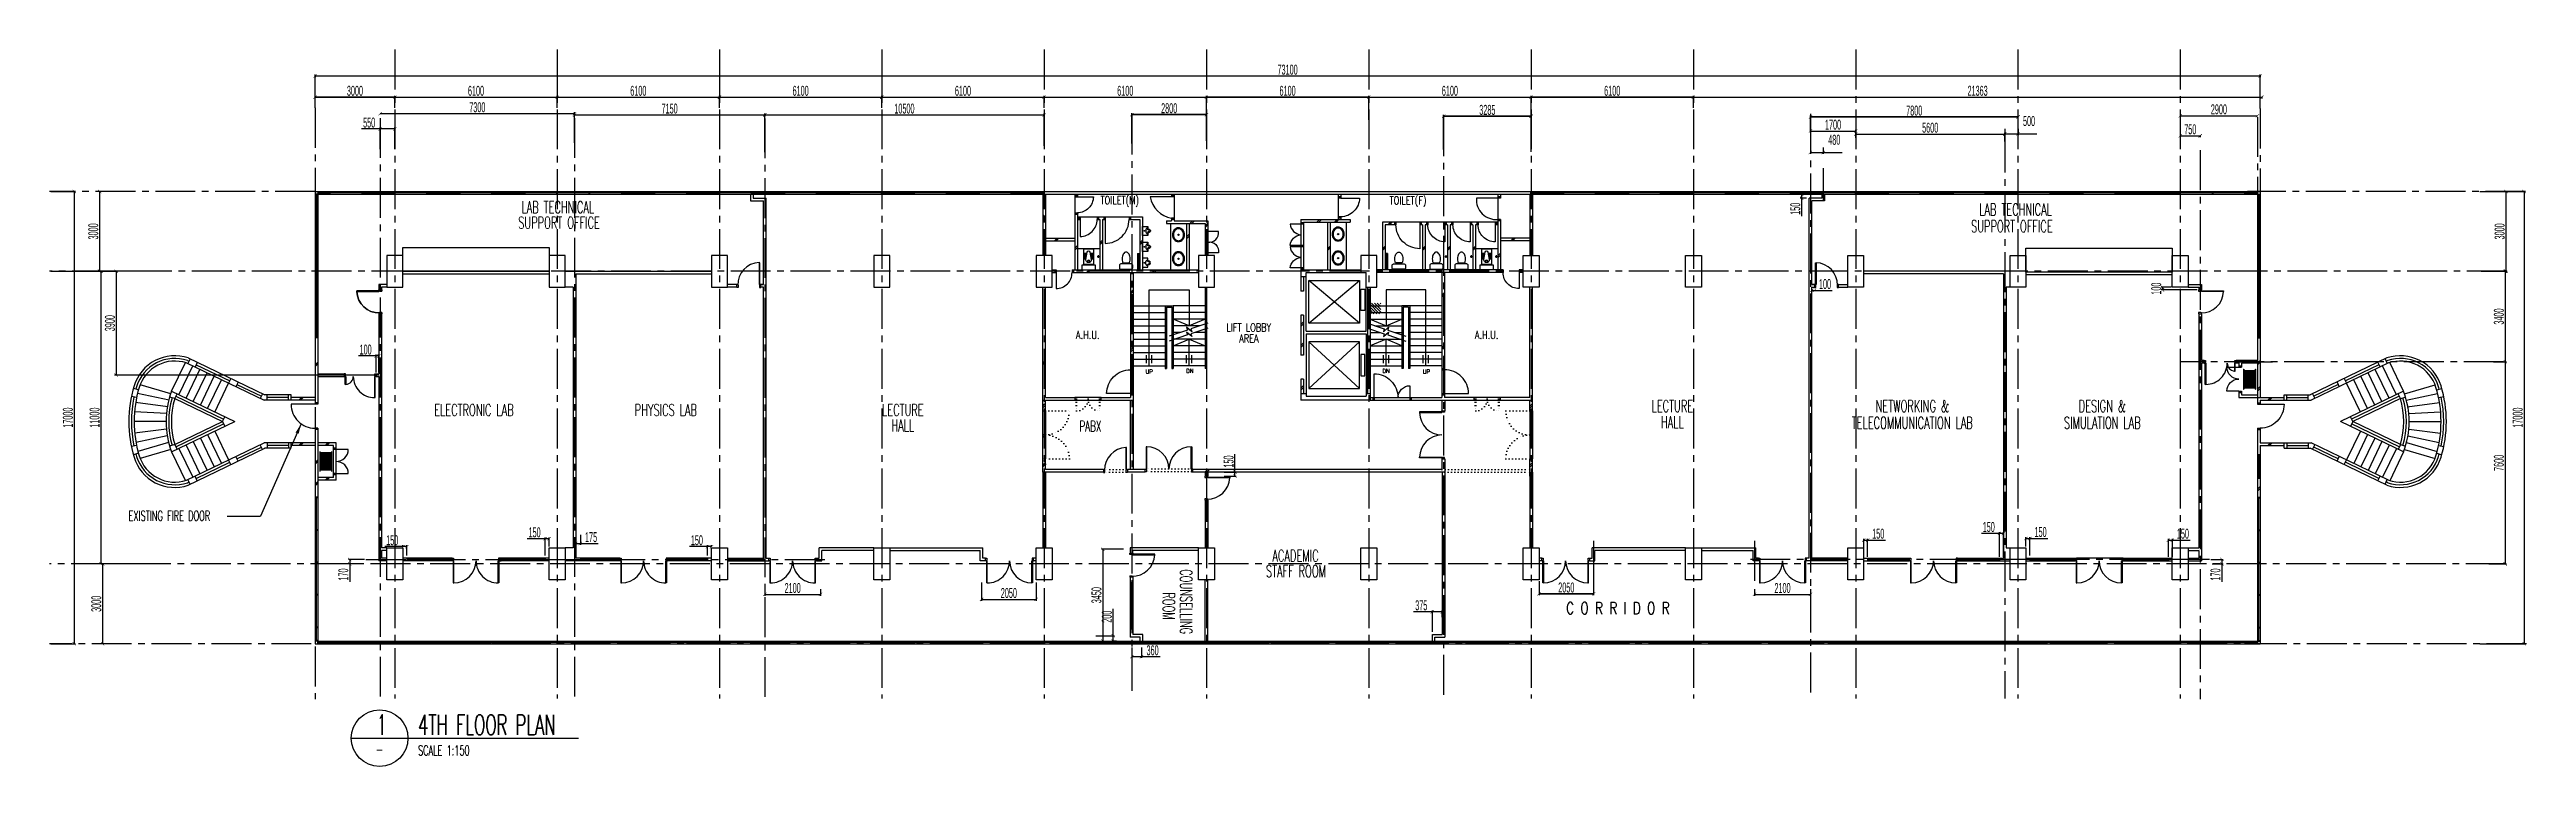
# Model space of a CAD drawing. Extents: x 41709 to 134796, y -159479 to -132526.
import ezdxf
from ezdxf.enums import TextEntityAlignment as Align

# ---------------------------------------------------------------- set-up
doc = ezdxf.new("R2010")
doc.units = 0
doc.header["$LTSCALE"] = 1000
doc.header["$MEASUREMENT"] = 0
doc.header["$PDMODE"] = 34
doc.header["$PDSIZE"] = -5
for name, pattern in [('CENTER2', [1.125, 0.75, -0.125, 0.125, -0.125]), ('DOT2', [0.125, 0, -0.125]), ('PHANTOM', [2.5, 1.25, -0.25, 0.25, -0.25, 0.25, -0.25])]:
    doc.linetypes.add(name, pattern=pattern)
doc.layers.get('DEFPOINTS').update_dxf_attribs({"linetype": 'CONTINUOUS'})
for name, color, linetype in [('DEMOLISHED', 3, 'DOT2'), ('DIM', 9, 'CONTINUOUS'), ('DIM3', 9, 'CONTINUOUS'), ('DOOR', 2, 'CONTINUOUS'), ('EX-WALL', 7, 'CONTINUOUS'), ('EX-WIN', 9, 'CONTINUOUS'), ('EXISTING', 7, 'CONTINUOUS'), ('GRIDLINE', 8, 'PHANTOM'), ('LABEL', 4, 'CONTINUOUS'), ('NEUWALL', 3, 'CONTINUOUS'), ('NEWFURN', 2, 'CONTINUOUS'), ('SPEC', 1, 'CONTINUOUS'), ('TEXT', 4, 'CONTINUOUS')]:
    doc.layers.add(name, color=color, linetype=linetype)
doc.styles.add('R100', font='ic-romns.shx', dxfattribs={"width": 0.5, "height": 375})
doc.styles.add('ROMANS', font='SIMPLEX.shx')
doc.dimstyles.new('R100', dxfattribs={"dimtxt": 375, "dimasz": 125, "dimexe": 50, "dimexo": 50, "dimgap": 50, "dimtad": 1, "dimdec": 0, "dimzin": 0, "dimdsep": 46, "dimtxsty": 'R100', "dimblk": 'ARCHTICK', "dimcen": 0.09, "dimclrd": 8, "dimclre": 8, "dimclrt": 2, "dimadec": 0, "dimazin": 0, "dimtfac": 0.57971, "dimtdec": 0, "dimtofl": 0, "dimtmove": 0, "dimatfit": 3, "dimldrblk": 'ARCHTICK', "dimfxl": 0, "dimtolj": 1, "dimtzin": 0, "dimarcsym": 0})

msp = doc.modelspace()

# ---------------------------------------------------------------- texts
at = {"layer": 'EX-WALL', "color": 7, "style": 'ROMANS', "width": 0.75}
for s, p in [('TOILET(M)', (81206.8, -138342.1)), ('TOILET(F)', (92069.6, -138346.1)), ('A.H.U.', (80283.7, -143406.9)), ('A.H.U.', (95274.3, -143406.9))]:
    msp.add_text(s, height=300, dxfattribs=at).set_placement(p)
for s, p in [('LIFT LOBBY', (86782.1, -142827)), ('AREA', (86782.1, -143237.9))]:
    msp.add_text(s, height=300, dxfattribs=at).set_placement(p, align=Align.TOP_CENTER)
at = {"layer": 'EX-WALL', "color": 7, "style": 'ROMANS'}
for s, p in [('UP', (82898.3, -144708.8)), ('DN', (84425.1, -144686)), ('DN', (91798.3, -144686)), ('UP', (93318, -144708.8))]:
    msp.add_text(s, height=150, dxfattribs=at).set_placement(p)
at = {"layer": 'LABEL', "color": 7, "style": 'ROMANS'}
for s, height, width, p in [('LAB TECHNICAL', 450, 0.6, (60811.9, -138679.4)), ('LAB TECHNICAL ', 450, 0.6, (115689.2, -138766.5)), ('SUPPORT OFFICE', 450, 0.6, (60857.6, -139260.3)), ('SUPPORT OFFICE', 450, 0.6, (115456.8, -139397.4)), ('ELECTRONIC LAB', 450, 0.6, (57659.5, -146303.1)), ('PHYSICS LAB', 450, 0.6, (64870.1, -146303.1)), ('LECTURE', 450, 0.6, (73777.3, -146303.1)), ('LECTURE', 450, 0.6, (102696.1, -146153.1)), ('NETWORKING &', 450, 0.6, (111713.9, -146153.1)), ('DESIGN &', 450, 0.6, (118855, -146153.1)), ('HALL', 450, 0.6, (73777.3, -146884.1)), ('PABX', 400, 0.6, (80825.6, -146883.7)), ('HALL', 450, 0.6, (102696.1, -146757)), ('TELECOMMUNICATION LAB', 450, 0.6, (111713.9, -146784.1)), ('SIMULATION LAB', 450, 0.6, (118855, -146784.1)), ('ACADEMIC', 450, 0.6, (88534.9, -151779.3)), ('STAFF ROOM', 450, 0.6, (88552.1, -152360.2)), ('C O R R I D O R', 450, 0.75, (100648.8, -153751.8))]:
    msp.add_text(s, height=height, dxfattribs=dict(at, width=width)).set_placement(p, align=Align.CENTER)
at = {"layer": 'LABEL', "color": 7, "style": 'ROMANS', "width": 0.6}
for s, p in [('COUNSELLING', (84201.3, -153285.7)), ('ROOM', (83546.3, -153445.8))]:
    msp.add_text(s, height=450, rotation=270, dxfattribs=at).set_placement(p, align=Align.CENTER)
at = {"layer": 'SPEC', "color": 7, "ltscale": 500, "style": 'ROMANS', "width": 0.6}
msp.add_text('EXISTING FIRE DOOR ', height=375, dxfattribs=at).set_placement((44678.8, -150242.3))
at = {"layer": 'TEXT', "color": 7, "style": 'ROMANS', "width": 0.6}
for s, height, p in [('1', 750, (54000.6, -158285)), ('4TH FLOOR PLAN', 750, (55560.3, -158285)), ('SCALE 1:150  ', 375, (55560.3, -159064.9))]:
    msp.add_text(s, height=height, dxfattribs=at).set_placement(p)
msp.add_text('-', height=450, dxfattribs=at).set_placement((54107.6, -159053.1), align=Align.CENTER)

# ---------------------------------------------------------------- blocks, each defined once
blk = doc.blocks.new('_ArchTick')
at = {"layer": 'NEUWALL', "color": 0, "const_width": 0.15}
blk.add_lwpolyline([(-0.5, -0.5), (0.5, 0.5)], dxfattribs=at)
blk = doc.blocks.new('*D84')
at = {"layer": 'DEFPOINTS', "color": 0}
for p in [(60787, -134770), (66887, -134318), (66887, -134770)]:
    blk.add_point(p, dxfattribs=at)
at = {"layer": 'DIM', "color": 8, "lineweight": -2}
for p, q in [((60787, -134720), (60787, -134268)), ((60787, -134318), (66887, -134318)), ((66887, -134720), (66887, -134268))]:
    blk.add_line(p, q, dxfattribs=at)
at = {"layer": 'DIM', "color": 8, "lineweight": -2, "xscale": 125, "yscale": 125, "zscale": 125, "rotation": 180}
blk.add_blockref('_ArchTick', (60787, -134318), dxfattribs=at)
at = {"layer": 'DIM', "color": 8, "lineweight": -2, "xscale": 125, "yscale": 125, "zscale": 125}
blk.add_blockref('_ArchTick', (66887, -134318), dxfattribs=at)
at = {"layer": 'DIM', "color": 2, "insert": (63837, -134080), "char_height": 375, "attachment_point": 5, "style": 'R100'}
blk.add_mtext('\\A1;6100', dxfattribs=at)
blk = doc.blocks.new('*D83')
at = {"layer": 'DEFPOINTS', "color": 0}
for p in [(68587, -134985), (61437, -136090), (68587, -136430)]:
    blk.add_point(p, dxfattribs=at)
at = {"layer": 'DIM', "color": 8, "lineweight": -2}
for p, q in [((61437, -136040), (61437, -134935)), ((68587, -136380), (68587, -134935)), ((61437, -134985), (68587, -134985))]:
    blk.add_line(p, q, dxfattribs=at)
at = {"layer": 'DIM', "color": 8, "lineweight": -2, "xscale": 125, "yscale": 125, "zscale": 125, "rotation": 180}
blk.add_blockref('_ArchTick', (61437, -134985), dxfattribs=at)
at = {"layer": 'DIM', "color": 8, "lineweight": -2, "xscale": 125, "yscale": 125, "zscale": 125}
blk.add_blockref('_ArchTick', (68587, -134985), dxfattribs=at)
at = {"layer": 'DIM', "color": 2, "insert": (65012, -134748), "char_height": 375, "attachment_point": 5, "style": 'R100'}
blk.add_mtext('\\A1;7150', dxfattribs=at)
blk = doc.blocks.new('*D80')
at = {"layer": 'DEFPOINTS', "color": 0}
for p in [(124787, -133521), (51687, -134770), (124787, -134796)]:
    blk.add_point(p, dxfattribs=at)
at = {"layer": 'DIM', "color": 8, "lineweight": -2}
for p, q in [((51687, -134720), (51687, -133471)), ((51687, -133521), (124787, -133521)), ((124787, -134746), (124787, -133471))]:
    blk.add_line(p, q, dxfattribs=at)
at = {"layer": 'DIM', "color": 8, "lineweight": -2, "xscale": 125, "yscale": 125, "zscale": 125, "rotation": 180}
blk.add_blockref('_ArchTick', (51687, -133521), dxfattribs=at)
at = {"layer": 'DIM', "color": 8, "lineweight": -2, "xscale": 125, "yscale": 125, "zscale": 125}
blk.add_blockref('_ArchTick', (124787, -133521), dxfattribs=at)
at = {"layer": 'DIM', "color": 2, "insert": (88237, -133284), "char_height": 375, "attachment_point": 5, "style": 'R100'}
blk.add_mtext('\\A1;73100', dxfattribs=at)
blk = doc.blocks.new('*D89')
at = {"layer": 'DEFPOINTS', "color": 0}
for p in [(54087, -144046), (53987, -144714), (54087, -144714)]:
    blk.add_point(p, dxfattribs=at)
at = {"layer": 'DIM3', "color": 8, "lineweight": -2}
for p, q in [((53987, -144046), (53315, -144046)), ((53987, -144664), (53987, -143996)), ((54087, -144046), (53987, -144046)), ((54087, -144664), (54087, -143996))]:
    blk.add_line(p, q, dxfattribs=at)
at = {"layer": 'DIM3', "color": 8, "lineweight": -2, "xscale": 125, "yscale": 125, "zscale": 125, "rotation": 180}
blk.add_blockref('_ArchTick', (53987, -144046), dxfattribs=at)
at = {"layer": 'DIM3', "color": 8, "lineweight": -2, "xscale": 125, "yscale": 125, "zscale": 125}
blk.add_blockref('_ArchTick', (54087, -144046), dxfattribs=at)
at = {"layer": 'DIM3', "color": 2, "insert": (53588, -143808), "char_height": 375, "attachment_point": 5, "style": 'R100'}
blk.add_mtext('\\A1;100', dxfattribs=at)
blk = doc.blocks.new('*D94')
at = {"layer": 'DEFPOINTS', "color": 0}
for p in [(54687, -134770), (60787, -134318), (60787, -134770)]:
    blk.add_point(p, dxfattribs=at)
at = {"layer": 'DIM', "color": 8, "lineweight": -2}
for p, q in [((54687, -134720), (54687, -134268)), ((54687, -134318), (60787, -134318)), ((60787, -134720), (60787, -134268))]:
    blk.add_line(p, q, dxfattribs=at)
at = {"layer": 'DIM', "color": 8, "lineweight": -2, "xscale": 125, "yscale": 125, "zscale": 125, "rotation": 180}
blk.add_blockref('_ArchTick', (54687, -134318), dxfattribs=at)
at = {"layer": 'DIM', "color": 8, "lineweight": -2, "xscale": 125, "yscale": 125, "zscale": 125}
blk.add_blockref('_ArchTick', (60787, -134318), dxfattribs=at)
at = {"layer": 'DIM', "color": 2, "insert": (57737, -134080), "char_height": 375, "attachment_point": 5, "style": 'R100'}
blk.add_mtext('\\A1;6100', dxfattribs=at)
blk = doc.blocks.new('*D96')
at = {"layer": 'DEFPOINTS', "color": 0}
for p in [(54137, -135513), (54137, -136324), (54687, -136324)]:
    blk.add_point(p, dxfattribs=at)
at = {"layer": 'DIM', "color": 8, "lineweight": -2}
for p, q in [((54137, -135513), (53430, -135513)), ((54137, -136274), (54137, -135463)), ((54687, -135513), (54137, -135513)), ((54687, -136274), (54687, -135463))]:
    blk.add_line(p, q, dxfattribs=at)
at = {"layer": 'DIM', "color": 8, "lineweight": -2, "xscale": 125, "yscale": 125, "zscale": 125, "rotation": 180}
blk.add_blockref('_ArchTick', (54137, -135513), dxfattribs=at)
at = {"layer": 'DIM', "color": 8, "lineweight": -2, "xscale": 125, "yscale": 125, "zscale": 125}
blk.add_blockref('_ArchTick', (54687, -135513), dxfattribs=at)
at = {"layer": 'DIM', "color": 2, "insert": (53721, -135275), "char_height": 375, "attachment_point": 5, "style": 'R100'}
blk.add_mtext('\\A1;550', dxfattribs=at)
blk = doc.blocks.new('D900')
at = {"layer": 'DOOR', "color": 2}
for p, q in [((-850, 0), (-900, 0)), ((-900, -115), (-900, 0)), ((-850, -90), (-850, 0)), ((-50, -90), (-50, 0)), ((-50, 0), (0, 0)), ((0, -115), (0, 0)), ((-863, -115), (-900, -115)), ((-863, -115), (-863, -90)), ((-850, -90), (-863, -90)), ((-62, -115), (-62, -940)), ((-62, -115), (-37, -115)), ((-37, -90), (-50, -90)), ((-37, -115), (-37, -90)), ((-37, -115), (-37, -940)), ((0, -115), (-37, -115)), ((-62, -940), (-37, -940))]:
    blk.add_line(p, q, dxfattribs=at)
at = {"layer": 'DOOR', "color": 1}
blk.add_arc((-33, -110), 830, 178.60485, 268.02776, dxfattribs=at)
blk = doc.blocks.new('*D95')
at = {"layer": 'DEFPOINTS', "color": 0}
for p in [(51687, -134770), (54687, -134318), (54687, -134770)]:
    blk.add_point(p, dxfattribs=at)
at = {"layer": 'DIM', "color": 8, "lineweight": -2}
for p, q in [((51687, -134720), (51687, -134268)), ((51687, -134318), (54687, -134318)), ((54687, -134720), (54687, -134268))]:
    blk.add_line(p, q, dxfattribs=at)
at = {"layer": 'DIM', "color": 8, "lineweight": -2, "xscale": 125, "yscale": 125, "zscale": 125, "rotation": 180}
blk.add_blockref('_ArchTick', (51687, -134318), dxfattribs=at)
at = {"layer": 'DIM', "color": 8, "lineweight": -2, "xscale": 125, "yscale": 125, "zscale": 125}
blk.add_blockref('_ArchTick', (54687, -134318), dxfattribs=at)
at = {"layer": 'DIM', "color": 2, "insert": (53187, -134080), "char_height": 375, "attachment_point": 5, "style": 'R100'}
blk.add_mtext('\\A1;3000', dxfattribs=at)
blk = doc.blocks.new('*D118')
at = {"layer": 'DEFPOINTS', "color": 0}
for p in [(97387, -135036), (94102, -136331), (97387, -136417)]:
    blk.add_point(p, dxfattribs=at)
at = {"layer": 'DIM', "color": 8, "lineweight": -2}
for p, q in [((94102, -136281), (94102, -134986)), ((94102, -135036), (97387, -135036)), ((97387, -136367), (97387, -134986))]:
    blk.add_line(p, q, dxfattribs=at)
at = {"layer": 'DIM', "color": 8, "lineweight": -2, "xscale": 125, "yscale": 125, "zscale": 125, "rotation": 180}
blk.add_blockref('_ArchTick', (94102, -135036), dxfattribs=at)
at = {"layer": 'DIM', "color": 8, "lineweight": -2, "xscale": 125, "yscale": 125, "zscale": 125}
blk.add_blockref('_ArchTick', (97387, -135036), dxfattribs=at)
at = {"layer": 'DIM', "color": 2, "insert": (95744, -134798), "char_height": 375, "attachment_point": 5, "style": 'R100'}
blk.add_mtext('\\A1;3285', dxfattribs=at)
blk = doc.blocks.new('*D117')
at = {"layer": 'DEFPOINTS', "color": 0}
for p in [(97387, -134318), (91287, -135088), (97387, -135088)]:
    blk.add_point(p, dxfattribs=at)
at = {"layer": 'DIM3', "color": 8, "lineweight": -2}
for p, q in [((91287, -135038), (91287, -134268)), ((91287, -134318), (97387, -134318)), ((97387, -135038), (97387, -134268))]:
    blk.add_line(p, q, dxfattribs=at)
at = {"layer": 'DIM3', "color": 8, "lineweight": -2, "xscale": 125, "yscale": 125, "zscale": 125, "rotation": 180}
blk.add_blockref('_ArchTick', (91287, -134318), dxfattribs=at)
at = {"layer": 'DIM3', "color": 8, "lineweight": -2, "xscale": 125, "yscale": 125, "zscale": 125}
blk.add_blockref('_ArchTick', (97387, -134318), dxfattribs=at)
at = {"layer": 'DIM3', "color": 2, "insert": (94337, -134080), "char_height": 375, "attachment_point": 5, "style": 'R100'}
blk.add_mtext('\\A1;6100', dxfattribs=at)
blk = doc.blocks.new('*D82')
at = {"layer": 'DEFPOINTS', "color": 0}
for p in [(72987, -134770), (79087, -134318), (79087, -134770)]:
    blk.add_point(p, dxfattribs=at)
at = {"layer": 'DIM', "color": 8, "lineweight": -2}
for p, q in [((72987, -134720), (72987, -134268)), ((72987, -134318), (79087, -134318)), ((79087, -134720), (79087, -134268))]:
    blk.add_line(p, q, dxfattribs=at)
at = {"layer": 'DIM', "color": 8, "lineweight": -2, "xscale": 125, "yscale": 125, "zscale": 125, "rotation": 180}
blk.add_blockref('_ArchTick', (72987, -134318), dxfattribs=at)
at = {"layer": 'DIM', "color": 8, "lineweight": -2, "xscale": 125, "yscale": 125, "zscale": 125}
blk.add_blockref('_ArchTick', (79087, -134318), dxfattribs=at)
at = {"layer": 'DIM', "color": 2, "insert": (76037, -134080), "char_height": 375, "attachment_point": 5, "style": 'R100'}
blk.add_mtext('\\A1;6100', dxfattribs=at)
blk = doc.blocks.new('*D81')
at = {"layer": 'DEFPOINTS', "color": 0}
for p in [(79087, -134985), (68587, -136198), (79087, -136198)]:
    blk.add_point(p, dxfattribs=at)
at = {"layer": 'DIM', "color": 8, "lineweight": -2}
for p, q in [((68587, -136148), (68587, -134935)), ((79087, -136148), (79087, -134935)), ((68587, -134985), (79087, -134985))]:
    blk.add_line(p, q, dxfattribs=at)
at = {"layer": 'DIM', "color": 8, "lineweight": -2, "xscale": 125, "yscale": 125, "zscale": 125, "rotation": 180}
blk.add_blockref('_ArchTick', (68587, -134985), dxfattribs=at)
at = {"layer": 'DIM', "color": 8, "lineweight": -2, "xscale": 125, "yscale": 125, "zscale": 125}
blk.add_blockref('_ArchTick', (79087, -134985), dxfattribs=at)
at = {"layer": 'DIM', "color": 2, "insert": (73837, -134748), "char_height": 375, "attachment_point": 5, "style": 'R100'}
blk.add_mtext('\\A1;10500', dxfattribs=at)
blk = doc.blocks.new('*D100')
at = {"layer": 'DEFPOINTS', "color": 0}
for p in [(66887, -134770), (72987, -134318), (72987, -134770)]:
    blk.add_point(p, dxfattribs=at)
at = {"layer": 'DIM', "color": 8, "lineweight": -2}
for p, q in [((66887, -134720), (66887, -134268)), ((66887, -134318), (72987, -134318)), ((72987, -134720), (72987, -134268))]:
    blk.add_line(p, q, dxfattribs=at)
at = {"layer": 'DIM', "color": 8, "lineweight": -2, "xscale": 125, "yscale": 125, "zscale": 125, "rotation": 180}
blk.add_blockref('_ArchTick', (66887, -134318), dxfattribs=at)
at = {"layer": 'DIM', "color": 8, "lineweight": -2, "xscale": 125, "yscale": 125, "zscale": 125}
blk.add_blockref('_ArchTick', (72987, -134318), dxfattribs=at)
at = {"layer": 'DIM', "color": 2, "insert": (69937, -134080), "char_height": 375, "attachment_point": 5, "style": 'R100'}
blk.add_mtext('\\A1;6100', dxfattribs=at)
blk = doc.blocks.new('*D105')
at = {"layer": 'DEFPOINTS', "color": 0}
for p in [(85187, -134318), (85187, -135173), (91287, -135213)]:
    blk.add_point(p, dxfattribs=at)
at = {"layer": 'DIM', "color": 8, "lineweight": -2}
for p, q in [((85187, -135123), (85187, -134268)), ((91287, -134318), (85187, -134318)), ((91287, -135163), (91287, -134268))]:
    blk.add_line(p, q, dxfattribs=at)
at = {"layer": 'DIM', "color": 8, "lineweight": -2, "xscale": 125, "yscale": 125, "zscale": 125, "rotation": 180}
blk.add_blockref('_ArchTick', (85187, -134318), dxfattribs=at)
at = {"layer": 'DIM', "color": 8, "lineweight": -2, "xscale": 125, "yscale": 125, "zscale": 125}
blk.add_blockref('_ArchTick', (91287, -134318), dxfattribs=at)
at = {"layer": 'DIM', "color": 2, "insert": (88237, -134080), "char_height": 375, "attachment_point": 5, "style": 'R100'}
blk.add_mtext('\\A1;6100', dxfattribs=at)
blk = doc.blocks.new('*D112')
at = {"layer": 'DEFPOINTS', "color": 0}
for p in [(82387, -134973), (82387, -136113), (85187, -136006)]:
    blk.add_point(p, dxfattribs=at)
at = {"layer": 'DIM', "color": 8, "lineweight": -2}
for p, q in [((82387, -136063), (82387, -134923)), ((85187, -134973), (82387, -134973)), ((85187, -135956), (85187, -134923))]:
    blk.add_line(p, q, dxfattribs=at)
at = {"layer": 'DIM', "color": 8, "lineweight": -2, "xscale": 125, "yscale": 125, "zscale": 125, "rotation": 180}
blk.add_blockref('_ArchTick', (82387, -134973), dxfattribs=at)
at = {"layer": 'DIM', "color": 8, "lineweight": -2, "xscale": 125, "yscale": 125, "zscale": 125}
blk.add_blockref('_ArchTick', (85187, -134973), dxfattribs=at)
at = {"layer": 'DIM', "color": 2, "insert": (83787, -134735), "char_height": 375, "attachment_point": 5, "style": 'R100'}
blk.add_mtext('\\A1;2800', dxfattribs=at)
blk = doc.blocks.new('*D111')
at = {"layer": 'DEFPOINTS', "color": 0}
for p in [(79087, -134770), (85187, -134318), (85187, -134770)]:
    blk.add_point(p, dxfattribs=at)
at = {"layer": 'DIM', "color": 8, "lineweight": -2}
for p, q in [((79087, -134720), (79087, -134268)), ((79087, -134318), (85187, -134318)), ((85187, -134720), (85187, -134268))]:
    blk.add_line(p, q, dxfattribs=at)
at = {"layer": 'DIM', "color": 8, "lineweight": -2, "xscale": 125, "yscale": 125, "zscale": 125, "rotation": 180}
blk.add_blockref('_ArchTick', (79087, -134318), dxfattribs=at)
at = {"layer": 'DIM', "color": 8, "lineweight": -2, "xscale": 125, "yscale": 125, "zscale": 125}
blk.add_blockref('_ArchTick', (85187, -134318), dxfattribs=at)
at = {"layer": 'DIM', "color": 2, "insert": (82137, -134080), "char_height": 375, "attachment_point": 5, "style": 'R100'}
blk.add_mtext('\\A1;6100', dxfattribs=at)
blk = doc.blocks.new('*D126')
at = {"layer": 'DEFPOINTS', "color": 0}
for p in [(109887, -151643), (110037, -150968), (110037, -151643)]:
    blk.add_point(p, dxfattribs=at)
at = {"layer": 'DIM3', "color": 8, "lineweight": -2}
for p, q in [((109887, -151593), (109887, -150918)), ((109887, -150968), (110037, -150968)), ((110037, -151593), (110037, -150918)), ((110037, -150968), (110708, -150968))]:
    blk.add_line(p, q, dxfattribs=at)
at = {"layer": 'DIM3', "color": 8, "lineweight": -2, "xscale": 125, "yscale": 125, "zscale": 125, "rotation": 180}
blk.add_blockref('_ArchTick', (109887, -150968), dxfattribs=at)
at = {"layer": 'DIM3', "color": 8, "lineweight": -2, "xscale": 125, "yscale": 125, "zscale": 125}
blk.add_blockref('_ArchTick', (110037, -150968), dxfattribs=at)
at = {"layer": 'DIM3', "color": 2, "insert": (110435, -150731), "char_height": 375, "attachment_point": 5, "style": 'R100'}
blk.add_mtext('\\A1;150', dxfattribs=at)
blk = doc.blocks.new('*D129')
at = {"layer": 'DEFPOINTS', "color": 0}
for p in [(107887, -135062), (107887, -135641), (115687, -135641)]:
    blk.add_point(p, dxfattribs=at)
at = {"layer": 'DIM', "color": 8, "lineweight": -2}
for p, q in [((107887, -135591), (107887, -135012)), ((115687, -135062), (107887, -135062)), ((115687, -135591), (115687, -135012))]:
    blk.add_line(p, q, dxfattribs=at)
at = {"layer": 'DIM', "color": 8, "lineweight": -2, "xscale": 125, "yscale": 125, "zscale": 125, "rotation": 180}
blk.add_blockref('_ArchTick', (107887, -135062), dxfattribs=at)
at = {"layer": 'DIM', "color": 8, "lineweight": -2, "xscale": 125, "yscale": 125, "zscale": 125}
blk.add_blockref('_ArchTick', (115687, -135062), dxfattribs=at)
at = {"layer": 'DIM', "color": 2, "insert": (111787, -134824), "char_height": 375, "attachment_point": 5, "style": 'R100'}
blk.add_mtext('\\A1;7800', dxfattribs=at)
blk = doc.blocks.new('*D132')
at = {"layer": 'DEFPOINTS', "color": 0}
for p in [(109587, -135898), (115187, -135705), (115187, -136030)]:
    blk.add_point(p, dxfattribs=at)
at = {"layer": 'DIM', "color": 8, "lineweight": -2}
for p, q in [((109587, -135848), (109587, -135655)), ((109587, -135705), (115187, -135705)), ((115187, -135980), (115187, -135655))]:
    blk.add_line(p, q, dxfattribs=at)
at = {"layer": 'DIM', "color": 8, "lineweight": -2, "xscale": 125, "yscale": 125, "zscale": 125, "rotation": 180}
blk.add_blockref('_ArchTick', (109587, -135705), dxfattribs=at)
at = {"layer": 'DIM', "color": 8, "lineweight": -2, "xscale": 125, "yscale": 125, "zscale": 125}
blk.add_blockref('_ArchTick', (115187, -135705), dxfattribs=at)
at = {"layer": 'DIM', "color": 2, "insert": (112387, -135467), "char_height": 375, "attachment_point": 5, "style": 'R100'}
blk.add_mtext('\\A1;5600', dxfattribs=at)
blk = doc.blocks.new('*D115')
at = {"layer": 'DEFPOINTS', "color": 0}
for p in [(97687, -152464), (99737, -152464), (99737, -152991)]:
    blk.add_point(p, dxfattribs=at)
at = {"layer": 'DIM3', "color": 8, "lineweight": -2}
for p, q in [((97687, -152514), (97687, -153041)), ((99737, -152514), (99737, -153041)), ((97687, -152991), (99737, -152991))]:
    blk.add_line(p, q, dxfattribs=at)
at = {"layer": 'DIM3', "color": 8, "lineweight": -2, "xscale": 125, "yscale": 125, "zscale": 125, "rotation": 180}
blk.add_blockref('_ArchTick', (97687, -152991), dxfattribs=at)
at = {"layer": 'DIM3', "color": 8, "lineweight": -2, "xscale": 125, "yscale": 125, "zscale": 125}
blk.add_blockref('_ArchTick', (99737, -152991), dxfattribs=at)
at = {"layer": 'DIM3', "color": 2, "insert": (98712, -152753), "char_height": 375, "attachment_point": 5, "style": 'R100'}
blk.add_mtext('\\A1;2050', dxfattribs=at)
blk = doc.blocks.new('*D79')
at = {"layer": 'DEFPOINTS', "color": 0}
for p in [(97387, -134770), (103487, -134318), (103487, -134770)]:
    blk.add_point(p, dxfattribs=at)
at = {"layer": 'DIM', "color": 8, "lineweight": -2}
for p, q in [((97387, -134720), (97387, -134268)), ((97387, -134318), (103487, -134318)), ((103487, -134720), (103487, -134268))]:
    blk.add_line(p, q, dxfattribs=at)
at = {"layer": 'DIM', "color": 8, "lineweight": -2, "xscale": 125, "yscale": 125, "zscale": 125, "rotation": 180}
blk.add_blockref('_ArchTick', (97387, -134318), dxfattribs=at)
at = {"layer": 'DIM', "color": 8, "lineweight": -2, "xscale": 125, "yscale": 125, "zscale": 125}
blk.add_blockref('_ArchTick', (103487, -134318), dxfattribs=at)
at = {"layer": 'DIM', "color": 2, "insert": (100437, -134080), "char_height": 375, "attachment_point": 5, "style": 'R100'}
blk.add_mtext('\\A1;6100', dxfattribs=at)
blk = doc.blocks.new('*D127')
at = {"layer": 'DEFPOINTS', "color": 0}
for p in [(115137, -150716), (114987, -151643), (115137, -151643)]:
    blk.add_point(p, dxfattribs=at)
at = {"layer": 'DIM3', "color": 8, "lineweight": -2}
for p, q in [((114987, -150716), (114315, -150716)), ((114987, -151593), (114987, -150666)), ((115137, -150716), (114987, -150716)), ((115137, -151593), (115137, -150666))]:
    blk.add_line(p, q, dxfattribs=at)
at = {"layer": 'DIM3', "color": 8, "lineweight": -2, "xscale": 125, "yscale": 125, "zscale": 125, "rotation": 180}
blk.add_blockref('_ArchTick', (114987, -150716), dxfattribs=at)
at = {"layer": 'DIM3', "color": 8, "lineweight": -2, "xscale": 125, "yscale": 125, "zscale": 125}
blk.add_blockref('_ArchTick', (115137, -150716), dxfattribs=at)
at = {"layer": 'DIM3', "color": 2, "insert": (114588, -150478), "char_height": 375, "attachment_point": 5, "style": 'R100'}
blk.add_mtext('\\A1;150', dxfattribs=at)
blk = doc.blocks.new('*D135')
at = {"layer": 'DEFPOINTS', "color": 0}
for p in [(121337, -151643), (121487, -150968), (121487, -151643)]:
    blk.add_point(p, dxfattribs=at)
at = {"layer": 'DIM3', "color": 8, "lineweight": -2}
for p, q in [((121337, -151593), (121337, -150918)), ((121337, -150968), (121487, -150968)), ((121487, -151593), (121487, -150918)), ((121487, -150968), (122158, -150968))]:
    blk.add_line(p, q, dxfattribs=at)
at = {"layer": 'DIM3', "color": 8, "lineweight": -2, "xscale": 125, "yscale": 125, "zscale": 125, "rotation": 180}
blk.add_blockref('_ArchTick', (121337, -150968), dxfattribs=at)
at = {"layer": 'DIM3', "color": 8, "lineweight": -2, "xscale": 125, "yscale": 125, "zscale": 125}
blk.add_blockref('_ArchTick', (121487, -150968), dxfattribs=at)
at = {"layer": 'DIM3', "color": 2, "insert": (121885, -150731), "char_height": 375, "attachment_point": 5, "style": 'R100'}
blk.add_mtext('\\A1;150', dxfattribs=at)
blk = doc.blocks.new('*D144')
at = {"layer": 'DEFPOINTS', "color": 0}
for p in [(44712, -151864), (43704, -154864), (44836, -154864)]:
    blk.add_point(p, dxfattribs=at)
at = {"layer": 'NEUWALL', "color": 8, "lineweight": -2}
for p, q in [((44662, -151864), (43654, -151864)), ((43704, -151864), (43704, -154864)), ((44786, -154864), (43654, -154864))]:
    blk.add_line(p, q, dxfattribs=at)
at = {"layer": 'NEUWALL', "color": 8, "lineweight": -2, "xscale": 125, "yscale": 125, "zscale": 125}
for p, rotation in [((43704, -151864), 90), ((43704, -154864), 270)]:
    blk.add_blockref('_ArchTick', p, dxfattribs=dict(at, rotation=rotation))
at = {"layer": 'NEUWALL', "color": 7, "insert": (43467, -153364), "char_height": 375, "attachment_point": 5, "rotation": 90, "style": 'R100'}
blk.add_mtext('\\A1;3000', dxfattribs=at)
blk = doc.blocks.new('*D145')
at = {"layer": 'DEFPOINTS', "color": 0}
for p in [(45359, -140864), (43642, -151864), (45359, -151864)]:
    blk.add_point(p, dxfattribs=at)
at = {"layer": 'NEUWALL', "color": 8, "lineweight": -2}
for p, q in [((45309, -140864), (43592, -140864)), ((43642, -140864), (43642, -151864)), ((45309, -151864), (43592, -151864))]:
    blk.add_line(p, q, dxfattribs=at)
at = {"layer": 'NEUWALL', "color": 8, "lineweight": -2, "xscale": 125, "yscale": 125, "zscale": 125}
for p, rotation in [((43642, -140864), 90), ((43642, -151864), 270)]:
    blk.add_blockref('_ArchTick', p, dxfattribs=dict(at, rotation=rotation))
at = {"layer": 'NEUWALL', "color": 7, "insert": (43404, -146364), "char_height": 375, "attachment_point": 5, "rotation": 90, "style": 'R100'}
blk.add_mtext('\\A1;11000', dxfattribs=at)
blk = doc.blocks.new('*D146')
at = {"layer": 'DEFPOINTS', "color": 0}
for p in [(41709, -140864), (44217, -144764), (51317, -144764)]:
    blk.add_point(p, dxfattribs=at)
at = {"layer": 'NEUWALL', "color": 8, "lineweight": -2}
for p, q in [((41759, -140864), (44267, -140864)), ((44217, -140864), (44217, -144764)), ((51267, -144764), (44167, -144764))]:
    blk.add_line(p, q, dxfattribs=at)
at = {"layer": 'NEUWALL', "color": 8, "lineweight": -2, "xscale": 125, "yscale": 125, "zscale": 125}
for p, rotation in [((44217, -140864), 90), ((44217, -144764), 270)]:
    blk.add_blockref('_ArchTick', p, dxfattribs=dict(at, rotation=rotation))
at = {"layer": 'NEUWALL', "color": 7, "insert": (43980, -142814), "char_height": 375, "attachment_point": 5, "rotation": 90, "style": 'R100'}
blk.add_mtext('\\A1;3900', dxfattribs=at)
blk = doc.blocks.new('*D147')
at = {"layer": 'DEFPOINTS', "color": 0}
for p in [(44836, -137864), (43592, -140864), (45309, -140864)]:
    blk.add_point(p, dxfattribs=at)
at = {"layer": 'NEUWALL', "color": 8, "lineweight": -2}
for p, q in [((44786, -137864), (43542, -137864)), ((43592, -137864), (43592, -140864)), ((45259, -140864), (43542, -140864))]:
    blk.add_line(p, q, dxfattribs=at)
at = {"layer": 'NEUWALL', "color": 8, "lineweight": -2, "xscale": 125, "yscale": 125, "zscale": 125}
for p, rotation in [((43592, -137864), 90), ((43592, -140864), 270)]:
    blk.add_blockref('_ArchTick', p, dxfattribs=dict(at, rotation=rotation))
at = {"layer": 'NEUWALL', "color": 7, "insert": (43354, -139364), "char_height": 375, "attachment_point": 5, "rotation": 90, "style": 'R100'}
blk.add_mtext('\\A1;3000', dxfattribs=at)
blk = doc.blocks.new('*D148')
at = {"layer": 'DEFPOINTS', "color": 0}
for p in [(41709, -137864), (41709, -154864), (42637, -154864)]:
    blk.add_point(p, dxfattribs=at)
at = {"layer": 'NEUWALL', "color": 8, "lineweight": -2}
for p, q in [((41759, -137864), (42687, -137864)), ((42637, -137864), (42637, -154864)), ((41759, -154864), (42687, -154864))]:
    blk.add_line(p, q, dxfattribs=at)
at = {"layer": 'NEUWALL', "color": 8, "lineweight": -2, "xscale": 125, "yscale": 125, "zscale": 125}
for p, rotation in [((42637, -137864), 90), ((42637, -154864), 270)]:
    blk.add_blockref('_ArchTick', p, dxfattribs=dict(at, rotation=rotation))
at = {"layer": 'NEUWALL', "color": 7, "insert": (42400, -146364), "char_height": 375, "attachment_point": 5, "rotation": 90, "style": 'R100'}
blk.add_mtext('\\A1;17000', dxfattribs=at)
blk = doc.blocks.new('*D149')
at = {"layer": 'DEFPOINTS', "color": 0}
for p in [(53596, -151694), (52990, -151864), (53543, -151864)]:
    blk.add_point(p, dxfattribs=at)
at = {"layer": 'NEUWALL', "color": 8, "lineweight": -2}
for p, q in [((53546, -151694), (52940, -151694)), ((52990, -151694), (52990, -151864)), ((53493, -151864), (52940, -151864)), ((52990, -151864), (52990, -152535))]:
    blk.add_line(p, q, dxfattribs=at)
at = {"layer": 'NEUWALL', "color": 8, "lineweight": -2, "xscale": 125, "yscale": 125, "zscale": 125}
for p, rotation in [((52990, -151694), 90), ((52990, -151864), 270)]:
    blk.add_blockref('_ArchTick', p, dxfattribs=dict(at, rotation=rotation))
at = {"layer": 'NEUWALL', "color": 7, "insert": (52752, -152262), "char_height": 375, "attachment_point": 5, "rotation": 90, "style": 'R100'}
blk.add_mtext('\\A1;170', dxfattribs=at)
blk = doc.blocks.new('*D150')
at = {"layer": 'DEFPOINTS', "color": 0}
for p in [(54987, -151214), (54987, -151264), (55137, -151593)]:
    blk.add_point(p, dxfattribs=at)
at = {"layer": 'NEUWALL', "color": 8, "lineweight": -2}
for p, q in [((54987, -151214), (54315, -151214)), ((54987, -151214), (54987, -151164)), ((55137, -151214), (54987, -151214)), ((55137, -151543), (55137, -151164))]:
    blk.add_line(p, q, dxfattribs=at)
at = {"layer": 'NEUWALL', "color": 8, "lineweight": -2, "xscale": 125, "yscale": 125, "zscale": 125, "rotation": 180}
blk.add_blockref('_ArchTick', (54987, -151214), dxfattribs=at)
at = {"layer": 'NEUWALL', "color": 8, "lineweight": -2, "xscale": 125, "yscale": 125, "zscale": 125}
blk.add_blockref('_ArchTick', (55137, -151214), dxfattribs=at)
at = {"layer": 'NEUWALL', "color": 7, "insert": (54588, -150976), "char_height": 375, "attachment_point": 5, "style": 'R100'}
blk.add_mtext('\\A1;150', dxfattribs=at)
blk = doc.blocks.new('*D151')
at = {"layer": 'DEFPOINTS', "color": 0}
for p in [(60337, -150918), (60337, -151593), (60487, -151264)]:
    blk.add_point(p, dxfattribs=at)
at = {"layer": 'NEUWALL', "color": 8, "lineweight": -2}
for p, q in [((60337, -150918), (59665, -150918)), ((60337, -151543), (60337, -150868)), ((60487, -150918), (60337, -150918)), ((60487, -151214), (60487, -150868))]:
    blk.add_line(p, q, dxfattribs=at)
at = {"layer": 'NEUWALL', "color": 8, "lineweight": -2, "xscale": 125, "yscale": 125, "zscale": 125, "rotation": 180}
blk.add_blockref('_ArchTick', (60337, -150918), dxfattribs=at)
at = {"layer": 'NEUWALL', "color": 8, "lineweight": -2, "xscale": 125, "yscale": 125, "zscale": 125}
blk.add_blockref('_ArchTick', (60487, -150918), dxfattribs=at)
at = {"layer": 'NEUWALL', "color": 7, "insert": (59938, -150681), "char_height": 375, "attachment_point": 5, "style": 'R100'}
blk.add_mtext('\\A1;150', dxfattribs=at)
blk = doc.blocks.new('*D152')
at = {"layer": 'DEFPOINTS', "color": 0}
for p in [(61487, -150716), (61662, -150716), (61662, -151096)]:
    blk.add_point(p, dxfattribs=at)
at = {"layer": 'NEUWALL', "color": 8, "lineweight": -2}
for p, q in [((61487, -150766), (61487, -151146)), ((61662, -150766), (61662, -151146)), ((61487, -151096), (61662, -151096)), ((61662, -151096), (62333, -151096))]:
    blk.add_line(p, q, dxfattribs=at)
at = {"layer": 'NEUWALL', "color": 8, "lineweight": -2, "xscale": 125, "yscale": 125, "zscale": 125, "rotation": 180}
blk.add_blockref('_ArchTick', (61487, -151096), dxfattribs=at)
at = {"layer": 'NEUWALL', "color": 8, "lineweight": -2, "xscale": 125, "yscale": 125, "zscale": 125}
blk.add_blockref('_ArchTick', (61662, -151096), dxfattribs=at)
at = {"layer": 'NEUWALL', "color": 7, "insert": (62060, -150859), "char_height": 375, "attachment_point": 5, "style": 'R100'}
blk.add_mtext('\\A1;175', dxfattribs=at)
blk = doc.blocks.new('*D153')
at = {"layer": 'DEFPOINTS', "color": 0}
for p in [(66437, -151213), (66437, -151593), (66587, -151264)]:
    blk.add_point(p, dxfattribs=at)
at = {"layer": 'NEUWALL', "color": 8, "lineweight": -2}
for p, q in [((66437, -151213), (65765, -151213)), ((66437, -151543), (66437, -151163)), ((66587, -151213), (66437, -151213)), ((66587, -151214), (66587, -151163))]:
    blk.add_line(p, q, dxfattribs=at)
at = {"layer": 'NEUWALL', "color": 8, "lineweight": -2, "xscale": 125, "yscale": 125, "zscale": 125, "rotation": 180}
blk.add_blockref('_ArchTick', (66437, -151213), dxfattribs=at)
at = {"layer": 'NEUWALL', "color": 8, "lineweight": -2, "xscale": 125, "yscale": 125, "zscale": 125}
blk.add_blockref('_ArchTick', (66587, -151213), dxfattribs=at)
at = {"layer": 'NEUWALL', "color": 7, "insert": (66038, -150976), "char_height": 375, "attachment_point": 5, "style": 'R100'}
blk.add_mtext('\\A1;150', dxfattribs=at)
blk = doc.blocks.new('*D154')
at = {"layer": 'DEFPOINTS', "color": 0}
for p in [(68587, -152760), (70687, -152760), (70687, -153009)]:
    blk.add_point(p, dxfattribs=at)
at = {"layer": 'NEUWALL', "color": 8, "lineweight": -2}
for p, q in [((68587, -152810), (68587, -153059)), ((68587, -153009), (70687, -153009)), ((70687, -152810), (70687, -153059))]:
    blk.add_line(p, q, dxfattribs=at)
at = {"layer": 'NEUWALL', "color": 8, "lineweight": -2, "xscale": 125, "yscale": 125, "zscale": 125, "rotation": 180}
blk.add_blockref('_ArchTick', (68587, -153009), dxfattribs=at)
at = {"layer": 'NEUWALL', "color": 8, "lineweight": -2, "xscale": 125, "yscale": 125, "zscale": 125}
blk.add_blockref('_ArchTick', (70687, -153009), dxfattribs=at)
at = {"layer": 'NEUWALL', "color": 7, "insert": (69637, -152771), "char_height": 375, "attachment_point": 5, "style": 'R100'}
blk.add_mtext('\\A1;2100', dxfattribs=at)
blk = doc.blocks.new('*D155')
at = {"layer": 'DEFPOINTS', "color": 0}
for p in [(76737, -152514), (78787, -152514), (78787, -153199)]:
    blk.add_point(p, dxfattribs=at)
at = {"layer": 'NEUWALL', "color": 8, "lineweight": -2}
for p, q in [((76737, -152564), (76737, -153249)), ((78787, -152564), (78787, -153249)), ((76737, -153199), (78787, -153199))]:
    blk.add_line(p, q, dxfattribs=at)
at = {"layer": 'NEUWALL', "color": 8, "lineweight": -2, "xscale": 125, "yscale": 125, "zscale": 125, "rotation": 180}
blk.add_blockref('_ArchTick', (76737, -153199), dxfattribs=at)
at = {"layer": 'NEUWALL', "color": 8, "lineweight": -2, "xscale": 125, "yscale": 125, "zscale": 125}
blk.add_blockref('_ArchTick', (78787, -153199), dxfattribs=at)
at = {"layer": 'NEUWALL', "color": 7, "insert": (77762, -152961), "char_height": 375, "attachment_point": 5, "style": 'R100'}
blk.add_mtext('\\A1;2050', dxfattribs=at)
blk = doc.blocks.new('*D158')
at = {"layer": 'DEFPOINTS', "color": 0}
for p in [(82387, -154958), (82747, -154958), (82747, -155350)]:
    blk.add_point(p, dxfattribs=at)
at = {"layer": 'NEUWALL', "color": 8, "lineweight": -2}
for p, q in [((82387, -155008), (82387, -155400)), ((82387, -155350), (82747, -155350)), ((82747, -155008), (82747, -155400)), ((82747, -155350), (83454, -155350))]:
    blk.add_line(p, q, dxfattribs=at)
at = {"layer": 'NEUWALL', "color": 8, "lineweight": -2, "xscale": 125, "yscale": 125, "zscale": 125, "rotation": 180}
blk.add_blockref('_ArchTick', (82387, -155350), dxfattribs=at)
at = {"layer": 'NEUWALL', "color": 8, "lineweight": -2, "xscale": 125, "yscale": 125, "zscale": 125}
blk.add_blockref('_ArchTick', (82747, -155350), dxfattribs=at)
at = {"layer": 'NEUWALL', "color": 7, "insert": (83163, -155113), "char_height": 375, "attachment_point": 5, "style": 'R100'}
blk.add_mtext('\\A1;360', dxfattribs=at)
blk = doc.blocks.new('*D159')
at = {"layer": 'DEFPOINTS', "color": 0}
for p in [(80982, -154564), (81683, -154764), (81852, -154764)]:
    blk.add_point(p, dxfattribs=at)
at = {"layer": 'NEUWALL', "color": 8, "lineweight": -2}
for p, q in [((81683, -154564), (81683, -153556)), ((81032, -154564), (81733, -154564)), ((81802, -154764), (81633, -154764)), ((81683, -154764), (81683, -154564))]:
    blk.add_line(p, q, dxfattribs=at)
at = {"layer": 'NEUWALL', "color": 8, "lineweight": -2, "xscale": 125, "yscale": 125, "zscale": 125}
for p, rotation in [((81683, -154564), 90), ((81683, -154764), 270)]:
    blk.add_blockref('_ArchTick', p, dxfattribs=dict(at, rotation=rotation))
at = {"layer": 'NEUWALL', "color": 7, "insert": (81446, -153847), "char_height": 375, "attachment_point": 5, "rotation": 90, "style": 'R100'}
blk.add_mtext('\\A1;200', dxfattribs=at)
blk = doc.blocks.new('*D160')
at = {"layer": 'DEFPOINTS', "color": 0}
for p in [(82118, -151314), (81060, -154764), (81293, -154764)]:
    blk.add_point(p, dxfattribs=at)
at = {"layer": 'NEUWALL', "color": 8, "lineweight": -2}
for p, q in [((82068, -151314), (81243, -151314)), ((81293, -151314), (81293, -154764)), ((81110, -154764), (81343, -154764))]:
    blk.add_line(p, q, dxfattribs=at)
at = {"layer": 'NEUWALL', "color": 8, "lineweight": -2, "xscale": 125, "yscale": 125, "zscale": 125}
for p, rotation in [((81293, -151314), 90), ((81293, -154764), 270)]:
    blk.add_blockref('_ArchTick', p, dxfattribs=dict(at, rotation=rotation))
at = {"layer": 'NEUWALL', "color": 7, "insert": (81056, -153039), "char_height": 375, "attachment_point": 5, "rotation": 90, "style": 'R100'}
blk.add_mtext('\\A1;3450', dxfattribs=at)
blk = doc.blocks.new('*D161')
at = {"layer": 'DEFPOINTS', "color": 0}
for p in [(93677, -154464), (94052, -153661), (94052, -153919)]:
    blk.add_point(p, dxfattribs=at)
at = {"layer": 'NEUWALL', "color": 8, "lineweight": -2}
for p, q in [((93677, -153661), (92970, -153661)), ((93677, -154414), (93677, -153611)), ((94052, -153661), (93677, -153661)), ((94052, -153869), (94052, -153611))]:
    blk.add_line(p, q, dxfattribs=at)
at = {"layer": 'NEUWALL', "color": 8, "lineweight": -2, "xscale": 125, "yscale": 125, "zscale": 125, "rotation": 180}
blk.add_blockref('_ArchTick', (93677, -153661), dxfattribs=at)
at = {"layer": 'NEUWALL', "color": 8, "lineweight": -2, "xscale": 125, "yscale": 125, "zscale": 125}
blk.add_blockref('_ArchTick', (94052, -153661), dxfattribs=at)
at = {"layer": 'NEUWALL', "color": 7, "insert": (93261, -153423), "char_height": 375, "attachment_point": 5, "style": 'R100'}
blk.add_mtext('\\A1;375', dxfattribs=at)
blk = doc.blocks.new('*D162')
at = {"layer": 'DEFPOINTS', "color": 0}
for p in [(97687, -152710), (97687, -152991), (99737, -152710)]:
    blk.add_point(p, dxfattribs=at)
at = {"layer": 'NEUWALL', "color": 8, "lineweight": -2}
for p, q in [((97687, -152760), (97687, -153041)), ((99737, -152991), (97687, -152991)), ((99737, -152760), (99737, -153041))]:
    blk.add_line(p, q, dxfattribs=at)
at = {"layer": 'NEUWALL', "color": 8, "lineweight": -2, "xscale": 125, "yscale": 125, "zscale": 125, "rotation": 180}
blk.add_blockref('_ArchTick', (97687, -152991), dxfattribs=at)
at = {"layer": 'NEUWALL', "color": 8, "lineweight": -2, "xscale": 125, "yscale": 125, "zscale": 125}
blk.add_blockref('_ArchTick', (99737, -152991), dxfattribs=at)
at = {"layer": 'NEUWALL', "color": 7, "insert": (98712, -152753), "char_height": 375, "attachment_point": 5, "style": 'R100'}
blk.add_mtext('\\A1;2050', dxfattribs=at)
blk = doc.blocks.new('*D164')
at = {"layer": 'DEFPOINTS', "color": 0}
for p in [(105787, -152760), (107887, -152760), (107887, -153009)]:
    blk.add_point(p, dxfattribs=at)
at = {"layer": 'NEUWALL', "color": 8, "lineweight": -2}
for p, q in [((105787, -152810), (105787, -153059)), ((105787, -153009), (107887, -153009)), ((107887, -152810), (107887, -153059))]:
    blk.add_line(p, q, dxfattribs=at)
at = {"layer": 'NEUWALL', "color": 8, "lineweight": -2, "xscale": 125, "yscale": 125, "zscale": 125, "rotation": 180}
blk.add_blockref('_ArchTick', (105787, -153009), dxfattribs=at)
at = {"layer": 'NEUWALL', "color": 8, "lineweight": -2, "xscale": 125, "yscale": 125, "zscale": 125}
blk.add_blockref('_ArchTick', (107887, -153009), dxfattribs=at)
at = {"layer": 'NEUWALL', "color": 7, "insert": (106837, -152771), "char_height": 375, "attachment_point": 5, "style": 'R100'}
blk.add_mtext('\\A1;2100', dxfattribs=at)
blk = doc.blocks.new('*D165')
at = {"layer": 'DEFPOINTS', "color": 0}
for p in [(122878, -151694), (122931, -151864), (123348, -151864)]:
    blk.add_point(p, dxfattribs=at)
at = {"layer": 'NEUWALL', "color": 8, "lineweight": -2}
for p, q in [((122928, -151694), (123398, -151694)), ((123348, -151694), (123348, -151864)), ((122981, -151864), (123398, -151864)), ((123348, -151864), (123348, -152535))]:
    blk.add_line(p, q, dxfattribs=at)
at = {"layer": 'NEUWALL', "color": 8, "lineweight": -2, "xscale": 125, "yscale": 125, "zscale": 125}
for p, rotation in [((123348, -151694), 90), ((123348, -151864), 270)]:
    blk.add_blockref('_ArchTick', p, dxfattribs=dict(at, rotation=rotation))
at = {"layer": 'NEUWALL', "color": 7, "insert": (123110, -152262), "char_height": 375, "attachment_point": 5, "rotation": 90, "style": 'R100'}
blk.add_mtext('\\A1;170', dxfattribs=at)
blk = doc.blocks.new('*D166')
at = {"layer": 'DEFPOINTS', "color": 0}
for p in [(121337, -151593), (121487, -150968), (121487, -150968)]:
    blk.add_point(p, dxfattribs=at)
at = {"layer": 'NEUWALL', "color": 8, "lineweight": -2}
for p, q in [((121337, -151543), (121337, -150918)), ((121337, -150968), (121487, -150968)), ((121487, -150968), (122158, -150968))]:
    blk.add_line(p, q, dxfattribs=at)
at = {"layer": 'NEUWALL', "color": 8, "lineweight": -2, "xscale": 125, "yscale": 125, "zscale": 125, "rotation": 180}
blk.add_blockref('_ArchTick', (121337, -150968), dxfattribs=at)
at = {"layer": 'NEUWALL', "color": 8, "lineweight": -2, "xscale": 125, "yscale": 125, "zscale": 125}
blk.add_blockref('_ArchTick', (121487, -150968), dxfattribs=at)
at = {"layer": 'NEUWALL', "color": 7, "insert": (121885, -150731), "char_height": 375, "attachment_point": 5, "style": 'R100'}
blk.add_mtext('\\A1;150', dxfattribs=at)
blk = doc.blocks.new('*D167')
at = {"layer": 'DEFPOINTS', "color": 0}
for p in [(115987, -151264), (116137, -150906), (116137, -151593)]:
    blk.add_point(p, dxfattribs=at)
at = {"layer": 'NEUWALL', "color": 8, "lineweight": -2}
for p, q in [((115987, -151214), (115987, -150856)), ((115987, -150906), (116137, -150906)), ((116137, -151543), (116137, -150856)), ((116137, -150906), (116808, -150906))]:
    blk.add_line(p, q, dxfattribs=at)
at = {"layer": 'NEUWALL', "color": 8, "lineweight": -2, "xscale": 125, "yscale": 125, "zscale": 125, "rotation": 180}
blk.add_blockref('_ArchTick', (115987, -150906), dxfattribs=at)
at = {"layer": 'NEUWALL', "color": 8, "lineweight": -2, "xscale": 125, "yscale": 125, "zscale": 125}
blk.add_blockref('_ArchTick', (116137, -150906), dxfattribs=at)
at = {"layer": 'NEUWALL', "color": 7, "insert": (116535, -150668), "char_height": 375, "attachment_point": 5, "style": 'R100'}
blk.add_mtext('\\A1;150', dxfattribs=at)
blk = doc.blocks.new('*D168')
at = {"layer": 'DEFPOINTS', "color": 0}
for p in [(114987, -150716), (114987, -150716), (115137, -150716)]:
    blk.add_point(p, dxfattribs=at)
at = {"layer": 'NEUWALL', "color": 8, "lineweight": -2}
for p, q in [((114987, -150716), (114315, -150716)), ((115137, -150716), (114987, -150716))]:
    blk.add_line(p, q, dxfattribs=at)
at = {"layer": 'NEUWALL', "color": 8, "lineweight": -2, "xscale": 125, "yscale": 125, "zscale": 125, "rotation": 180}
blk.add_blockref('_ArchTick', (114987, -150716), dxfattribs=at)
at = {"layer": 'NEUWALL', "color": 8, "lineweight": -2, "xscale": 125, "yscale": 125, "zscale": 125}
blk.add_blockref('_ArchTick', (115137, -150716), dxfattribs=at)
at = {"layer": 'NEUWALL', "color": 7, "insert": (114588, -150478), "char_height": 375, "attachment_point": 5, "style": 'R100'}
blk.add_mtext('\\A1;150', dxfattribs=at)
blk = doc.blocks.new('*D169')
at = {"layer": 'DEFPOINTS', "color": 0}
for p in [(109887, -150968), (110037, -150968), (110037, -150968)]:
    blk.add_point(p, dxfattribs=at)
at = {"layer": 'NEUWALL', "color": 8, "lineweight": -2}
for p, q in [((109887, -150968), (110037, -150968)), ((110037, -150968), (110708, -150968))]:
    blk.add_line(p, q, dxfattribs=at)
at = {"layer": 'NEUWALL', "color": 8, "lineweight": -2, "xscale": 125, "yscale": 125, "zscale": 125, "rotation": 180}
blk.add_blockref('_ArchTick', (109887, -150968), dxfattribs=at)
at = {"layer": 'NEUWALL', "color": 8, "lineweight": -2, "xscale": 125, "yscale": 125, "zscale": 125}
blk.add_blockref('_ArchTick', (110037, -150968), dxfattribs=at)
at = {"layer": 'NEUWALL', "color": 7, "insert": (110435, -150731), "char_height": 375, "attachment_point": 5, "style": 'R100'}
blk.add_mtext('\\A1;150', dxfattribs=at)
blk = doc.blocks.new('*D170')
at = {"layer": 'DEFPOINTS', "color": 0}
for p in [(85799, -148414), (85799, -148564), (86260, -148564)]:
    blk.add_point(p, dxfattribs=at)
at = {"layer": 'NEUWALL', "color": 8, "lineweight": -2}
for p, q in [((86260, -148414), (86260, -147742)), ((85849, -148414), (86310, -148414)), ((85849, -148564), (86310, -148564)), ((86260, -148564), (86260, -148414))]:
    blk.add_line(p, q, dxfattribs=at)
at = {"layer": 'NEUWALL', "color": 8, "lineweight": -2, "xscale": 125, "yscale": 125, "zscale": 125}
for p, rotation in [((86260, -148414), 90), ((86260, -148564), 270)]:
    blk.add_blockref('_ArchTick', p, dxfattribs=dict(at, rotation=rotation))
at = {"layer": 'NEUWALL', "color": 7, "insert": (86022, -148015), "char_height": 375, "attachment_point": 5, "rotation": 90, "style": 'R100'}
blk.add_mtext('\\A1;150', dxfattribs=at)
blk = doc.blocks.new('*D171')
at = {"layer": 'DEFPOINTS', "color": 0}
for p in [(132991, -137864), (132991, -154864), (134706, -154864)]:
    blk.add_point(p, dxfattribs=at)
at = {"layer": 'NEUWALL', "color": 8, "lineweight": -2}
for p, q in [((133041, -137864), (134756, -137864)), ((134706, -137864), (134706, -154864)), ((133041, -154864), (134756, -154864))]:
    blk.add_line(p, q, dxfattribs=at)
at = {"layer": 'NEUWALL', "color": 8, "lineweight": -2, "xscale": 125, "yscale": 125, "zscale": 125}
for p, rotation in [((134706, -137864), 90), ((134706, -154864), 270)]:
    blk.add_blockref('_ArchTick', p, dxfattribs=dict(at, rotation=rotation))
at = {"layer": 'NEUWALL', "color": 7, "insert": (134469, -146364), "char_height": 375, "attachment_point": 5, "rotation": 90, "style": 'R100'}
blk.add_mtext('\\A1;17000', dxfattribs=at)
blk = doc.blocks.new('*D172')
at = {"layer": 'DEFPOINTS', "color": 0}
for p in [(133512, -144264), (133328, -151864), (133998, -151864)]:
    blk.add_point(p, dxfattribs=at)
at = {"layer": 'NEUWALL', "color": 8, "lineweight": -2}
for p, q in [((133562, -144264), (134048, -144264)), ((133998, -144264), (133998, -151864)), ((133378, -151864), (134048, -151864))]:
    blk.add_line(p, q, dxfattribs=at)
at = {"layer": 'NEUWALL', "color": 8, "lineweight": -2, "xscale": 125, "yscale": 125, "zscale": 125}
for p, rotation in [((133998, -144264), 90), ((133998, -151864), 270)]:
    blk.add_blockref('_ArchTick', p, dxfattribs=dict(at, rotation=rotation))
at = {"layer": 'NEUWALL', "color": 7, "insert": (133760, -148064), "char_height": 375, "attachment_point": 5, "rotation": 90, "style": 'R100'}
blk.add_mtext('\\A1;7600', dxfattribs=at)
blk = doc.blocks.new('*D173')
at = {"layer": 'DEFPOINTS', "color": 0}
for p in [(133473, -140864), (133562, -144264), (133998, -144264)]:
    blk.add_point(p, dxfattribs=at)
at = {"layer": 'NEUWALL', "color": 8, "lineweight": -2}
for p, q in [((133523, -140864), (134048, -140864)), ((133998, -140864), (133998, -144264)), ((133612, -144264), (134048, -144264))]:
    blk.add_line(p, q, dxfattribs=at)
at = {"layer": 'NEUWALL', "color": 8, "lineweight": -2, "xscale": 125, "yscale": 125, "zscale": 125}
for p, rotation in [((133998, -140864), 90), ((133998, -144264), 270)]:
    blk.add_blockref('_ArchTick', p, dxfattribs=dict(at, rotation=rotation))
at = {"layer": 'NEUWALL', "color": 7, "insert": (133760, -142564), "char_height": 375, "attachment_point": 5, "rotation": 90, "style": 'R100'}
blk.add_mtext('\\A1;3400', dxfattribs=at)
blk = doc.blocks.new('*D174')
at = {"layer": 'DEFPOINTS', "color": 0}
for p in [(133041, -137864), (133041, -140864), (134026, -140864)]:
    blk.add_point(p, dxfattribs=at)
at = {"layer": 'NEUWALL', "color": 8, "lineweight": -2}
for p, q in [((133091, -137864), (134076, -137864)), ((134026, -137864), (134026, -140864)), ((133091, -140864), (134076, -140864))]:
    blk.add_line(p, q, dxfattribs=at)
at = {"layer": 'NEUWALL', "color": 8, "lineweight": -2, "xscale": 125, "yscale": 125, "zscale": 125}
for p, rotation in [((134026, -137864), 90), ((134026, -140864), 270)]:
    blk.add_blockref('_ArchTick', p, dxfattribs=dict(at, rotation=rotation))
at = {"layer": 'NEUWALL', "color": 7, "insert": (133788, -139364), "char_height": 375, "attachment_point": 5, "rotation": 90, "style": 'R100'}
blk.add_mtext('\\A1;3000', dxfattribs=at)
blk = doc.blocks.new('*D175')
at = {"layer": 'DEFPOINTS', "color": 0}
for p in [(121487, -141464), (121120, -141564), (122472, -141564)]:
    blk.add_point(p, dxfattribs=at)
at = {"layer": 'NEUWALL', "color": 8, "lineweight": -2}
for p, q in [((121437, -141464), (121070, -141464)), ((121120, -141464), (121120, -141564)), ((122422, -141564), (121070, -141564))]:
    blk.add_line(p, q, dxfattribs=at)
at = {"layer": 'NEUWALL', "color": 8, "lineweight": -2, "xscale": 125, "yscale": 125, "zscale": 125}
for p, rotation in [((121120, -141464), 90), ((121120, -141564), 270)]:
    blk.add_blockref('_ArchTick', p, dxfattribs=dict(at, rotation=rotation))
at = {"layer": 'NEUWALL', "color": 7, "insert": (120883, -141514), "char_height": 375, "attachment_point": 5, "rotation": 90, "style": 'R100'}
blk.add_mtext('\\A1;100', dxfattribs=at)
blk = doc.blocks.new('*D176')
at = {"layer": 'DEFPOINTS', "color": 0}
for p in [(53987, -144046), (53987, -144046), (54087, -144046)]:
    blk.add_point(p, dxfattribs=at)
at = {"layer": 'NEUWALL', "color": 8, "lineweight": -2}
for p, q in [((53987, -144046), (53315, -144046)), ((54087, -144046), (53987, -144046))]:
    blk.add_line(p, q, dxfattribs=at)
at = {"layer": 'NEUWALL', "color": 8, "lineweight": -2, "xscale": 125, "yscale": 125, "zscale": 125, "rotation": 180}
blk.add_blockref('_ArchTick', (53987, -144046), dxfattribs=at)
at = {"layer": 'NEUWALL', "color": 8, "lineweight": -2, "xscale": 125, "yscale": 125, "zscale": 125}
blk.add_blockref('_ArchTick', (54087, -144046), dxfattribs=at)
at = {"layer": 'NEUWALL', "color": 7, "insert": (53588, -143808), "char_height": 375, "attachment_point": 5, "style": 'R100'}
blk.add_mtext('\\A1;100', dxfattribs=at)
blk = doc.blocks.new('*D177')
at = {"layer": 'DEFPOINTS', "color": 0}
for p in [(54137, -135513), (54137, -135513), (54687, -135513)]:
    blk.add_point(p, dxfattribs=at)
at = {"layer": 'NEUWALL', "color": 8, "lineweight": -2}
for p, q in [((54137, -135513), (53430, -135513)), ((54687, -135513), (54137, -135513))]:
    blk.add_line(p, q, dxfattribs=at)
at = {"layer": 'NEUWALL', "color": 8, "lineweight": -2, "xscale": 125, "yscale": 125, "zscale": 125, "rotation": 180}
blk.add_blockref('_ArchTick', (54137, -135513), dxfattribs=at)
at = {"layer": 'NEUWALL', "color": 8, "lineweight": -2, "xscale": 125, "yscale": 125, "zscale": 125}
blk.add_blockref('_ArchTick', (54687, -135513), dxfattribs=at)
at = {"layer": 'NEUWALL', "color": 7, "insert": (53721, -135275), "char_height": 375, "attachment_point": 5, "style": 'R100'}
blk.add_mtext('\\A1;550', dxfattribs=at)
blk = doc.blocks.new('*D178')
at = {"layer": 'DEFPOINTS', "color": 0}
for p in [(51687, -134318), (51687, -134318), (54687, -134318)]:
    blk.add_point(p, dxfattribs=at)
at = {"layer": 'NEUWALL', "color": 8, "lineweight": -2}
blk.add_line((54687, -134318), (51687, -134318), dxfattribs=at)
at = {"layer": 'NEUWALL', "color": 8, "lineweight": -2, "xscale": 125, "yscale": 125, "zscale": 125, "rotation": 180}
blk.add_blockref('_ArchTick', (51687, -134318), dxfattribs=at)
at = {"layer": 'NEUWALL', "color": 8, "lineweight": -2, "xscale": 125, "yscale": 125, "zscale": 125}
blk.add_blockref('_ArchTick', (54687, -134318), dxfattribs=at)
at = {"layer": 'NEUWALL', "color": 7, "insert": (53187, -134080), "char_height": 375, "attachment_point": 5, "style": 'R100'}
blk.add_mtext('\\A1;3000', dxfattribs=at)
blk = doc.blocks.new('*D179')
at = {"layer": 'DEFPOINTS', "color": 0}
for p in [(54137, -134935), (61437, -134935), (61437, -134985)]:
    blk.add_point(p, dxfattribs=at)
at = {"layer": 'NEUWALL', "color": 8, "lineweight": -2}
for p, q in [((54137, -134935), (61437, -134935)), ((61437, -134935), (61437, -134885))]:
    blk.add_line(p, q, dxfattribs=at)
at = {"layer": 'NEUWALL', "color": 8, "lineweight": -2, "xscale": 125, "yscale": 125, "zscale": 125, "rotation": 180}
blk.add_blockref('_ArchTick', (54137, -134935), dxfattribs=at)
at = {"layer": 'NEUWALL', "color": 8, "lineweight": -2, "xscale": 125, "yscale": 125, "zscale": 125}
blk.add_blockref('_ArchTick', (61437, -134935), dxfattribs=at)
at = {"layer": 'NEUWALL', "color": 7, "insert": (57787, -134698), "char_height": 375, "attachment_point": 5, "style": 'R100'}
blk.add_mtext('\\A1;7300', dxfattribs=at)
blk = doc.blocks.new('*D180')
at = {"layer": 'DEFPOINTS', "color": 0}
for p in [(54687, -134318), (60787, -134318), (60787, -134318)]:
    blk.add_point(p, dxfattribs=at)
at = {"layer": 'NEUWALL', "color": 8, "lineweight": -2}
blk.add_line((54687, -134318), (60787, -134318), dxfattribs=at)
at = {"layer": 'NEUWALL', "color": 8, "lineweight": -2, "xscale": 125, "yscale": 125, "zscale": 125, "rotation": 180}
blk.add_blockref('_ArchTick', (54687, -134318), dxfattribs=at)
at = {"layer": 'NEUWALL', "color": 8, "lineweight": -2, "xscale": 125, "yscale": 125, "zscale": 125}
blk.add_blockref('_ArchTick', (60787, -134318), dxfattribs=at)
at = {"layer": 'NEUWALL', "color": 7, "insert": (57737, -134080), "char_height": 375, "attachment_point": 5, "style": 'R100'}
blk.add_mtext('\\A1;6100', dxfattribs=at)
blk = doc.blocks.new('*D181')
at = {"layer": 'DEFPOINTS', "color": 0}
for p in [(60787, -133521), (66887, -133521), (66887, -134318)]:
    blk.add_point(p, dxfattribs=at)
at = {"layer": 'NEUWALL', "color": 8, "lineweight": -2}
for p, q in [((60787, -133571), (60787, -134368)), ((66887, -133571), (66887, -134368)), ((60787, -134318), (66887, -134318))]:
    blk.add_line(p, q, dxfattribs=at)
at = {"layer": 'NEUWALL', "color": 8, "lineweight": -2, "xscale": 125, "yscale": 125, "zscale": 125, "rotation": 180}
blk.add_blockref('_ArchTick', (60787, -134318), dxfattribs=at)
at = {"layer": 'NEUWALL', "color": 8, "lineweight": -2, "xscale": 125, "yscale": 125, "zscale": 125}
blk.add_blockref('_ArchTick', (66887, -134318), dxfattribs=at)
at = {"layer": 'NEUWALL', "color": 7, "insert": (63837, -134080), "char_height": 375, "attachment_point": 5, "style": 'R100'}
blk.add_mtext('\\A1;6100', dxfattribs=at)
blk = doc.blocks.new('*D182')
at = {"layer": 'DEFPOINTS', "color": 0}
for p in [(66887, -133521), (72987, -133571), (72987, -134318)]:
    blk.add_point(p, dxfattribs=at)
at = {"layer": 'NEUWALL', "color": 8, "lineweight": -2}
for p, q in [((66887, -133571), (66887, -134368)), ((72987, -133621), (72987, -134368)), ((66887, -134318), (72987, -134318))]:
    blk.add_line(p, q, dxfattribs=at)
at = {"layer": 'NEUWALL', "color": 8, "lineweight": -2, "xscale": 125, "yscale": 125, "zscale": 125, "rotation": 180}
blk.add_blockref('_ArchTick', (66887, -134318), dxfattribs=at)
at = {"layer": 'NEUWALL', "color": 8, "lineweight": -2, "xscale": 125, "yscale": 125, "zscale": 125}
blk.add_blockref('_ArchTick', (72987, -134318), dxfattribs=at)
at = {"layer": 'NEUWALL', "color": 7, "insert": (69937, -134080), "char_height": 375, "attachment_point": 5, "style": 'R100'}
blk.add_mtext('\\A1;6100', dxfattribs=at)
blk = doc.blocks.new('*D183')
at = {"layer": 'DEFPOINTS', "color": 0}
for p in [(68587, -134923), (79087, -134985), (79087, -134985)]:
    blk.add_point(p, dxfattribs=at)
at = {"layer": 'NEUWALL', "color": 8, "lineweight": -2}
for p, q in [((68587, -134973), (68587, -135035)), ((68587, -134985), (79087, -134985))]:
    blk.add_line(p, q, dxfattribs=at)
at = {"layer": 'NEUWALL', "color": 8, "lineweight": -2, "xscale": 125, "yscale": 125, "zscale": 125, "rotation": 180}
blk.add_blockref('_ArchTick', (68587, -134985), dxfattribs=at)
at = {"layer": 'NEUWALL', "color": 8, "lineweight": -2, "xscale": 125, "yscale": 125, "zscale": 125}
blk.add_blockref('_ArchTick', (79087, -134985), dxfattribs=at)
at = {"layer": 'NEUWALL', "color": 7, "insert": (73837, -134748), "char_height": 375, "attachment_point": 5, "style": 'R100'}
blk.add_mtext('\\A1;10500', dxfattribs=at)
blk = doc.blocks.new('*D184')
at = {"layer": 'DEFPOINTS', "color": 0}
for p in [(68587, -134985), (61437, -136040), (68587, -136380)]:
    blk.add_point(p, dxfattribs=at)
at = {"layer": 'NEUWALL', "color": 8, "lineweight": -2}
for p, q in [((61437, -135990), (61437, -134935)), ((68587, -136330), (68587, -134935)), ((61437, -134985), (68587, -134985))]:
    blk.add_line(p, q, dxfattribs=at)
at = {"layer": 'NEUWALL', "color": 8, "lineweight": -2, "xscale": 125, "yscale": 125, "zscale": 125, "rotation": 180}
blk.add_blockref('_ArchTick', (61437, -134985), dxfattribs=at)
at = {"layer": 'NEUWALL', "color": 8, "lineweight": -2, "xscale": 125, "yscale": 125, "zscale": 125}
blk.add_blockref('_ArchTick', (68587, -134985), dxfattribs=at)
at = {"layer": 'NEUWALL', "color": 7, "insert": (65012, -134748), "char_height": 375, "attachment_point": 5, "style": 'R100'}
blk.add_mtext('\\A1;7150', dxfattribs=at)
blk = doc.blocks.new('*D185')
at = {"layer": 'DEFPOINTS', "color": 0}
for p in [(72987, -134318), (79087, -134318), (79087, -134318)]:
    blk.add_point(p, dxfattribs=at)
at = {"layer": 'NEUWALL', "color": 8, "lineweight": -2}
blk.add_line((72987, -134318), (79087, -134318), dxfattribs=at)
at = {"layer": 'NEUWALL', "color": 8, "lineweight": -2, "xscale": 125, "yscale": 125, "zscale": 125, "rotation": 180}
blk.add_blockref('_ArchTick', (72987, -134318), dxfattribs=at)
at = {"layer": 'NEUWALL', "color": 8, "lineweight": -2, "xscale": 125, "yscale": 125, "zscale": 125}
blk.add_blockref('_ArchTick', (79087, -134318), dxfattribs=at)
at = {"layer": 'NEUWALL', "color": 7, "insert": (76037, -134080), "char_height": 375, "attachment_point": 5, "style": 'R100'}
blk.add_mtext('\\A1;6100', dxfattribs=at)
blk = doc.blocks.new('*D186')
at = {"layer": 'DEFPOINTS', "color": 0}
for p in [(79087, -134318), (85187, -134318), (85187, -134318)]:
    blk.add_point(p, dxfattribs=at)
at = {"layer": 'NEUWALL', "color": 8, "lineweight": -2}
blk.add_line((79087, -134318), (85187, -134318), dxfattribs=at)
at = {"layer": 'NEUWALL', "color": 8, "lineweight": -2, "xscale": 125, "yscale": 125, "zscale": 125, "rotation": 180}
blk.add_blockref('_ArchTick', (79087, -134318), dxfattribs=at)
at = {"layer": 'NEUWALL', "color": 8, "lineweight": -2, "xscale": 125, "yscale": 125, "zscale": 125}
blk.add_blockref('_ArchTick', (85187, -134318), dxfattribs=at)
at = {"layer": 'NEUWALL', "color": 7, "insert": (82137, -134080), "char_height": 375, "attachment_point": 5, "style": 'R100'}
blk.add_mtext('\\A1;6100', dxfattribs=at)
blk = doc.blocks.new('*D187')
at = {"layer": 'DEFPOINTS', "color": 0}
for p in [(82387, -134973), (85187, -134973), (85187, -134973)]:
    blk.add_point(p, dxfattribs=at)
at = {"layer": 'NEUWALL', "color": 8, "lineweight": -2}
blk.add_line((82387, -134973), (85187, -134973), dxfattribs=at)
at = {"layer": 'NEUWALL', "color": 8, "lineweight": -2, "xscale": 125, "yscale": 125, "zscale": 125, "rotation": 180}
blk.add_blockref('_ArchTick', (82387, -134973), dxfattribs=at)
at = {"layer": 'NEUWALL', "color": 8, "lineweight": -2, "xscale": 125, "yscale": 125, "zscale": 125}
blk.add_blockref('_ArchTick', (85187, -134973), dxfattribs=at)
at = {"layer": 'NEUWALL', "color": 7, "insert": (83787, -134735), "char_height": 375, "attachment_point": 5, "style": 'R100'}
blk.add_mtext('\\A1;2800', dxfattribs=at)
blk = doc.blocks.new('*D188')
at = {"layer": 'DEFPOINTS', "color": 0}
for p in [(85187, -134318), (91287, -134318), (91287, -134318)]:
    blk.add_point(p, dxfattribs=at)
at = {"layer": 'NEUWALL', "color": 8, "lineweight": -2}
for p, q in [((85187, -134268), (85187, -134268)), ((85187, -134318), (91287, -134318))]:
    blk.add_line(p, q, dxfattribs=at)
at = {"layer": 'NEUWALL', "color": 8, "lineweight": -2, "xscale": 125, "yscale": 125, "zscale": 125, "rotation": 180}
blk.add_blockref('_ArchTick', (85187, -134318), dxfattribs=at)
at = {"layer": 'NEUWALL', "color": 8, "lineweight": -2, "xscale": 125, "yscale": 125, "zscale": 125}
blk.add_blockref('_ArchTick', (91287, -134318), dxfattribs=at)
at = {"layer": 'NEUWALL', "color": 7, "insert": (88237, -134080), "char_height": 375, "attachment_point": 5, "style": 'R100'}
blk.add_mtext('\\A1;6100', dxfattribs=at)
blk = doc.blocks.new('*D189')
at = {"layer": 'DEFPOINTS', "color": 0}
for p in [(91287, -134318), (97387, -134318), (97387, -134318)]:
    blk.add_point(p, dxfattribs=at)
at = {"layer": 'NEUWALL', "color": 8, "lineweight": -2}
blk.add_line((91287, -134318), (97387, -134318), dxfattribs=at)
at = {"layer": 'NEUWALL', "color": 8, "lineweight": -2, "xscale": 125, "yscale": 125, "zscale": 125, "rotation": 180}
blk.add_blockref('_ArchTick', (91287, -134318), dxfattribs=at)
at = {"layer": 'NEUWALL', "color": 8, "lineweight": -2, "xscale": 125, "yscale": 125, "zscale": 125}
blk.add_blockref('_ArchTick', (97387, -134318), dxfattribs=at)
at = {"layer": 'NEUWALL', "color": 7, "insert": (94337, -134080), "char_height": 375, "attachment_point": 5, "style": 'R100'}
blk.add_mtext('\\A1;6100', dxfattribs=at)
blk = doc.blocks.new('*D190')
at = {"layer": 'DEFPOINTS', "color": 0}
for p in [(94102, -135036), (94102, -135036), (97387, -135036)]:
    blk.add_point(p, dxfattribs=at)
at = {"layer": 'NEUWALL', "color": 8, "lineweight": -2}
blk.add_line((97387, -135036), (94102, -135036), dxfattribs=at)
at = {"layer": 'NEUWALL', "color": 8, "lineweight": -2, "xscale": 125, "yscale": 125, "zscale": 125, "rotation": 180}
blk.add_blockref('_ArchTick', (94102, -135036), dxfattribs=at)
at = {"layer": 'NEUWALL', "color": 8, "lineweight": -2, "xscale": 125, "yscale": 125, "zscale": 125}
blk.add_blockref('_ArchTick', (97387, -135036), dxfattribs=at)
at = {"layer": 'NEUWALL', "color": 7, "insert": (95744, -134798), "char_height": 375, "attachment_point": 5, "style": 'R100'}
blk.add_mtext('\\A1;3285', dxfattribs=at)
blk = doc.blocks.new('*D191')
at = {"layer": 'DEFPOINTS', "color": 0}
for p in [(97387, -134318), (97387, -134318), (103487, -134318)]:
    blk.add_point(p, dxfattribs=at)
at = {"layer": 'NEUWALL', "color": 8, "lineweight": -2}
blk.add_line((103487, -134318), (97387, -134318), dxfattribs=at)
at = {"layer": 'NEUWALL', "color": 8, "lineweight": -2, "xscale": 125, "yscale": 125, "zscale": 125, "rotation": 180}
blk.add_blockref('_ArchTick', (97387, -134318), dxfattribs=at)
at = {"layer": 'NEUWALL', "color": 8, "lineweight": -2, "xscale": 125, "yscale": 125, "zscale": 125}
blk.add_blockref('_ArchTick', (103487, -134318), dxfattribs=at)
at = {"layer": 'NEUWALL', "color": 7, "insert": (100437, -134080), "char_height": 375, "attachment_point": 5, "style": 'R100'}
blk.add_mtext('\\A1;6100', dxfattribs=at)
blk = doc.blocks.new('*D192')
at = {"layer": 'DEFPOINTS', "color": 0}
for p in [(107887, -136159), (108367, -136159), (108367, -136396)]:
    blk.add_point(p, dxfattribs=at)
at = {"layer": 'NEUWALL', "color": 8, "lineweight": -2}
for p, q in [((107887, -136209), (107887, -136446)), ((107887, -136396), (108367, -136396)), ((108367, -136209), (108367, -136446)), ((108367, -136396), (109074, -136396))]:
    blk.add_line(p, q, dxfattribs=at)
at = {"layer": 'NEUWALL', "color": 8, "lineweight": -2, "xscale": 125, "yscale": 125, "zscale": 125, "rotation": 180}
blk.add_blockref('_ArchTick', (107887, -136396), dxfattribs=at)
at = {"layer": 'NEUWALL', "color": 8, "lineweight": -2, "xscale": 125, "yscale": 125, "zscale": 125}
blk.add_blockref('_ArchTick', (108367, -136396), dxfattribs=at)
at = {"layer": 'NEUWALL', "color": 7, "insert": (108783, -135921), "char_height": 375, "attachment_point": 5, "style": 'R100'}
blk.add_mtext('\\A1;480', dxfattribs=at)
blk = doc.blocks.new('*D193')
at = {"layer": 'DEFPOINTS', "color": 0}
for p in [(107887, -135591), (109587, -135590), (109587, -135705)]:
    blk.add_point(p, dxfattribs=at)
at = {"layer": 'NEUWALL', "color": 8, "lineweight": -2}
for p, q in [((107887, -135541), (107887, -135540)), ((107887, -135590), (109587, -135590)), ((109587, -135655), (109587, -135540))]:
    blk.add_line(p, q, dxfattribs=at)
at = {"layer": 'NEUWALL', "color": 8, "lineweight": -2, "xscale": 125, "yscale": 125, "zscale": 125, "rotation": 180}
blk.add_blockref('_ArchTick', (107887, -135590), dxfattribs=at)
at = {"layer": 'NEUWALL', "color": 8, "lineweight": -2, "xscale": 125, "yscale": 125, "zscale": 125}
blk.add_blockref('_ArchTick', (109587, -135590), dxfattribs=at)
at = {"layer": 'NEUWALL', "color": 7, "insert": (108737, -135352), "char_height": 375, "attachment_point": 5, "style": 'R100'}
blk.add_mtext('\\A1;1700', dxfattribs=at)
blk = doc.blocks.new('*D194')
at = {"layer": 'DEFPOINTS', "color": 0}
for p in [(107556, -138114), (107787, -137964), (107787, -138114)]:
    blk.add_point(p, dxfattribs=at)
at = {"layer": 'NEUWALL', "color": 8, "lineweight": -2}
for p, q in [((107737, -137964), (107506, -137964)), ((107737, -138114), (107506, -138114)), ((107556, -137964), (107556, -138114)), ((107556, -138114), (107556, -138785))]:
    blk.add_line(p, q, dxfattribs=at)
at = {"layer": 'NEUWALL', "color": 8, "lineweight": -2, "xscale": 125, "yscale": 125, "zscale": 125}
for p, rotation in [((107556, -137964), 90), ((107556, -138114), 270)]:
    blk.add_blockref('_ArchTick', p, dxfattribs=dict(at, rotation=rotation))
at = {"layer": 'NEUWALL', "color": 7, "insert": (107318, -138512), "char_height": 375, "attachment_point": 5, "rotation": 90, "style": 'R100'}
blk.add_mtext('\\A1;150', dxfattribs=at)
blk = doc.blocks.new('*D195')
at = {"layer": 'DEFPOINTS', "color": 0}
for p in [(107937, -141782), (108037, -141581), (108037, -141581)]:
    blk.add_point(p, dxfattribs=at)
at = {"layer": 'NEUWALL', "color": 8, "lineweight": -2}
for p, q in [((107937, -141732), (107937, -141531)), ((107937, -141581), (108037, -141581)), ((108037, -141581), (108708, -141581))]:
    blk.add_line(p, q, dxfattribs=at)
at = {"layer": 'NEUWALL', "color": 8, "lineweight": -2, "xscale": 125, "yscale": 125, "zscale": 125, "rotation": 180}
blk.add_blockref('_ArchTick', (107937, -141581), dxfattribs=at)
at = {"layer": 'NEUWALL', "color": 8, "lineweight": -2, "xscale": 125, "yscale": 125, "zscale": 125}
blk.add_blockref('_ArchTick', (108037, -141581), dxfattribs=at)
at = {"layer": 'NEUWALL', "color": 7, "insert": (108435, -141344), "char_height": 375, "attachment_point": 5, "style": 'R100'}
blk.add_mtext('\\A1;100', dxfattribs=at)
blk = doc.blocks.new('*D196')
at = {"layer": 'DEFPOINTS', "color": 0}
for p in [(109587, -135705), (115187, -135705), (115187, -135705)]:
    blk.add_point(p, dxfattribs=at)
at = {"layer": 'NEUWALL', "color": 8, "lineweight": -2}
blk.add_line((109587, -135705), (115187, -135705), dxfattribs=at)
at = {"layer": 'NEUWALL', "color": 8, "lineweight": -2, "xscale": 125, "yscale": 125, "zscale": 125, "rotation": 180}
blk.add_blockref('_ArchTick', (109587, -135705), dxfattribs=at)
at = {"layer": 'NEUWALL', "color": 8, "lineweight": -2, "xscale": 125, "yscale": 125, "zscale": 125}
blk.add_blockref('_ArchTick', (115187, -135705), dxfattribs=at)
at = {"layer": 'NEUWALL', "color": 7, "insert": (112387, -135467), "char_height": 375, "attachment_point": 5, "style": 'R100'}
blk.add_mtext('\\A1;5600', dxfattribs=at)
blk = doc.blocks.new('*D197')
at = {"layer": 'DEFPOINTS', "color": 0}
for p in [(107887, -135062), (115687, -135062), (115687, -135062)]:
    blk.add_point(p, dxfattribs=at)
at = {"layer": 'NEUWALL', "color": 8, "lineweight": -2}
blk.add_line((107887, -135062), (115687, -135062), dxfattribs=at)
at = {"layer": 'NEUWALL', "color": 8, "lineweight": -2, "xscale": 125, "yscale": 125, "zscale": 125, "rotation": 180}
blk.add_blockref('_ArchTick', (107887, -135062), dxfattribs=at)
at = {"layer": 'NEUWALL', "color": 8, "lineweight": -2, "xscale": 125, "yscale": 125, "zscale": 125}
blk.add_blockref('_ArchTick', (115687, -135062), dxfattribs=at)
at = {"layer": 'NEUWALL', "color": 7, "insert": (111787, -134824), "char_height": 375, "attachment_point": 5, "style": 'R100'}
blk.add_mtext('\\A1;7800', dxfattribs=at)
blk = doc.blocks.new('*D198')
at = {"layer": 'DEFPOINTS', "color": 0}
for p in [(115187, -135455), (115687, -135455), (115687, -135692)]:
    blk.add_point(p, dxfattribs=at)
at = {"layer": 'NEUWALL', "color": 8, "lineweight": -2}
for p, q in [((115187, -135505), (115187, -135742)), ((115187, -135692), (115687, -135692)), ((115687, -135505), (115687, -135742)), ((115687, -135692), (116394, -135692))]:
    blk.add_line(p, q, dxfattribs=at)
at = {"layer": 'NEUWALL', "color": 8, "lineweight": -2, "xscale": 125, "yscale": 125, "zscale": 125, "rotation": 180}
blk.add_blockref('_ArchTick', (115187, -135692), dxfattribs=at)
at = {"layer": 'NEUWALL', "color": 8, "lineweight": -2, "xscale": 125, "yscale": 125, "zscale": 125}
blk.add_blockref('_ArchTick', (115687, -135692), dxfattribs=at)
at = {"layer": 'NEUWALL', "color": 7, "insert": (116103, -135217), "char_height": 375, "attachment_point": 5, "style": 'R100'}
blk.add_mtext('\\A1;500', dxfattribs=at)
blk = doc.blocks.new('*D199')
at = {"layer": 'DEFPOINTS', "color": 0}
for p in [(121787, -135479), (122537, -135716), (122537, -135766)]:
    blk.add_point(p, dxfattribs=at)
at = {"layer": 'NEUWALL', "color": 8, "lineweight": -2}
for p, q in [((121787, -135529), (121787, -135816)), ((121787, -135766), (122537, -135766)), ((122537, -135766), (122537, -135816))]:
    blk.add_line(p, q, dxfattribs=at)
at = {"layer": 'NEUWALL', "color": 8, "lineweight": -2, "xscale": 125, "yscale": 125, "zscale": 125, "rotation": 180}
blk.add_blockref('_ArchTick', (121787, -135766), dxfattribs=at)
at = {"layer": 'NEUWALL', "color": 8, "lineweight": -2, "xscale": 125, "yscale": 125, "zscale": 125}
blk.add_blockref('_ArchTick', (122537, -135766), dxfattribs=at)
at = {"layer": 'NEUWALL', "color": 7, "insert": (122162, -135528), "char_height": 375, "attachment_point": 5, "style": 'R100'}
blk.add_mtext('\\A1;750', dxfattribs=at)
blk = doc.blocks.new('*D200')
at = {"layer": 'DEFPOINTS', "color": 0}
for p in [(121787, -135015), (124687, -135015), (124687, -135015)]:
    blk.add_point(p, dxfattribs=at)
at = {"layer": 'NEUWALL', "color": 8, "lineweight": -2}
blk.add_line((121787, -135015), (124687, -135015), dxfattribs=at)
at = {"layer": 'NEUWALL', "color": 8, "lineweight": -2, "xscale": 125, "yscale": 125, "zscale": 125, "rotation": 180}
blk.add_blockref('_ArchTick', (121787, -135015), dxfattribs=at)
at = {"layer": 'NEUWALL', "color": 8, "lineweight": -2, "xscale": 125, "yscale": 125, "zscale": 125}
blk.add_blockref('_ArchTick', (124687, -135015), dxfattribs=at)
at = {"layer": 'NEUWALL', "color": 7, "insert": (123237, -134777), "char_height": 375, "attachment_point": 5, "style": 'R100'}
blk.add_mtext('\\A1;2900', dxfattribs=at)
blk = doc.blocks.new('*D201')
at = {"layer": 'DEFPOINTS', "color": 0}
for p in [(103487, -134318), (124849, -134255), (124849, -134318)]:
    blk.add_point(p, dxfattribs=at)
at = {"layer": 'NEUWALL', "color": 8, "lineweight": -2}
for p, q in [((103487, -134318), (124849, -134318)), ((124849, -134305), (124849, -134368))]:
    blk.add_line(p, q, dxfattribs=at)
at = {"layer": 'NEUWALL', "color": 8, "lineweight": -2, "xscale": 125, "yscale": 125, "zscale": 125, "rotation": 180}
blk.add_blockref('_ArchTick', (103487, -134318), dxfattribs=at)
at = {"layer": 'NEUWALL', "color": 8, "lineweight": -2, "xscale": 125, "yscale": 125, "zscale": 125}
blk.add_blockref('_ArchTick', (124849, -134318), dxfattribs=at)
at = {"layer": 'NEUWALL', "color": 7, "insert": (114168, -134080), "char_height": 375, "attachment_point": 5, "style": 'R100'}
blk.add_mtext('\\A1;21363', dxfattribs=at)
blk = doc.blocks.new('*D202')
at = {"layer": 'DEFPOINTS', "color": 0}
for p in [(51687, -133471), (124787, -133459), (124787, -133521)]:
    blk.add_point(p, dxfattribs=at)
at = {"layer": 'NEUWALL', "color": 8, "lineweight": -2}
for p, q in [((51687, -133521), (51687, -133571)), ((51687, -133521), (124787, -133521)), ((124787, -133509), (124787, -133571))]:
    blk.add_line(p, q, dxfattribs=at)
at = {"layer": 'NEUWALL', "color": 8, "lineweight": -2, "xscale": 125, "yscale": 125, "zscale": 125, "rotation": 180}
blk.add_blockref('_ArchTick', (51687, -133521), dxfattribs=at)
at = {"layer": 'NEUWALL', "color": 8, "lineweight": -2, "xscale": 125, "yscale": 125, "zscale": 125}
blk.add_blockref('_ArchTick', (124787, -133521), dxfattribs=at)
at = {"layer": 'NEUWALL', "color": 7, "insert": (88237, -133284), "char_height": 375, "attachment_point": 5, "style": 'R100'}
blk.add_mtext('\\A1;73100', dxfattribs=at)

# ---------------------------------------------------------------- dimensions: what is measured, and where the dimension line sits
at = {"layer": 'DIM', "color": 7}
for base, p1, p2, picture, middle in [((124786.7, -133521.4), (51686.7, -134770.2), (124786.7, -134795.8), '*D80', (88236.7, -133283.9)), ((54686.7, -134318), (51686.7, -134770.2), (54686.7, -134770.2), '*D95', (53186.7, -134080.5)), ((85186.7, -134318), (91286.7, -135213.1), (85186.7, -135172.9), '*D105', (88236.7, -134080.5)), ((68586.7, -134985.5), (61436.7, -136089.5), (68586.7, -136429.9), '*D83', (65011.7, -134748)), ((79086.7, -134985.5), (68586.7, -136197.6), (79086.7, -136197.6), '*D81', (73836.7, -134748)), ((82386.7, -134973), (85186.7, -136006), (82386.7, -136112.8), '*D112', (83786.7, -134735.5)), ((97386.7, -135035.8), (94101.7, -136330.5), (97386.7, -136416.8), '*D118', (95744.2, -134798.3)), ((107886.7, -135061.6), (115686.7, -135640.6), (107886.7, -135640.6), '*D129', (111786.7, -134824.1)), ((54136.7, -135512.5), (54686.7, -136324.3), (54136.7, -136324.3), '*D96', (53720.6, -135275)), ((115186.7, -135705), (109586.7, -135898), (115186.7, -136030.3), '*D132', (112386.7, -135467.5))]:
    dim = msp.add_linear_dim(base=base, p1=p1, p2=p2, dimstyle='R100', dxfattribs=at)
    dim.commit()
    dim.dimension.update_dxf_attribs({"geometry": picture, "text_midpoint": middle})
for p1, p2, picture, middle in [((54686.7, -134770.2), (60786.7, -134770.2), '*D94', (57736.7, -134080.5)), ((60786.7, -134770.2), (66886.7, -134770.2), '*D84', (63836.7, -134080.5)), ((66886.7, -134770.2), (72986.7, -134770.2), '*D100', (69936.7, -134080.5)), ((72986.7, -134770.2), (79086.7, -134770.2), '*D82', (76036.7, -134080.5)), ((79086.7, -134770.2), (85186.7, -134770.2), '*D111', (82136.7, -134080.5)), ((97386.7, -134770.2), (103486.7, -134770.2), '*D79', (100436.7, -134080.5))]:
    dim = msp.add_aligned_dim(p1=p1, p2=p2, distance=452.2, dimstyle='R100', dxfattribs=at)
    dim.commit()
    dim.dimension.update_dxf_attribs({"geometry": picture, "text_midpoint": middle})
at = {"layer": 'DIM3', "color": 7}
dim = msp.add_linear_dim(base=(97386.7, -134318), p1=(91286.7, -135087.6), p2=(97386.7, -135087.6), dimstyle='R100', dxfattribs=at)
dim.commit()
dim.dimension.update_dxf_attribs({"geometry": '*D117', "text_midpoint": (94336.7, -134080.5)})
for base, p1, p2, picture, middle in [((54086.7, -144045.9), (53986.7, -144713.6), (54086.7, -144713.6), '*D89', (53588.5, -144045.9)), ((115136.7, -150715.9), (114986.7, -151642.6), (115136.7, -151642.6), '*D127', (114588.5, -150715.9))]:
    dim = msp.add_linear_dim(base=base, p1=p1, p2=p2, angle=0, dimstyle='R100', dxfattribs=at)
    dim.commit()
    dim.dimension.update_dxf_attribs({"geometry": picture, "text_midpoint": middle, "dimtype": 161})
for p1, p2, distance, picture, middle in [((109886.7, -151642.6), (110036.7, -151642.6), 674.2, '*D126', (110434.9, -150730.9)), ((121336.7, -151642.6), (121486.7, -151642.6), 674.2, '*D135', (121884.9, -150730.9)), ((97686.7, -152463.6), (99736.7, -152463.6), -527.2, '*D115', (98711.7, -152753.3))]:
    dim = msp.add_aligned_dim(p1=p1, p2=p2, distance=distance, dimstyle='R100', dxfattribs=at)
    dim.commit()
    dim.dimension.update_dxf_attribs({"geometry": picture, "text_midpoint": middle})
at = {"layer": 'NEUWALL'}
for base, p1, p2, picture, middle in [((124786.7, -133521.4), (51686.7, -133471.4), (124786.7, -133458.9), '*D202', (88236.7, -133283.9)), ((51686.7, -134318), (54686.7, -134318), (51686.7, -134318), '*D178', (53186.7, -134080.5)), ((60786.7, -134318), (54686.7, -134318), (60786.7, -134318), '*D180', (57736.7, -134080.5)), ((66886.7, -134318), (60786.7, -133521.4), (66886.7, -133521.4), '*D181', (63836.7, -134080.5)), ((72986.7, -134318), (66886.7, -133521.4), (72986.7, -133571.4), '*D182', (69936.7, -134080.5)), ((79086.7, -134318), (72986.7, -134318), (79086.7, -134318), '*D185', (76036.7, -134080.5)), ((85186.7, -134318), (79086.7, -134318), (85186.7, -134318), '*D186', (82136.7, -134080.5)), ((91286.7, -134318), (85186.7, -134318), (91286.7, -134318), '*D188', (88236.7, -134080.5)), ((97386.7, -134318), (91286.7, -134318), (97386.7, -134318), '*D189', (94336.7, -134080.5)), ((97386.7, -134318), (103486.7, -134318), (97386.7, -134318), '*D191', (100436.7, -134080.5)), ((124849.1998399, -134317.9716866), (103486.6998399, -134317.9716866), (124849.1998399, -134255.4716866), '*D201', (114167.9498399, -134080.4716866)), ((61436.7, -134935.5), (54136.7, -134935.5), (61436.7, -134985.5), '*D179', (57786.7, -134698)), ((68586.7, -134985.5), (61436.7, -136039.5), (68586.7, -136379.9), '*D184', (65011.7, -134748)), ((79086.7, -134985.5), (68586.7, -134923), (79086.7, -134985.5), '*D183', (73836.7, -134748)), ((85186.7, -134973), (82386.7, -134973), (85186.7, -134973), '*D187', (83786.7, -134735.5)), ((94101.7, -135035.8), (97386.7, -135035.8), (94101.7, -135035.8), '*D190', (95744.2, -134798.3)), ((115686.7, -135061.6), (107886.7, -135061.6), (115686.7, -135061.6), '*D197', (111786.7, -134824.1)), ((124686.7, -135014.6), (121786.7, -135014.6), (124686.7, -135014.6), '*D200', (123236.7, -134777.1)), ((54136.7, -135512.5), (54686.7, -135512.5), (54136.7, -135512.5), '*D177', (53720.6, -135275)), ((109586.7, -135589.7), (107886.7, -135590.6), (109586.7, -135705), '*D193', (108736.7, -135352.2)), ((115186.7, -135705), (109586.7, -135705), (115186.7, -135705), '*D196', (112386.7, -135467.5)), ((122536.7, -135765.5), (121786.7, -135478.5), (122536.7, -135715.5), '*D199', (122161.7, -135528)), ((108036.7, -141581), (107936.7, -141781.6), (108036.7, -141581), '*D195', (108434.9, -141343.5)), ((53986.7, -144045.9), (54086.7, -144045.9), (53986.7, -144045.9), '*D176', (53588.5, -143808.4)), ((54986.7, -151213.6), (55136.7, -151592.6), (54986.7, -151263.6), '*D150', (54588.5, -150976.1)), ((60336.7, -150918.4), (60486.7, -151263.6), (60336.7, -151592.6), '*D151', (59938.5, -150680.9)), ((61661.7, -151096.1), (61486.7, -150715.9), (61661.7, -150715.9), '*D152', (62059.9, -150858.6)), ((66436.7, -151213.3), (66586.7, -151263.6), (66436.7, -151592.6), '*D153', (66038.5, -150975.8)), ((110036.7, -150968.4), (109886.7, -150968.4), (110036.7, -150968.4), '*D169', (110434.9, -150730.9)), ((114986.7, -150715.9), (115136.7, -150715.9), (114986.7, -150715.9), '*D168', (114588.5, -150478.4)), ((116136.7, -150905.9), (115986.7, -151263.6), (116136.7, -151592.6), '*D167', (116534.9, -150668.4)), ((121486.7, -150968.4), (121336.7, -151592.6), (121486.7, -150968.4), '*D166', (121884.9, -150730.9)), ((70686.7, -153008.6), (68586.7, -152759.8), (70686.7, -152759.8), '*D154', (69636.7, -152771.1)), ((78786.7, -153198.6), (76736.7, -152513.6), (78786.7, -152513.6), '*D155', (77761.7, -152961.1)), ((97686.7, -152990.8), (99736.7, -152709.8), (97686.7, -152709.8), '*D162', (98711.7, -152753.3)), ((107886.7, -153008.6), (105786.7, -152759.8), (107886.7, -152759.8), '*D164', (106836.7, -152771.1)), ((82746.7, -155350.4), (82386.7, -154957.7), (82746.7, -154957.7), '*D158', (83162.8, -155112.9))]:
    dim = msp.add_linear_dim(base=base, p1=p1, p2=p2, dimstyle='R100', override={"dimclrt": 7}, dxfattribs=at)
    dim.commit()
    dim.dimension.update_dxf_attribs({"geometry": picture, "text_midpoint": middle})
for base, p1, p2, picture, middle in [((115686.7, -135692.5), (115186.7, -135455), (115686.7, -135455), '*D198', (116102.8, -135455)), ((108366.7, -136396.1), (107886.7, -136158.6), (108366.7, -136158.6), '*D192', (108782.8, -136158.6)), ((94051.7, -153660.9), (93676.7, -154463.6), (94051.7, -153918.6), '*D161', (93260.6, -153660.9))]:
    dim = msp.add_linear_dim(base=base, p1=p1, p2=p2, dimstyle='R100', override={"dimclrt": 7}, dxfattribs=at)
    dim.commit()
    dim.dimension.update_dxf_attribs({"geometry": picture, "text_midpoint": middle, "dimtype": 160})
for base, p1, p2, picture, middle in [((42637.2, -154863.6), (41709.3, -137863.6), (41709.3, -154863.6), '*D148', (42399.7, -146363.6)), ((43591.5, -140863.6), (44836.1, -137863.6), (45309, -140863.6), '*D147', (43354, -139363.6)), ((107555.8, -138113.6), (107786.7, -137963.6), (107786.7, -138113.6), '*D194', (107318.3, -138511.8)), ((134706.1, -154863.6), (132990.6, -137863.6), (132990.6, -154863.6), '*D171', (134468.6, -146363.6)), ((134025.7, -140863.6), (133040.6, -137863.6), (133040.6, -140863.6), '*D174', (133788.2, -139363.6)), ((44217.3, -144763.6), (41709.3, -140863.6), (51317.3, -144763.6), '*D146', (43979.8, -142813.6)), ((43641.5, -151863.6), (45359, -140863.6), (45359, -151863.6), '*D145', (43404, -146363.6)), ((133997.7, -144263.6), (133473.3, -140863.6), (133562.1, -144263.6), '*D173', (133760.2, -142563.6)), ((133997.7, -151863.6), (133512.1, -144263.6), (133328.4, -151863.6), '*D172', (133760.2, -148063.6)), ((52989.7, -151863.6), (53595.8, -151693.6), (53542.9, -151863.6), '*D149', (52752.2, -152261.8)), ((81293.5, -154763.6), (82118.1, -151313.6), (81060.3, -154763.6), '*D160', (81056, -153038.6)), ((43704, -154863.6), (44711.9, -151863.6), (44836.1, -154863.6), '*D144', (43466.5, -153363.6))]:
    dim = msp.add_linear_dim(base=base, p1=p1, p2=p2, angle=90, dimstyle='R100', override={"dimclrt": 7}, dxfattribs=at)
    dim.commit()
    dim.dimension.update_dxf_attribs({"geometry": picture, "text_midpoint": middle})
for base, p1, p2, picture, middle in [((121120.4, -141563.6), (121486.7, -141463.6), (122471.7, -141563.6), '*D175', (121120.4, -141513.6)), ((86259.5, -148563.6), (85798.8, -148413.6), (85798.8, -148563.6), '*D170', (86259.5, -148015.4)), ((123348, -151863.6), (122877.6, -151693.6), (122930.5, -151863.6), '*D165', (123348, -152261.8)), ((81683.1, -154763.6), (80982.5, -154563.6), (81852.2, -154763.6), '*D159', (81683.1, -153846.9))]:
    dim = msp.add_linear_dim(base=base, p1=p1, p2=p2, angle=90, dimstyle='R100', override={"dimclrt": 7}, dxfattribs=at)
    dim.commit()
    dim.dimension.update_dxf_attribs({"geometry": picture, "text_midpoint": middle, "dimtype": 160})

# ---------------------------------------------------------------- hatches: boundary and pattern name
at = {"layer": 'DIM3'}
h = msp.add_hatch(dxfattribs=at)
h.set_pattern_fill('ANSI31', scale=600, angle=90, style=0)
h.set_pattern_definition([(135, (0, -30824.81), (-53.03301, -53.03301), [])])
h.paths.add_polyline_path([(91741.3, -142055.2), (91486.7, -142055.2), (91486.7, -142459.8), (91741.3, -142459.8)])
h.paths.add_polyline_path([(91486.7, -142055.2), (91336.7, -142055.2), (91336.7, -142459.8), (91486.7, -142459.8)])

# ---------------------------------------------------------------- linework, layer by layer
at = {"layer": 'DEMOLISHED', "color": 7}
for p, q in [((79036.7, -146113.6), (79036.7, -145713.6)), ((79036.7, -146063.6), (79136.7, -146063.6)), ((79036.7, -146063.6), (79136.7, -146063.6)), ((79036.7, -146113.6), (79136.7, -146113.6)), ((79036.7, -146113.6), (79136.7, -146113.6)), ((80286.7, -145663.6), (80286.7, -146113.6)), ((80306.7, -146113.2), (80286.7, -146113.6)), ((80306.7, -145663.6), (80306.7, -146113.2)), ((81166.7, -145663.6), (81166.7, -146113.2)), ((81166.7, -146113.2), (81186.7, -146113.6)), ((81186.7, -145663.6), (81186.7, -146113.6)), ((95236.7, -145613.6), (95236.7, -145713.6)), ((95286.7, -145613.6), (95286.7, -145713.6)), ((95286.7, -145663.6), (95286.7, -146113.6)), ((95306.7, -146113.2), (95286.7, -146113.6)), ((95306.7, -145663.6), (95306.7, -146113.2)), ((96166.7, -145663.6), (96166.7, -146113.2)), ((96166.7, -146113.2), (96186.7, -146113.6)), ((96186.7, -145663.6), (96186.7, -146113.6)), ((79036.7, -147913.6), (79136.7, -147913.6)), ((79036.7, -147913.6), (79136.7, -147913.6)), ((79036.7, -147963.6), (79136.7, -147963.6)), ((79036.7, -147963.6), (79136.7, -147963.6)), ((79136.7, -148112.3), (79036.7, -148213.2)), ((82184.7, -148313.6), (81358.5, -148318.4)), ((82171.7, -148413.6), (81371.7, -148413.6)), ((84642.2, -148283.6), (82929.2, -148293.6)), ((84629.2, -148383.6), (82929.2, -148383.6)), ((94036.7, -148313.6), (97336.7, -148313.6)), ((94151.7, -148413.6), (97336.7, -148413.6))]:
    msp.add_line(p, q, dxfattribs=at)
at = {"layer": 'DEMOLISHED', "color": 7, "ltscale": 0.05}
for p, q in [((79036.7, -146063.6), (79136.7, -146063.6)), ((79036.7, -146113.6), (79136.7, -146113.6)), ((79036.7, -147913.6), (79136.7, -147913.6)), ((79036.7, -148413.6), (79036.7, -147913.6)), ((79036.7, -147913.6), (79136.7, -147913.6)), ((79036.7, -147963.6), (79136.7, -147963.6)), ((79036.7, -147963.6), (79136.7, -147963.6))]:
    msp.add_line(p, q, dxfattribs=at)
at = {"layer": 'DEMOLISHED', "color": 7, "ltscale": 0.25}
for p, q in [((80236.7, -145613.6), (80236.7, -145713.6)), ((80286.7, -145613.6), (80286.7, -145713.6)), ((81186.7, -145613.6), (81186.7, -145713.6)), ((81186.7, -145613.6), (81186.7, -145713.6)), ((81236.7, -145613.6), (81236.7, -145713.6)), ((81236.7, -145613.6), (81236.7, -145713.6)), ((96186.7, -145613.6), (96186.7, -145713.6)), ((96186.7, -145613.6), (96186.7, -145713.6)), ((96236.7, -145613.6), (96236.7, -145713.6)), ((96236.7, -145613.6), (96236.7, -145713.6))]:
    msp.add_line(p, q, dxfattribs=at)
at = {"layer": 'DEMOLISHED', "color": 7}
for points in [[(79136.7, -146113.6), (80036.7, -146113.6, -0.4142136), (79136.7, -147013.6, -0.4142136), (80036.7, -147913.6), (79136.7, -147913.6)], [(97336.7, -146113.6), (96436.7, -146113.6, 0.4142136), (97336.7, -147013.6, 0.4142136), (96436.7, -147913.6), (97336.7, -147913.6)]]:
    msp.add_lwpolyline(points, format="xyb", dxfattribs=at)
for centre, start, end in [((80286.7, -145663.6), 272.547318, 0), ((81186.7, -145663.6), 180, 267.452682), ((95286.7, -145663.6), 272.547318, 0), ((96186.7, -145663.6), 180, 267.452682)]:
    msp.add_arc(centre, 450, start, end, dxfattribs=at)
at = {"layer": 'DIM', "color": 7}
msp.add_line((52786.7, -144763.6), (51317.3, -144763.6), dxfattribs=at)
at = {"layer": 'DIM3', "color": 7}
for p, q in [((123886.7, -144263.6), (125255.3, -144263.6)), ((48387.3, -150066.8), (49638.7, -150066.8)), ((119586.7, -151642.6), (117886.7, -151642.6))]:
    msp.add_line(p, q, dxfattribs=at)
at = {"layer": 'EX-WALL', "color": 7}
for p, q in [((79036.7, -137963.6), (79036.7, -140263.6)), ((79136.7, -137963.6), (79136.7, -140263.6)), ((80236.7, -137963.6), (80236.7, -138063.6)), ((80236.7, -138013.6), (80336.7, -138013.6)), ((80236.7, -138063.6), (80336.7, -138063.6)), ((80236.7, -138063.6), (80236.7, -138663.6)), ((80236.7, -138663.6), (80236.7, -140813.6)), ((80236.7, -138663.6), (80336.7, -138663.6)), ((80336.7, -137963.6), (80336.7, -138063.6)), ((80336.7, -138663.6), (80336.7, -140813.6)), ((83874.2, -137963.6), (83874.2, -138063.6)), ((83974.2, -138013.6), (83874.2, -138013.6)), ((83974.2, -138063.6), (83874.2, -138063.6)), ((83974.2, -137963.6), (83974.2, -138063.6)), ((83974.2, -137963.6), (83974.2, -138063.6)), ((83974.2, -138063.6), (83974.2, -138863.6)), ((90136.7, -137963.6), (90136.7, -138113.6)), ((90236.7, -138063.6), (90136.7, -138063.6)), ((90236.7, -138113.6), (90136.7, -138113.6)), ((90136.7, -138113.6), (90136.7, -138813.6)), ((90236.7, -137963.6), (90236.7, -138113.6)), ((96136.7, -137963.6), (96136.7, -138113.6)), ((96236.7, -138063.6), (96136.7, -138063.6)), ((96236.7, -138113.6), (96136.7, -138113.6)), ((96136.7, -138113.6), (96136.7, -138913.6)), ((96236.7, -137963.6), (96236.7, -138113.6)), ((97336.7, -137963.6), (97336.7, -140263.6)), ((97436.7, -137963.6), (97436.7, -140263.6)), ((79036.7, -138730.1), (79136.7, -138831)), ((79036.7, -138801.1), (79136.7, -138902)), ((79136.7, -139613.6), (80236.7, -139613.6)), ((79573.8, -139613.6), (79474.7, -139713.6)), ((79644.2, -139613.6), (79545.1, -139713.6)), ((80236.7, -138713.6), (80336.7, -138713.6)), ((80336.7, -138813.6), (80436.7, -138813.6)), ((80336.7, -138913.6), (80436.7, -138913.6)), ((80386.7, -138813.6), (80386.7, -138913.6)), ((80436.7, -138813.6), (81079.7, -138813.6)), ((80436.7, -138813.6), (80436.7, -138913.6)), ((81079.7, -138813.6), (81379.7, -138813.6)), ((81079.7, -138813.6), (81079.7, -138913.6)), ((81079.7, -138913.6), (81179.7, -138913.6)), ((81129.7, -138813.6), (81129.7, -138913.6)), ((81179.7, -138913.6), (81179.7, -140813.6)), ((81279.7, -138913.6), (81279.7, -140813.6)), ((81279.7, -138913.6), (81379.7, -138913.6)), ((81329.7, -138813.6), (81329.7, -138913.6)), ((81379.7, -138813.6), (82279.7, -138813.6)), ((81379.7, -138813.6), (81379.7, -138913.6)), ((82279.7, -138813.6), (82779.7, -138813.6)), ((82279.7, -138813.6), (82279.7, -138913.6)), ((82279.7, -138913.6), (82679.7, -138913.6)), ((82329.7, -138813.6), (82329.7, -138913.6)), ((82679.7, -138913.6), (82679.7, -140813.6)), ((82779.7, -138813.6), (82779.7, -140813.6)), ((83686.7, -138963.6), (83686.7, -139063.6)), ((83686.7, -138963.6), (83874.2, -138963.6)), ((83686.7, -139063.6), (85136.7, -139063.6)), ((83836.7, -139063.6), (83836.7, -140813.6)), ((83874.2, -138863.6), (83874.2, -138963.6)), ((83974.2, -138863.6), (83874.2, -138863.6)), ((83974.2, -138913.6), (83874.2, -138913.6)), ((83974.2, -138863.6), (83974.2, -138963.6)), ((83974.2, -138963.6), (85236.7, -138963.6)), ((84436.7, -139063.6), (84436.7, -140813.6)), ((84536.7, -139467.4), (84436.7, -139568.3)), ((84536.7, -139538.4), (84436.7, -139639.4)), ((84536.7, -139063.6), (84536.7, -140813.6)), ((84665.1, -138963.6), (84566, -139063.6)), ((84735.5, -138963.6), (84636.4, -139063.6)), ((85236.7, -139050.6), (85136.7, -139151.5)), ((85136.7, -139063.6), (85136.7, -139363.6)), ((85236.7, -139121.6), (85136.7, -139222.5)), ((85136.7, -139313.6), (85236.7, -139313.6)), ((85136.7, -139363.6), (85136.7, -140163.6)), ((85136.7, -139363.6), (85236.7, -139363.6)), ((85236.7, -138963.6), (85236.7, -139363.6)), ((85236.7, -139363.6), (85236.7, -140163.6)), ((88736.7, -138913.6), (90586.7, -138913.6)), ((88736.7, -138913.6), (88736.7, -139088.6)), ((88736.7, -139013.6), (88736.7, -139088.6)), ((88836.7, -139038.6), (88736.7, -139038.6)), ((88836.7, -139088.6), (88736.7, -139088.6)), ((88736.7, -139088.6), (88736.7, -139888.6)), ((88836.7, -139013.6), (90586.7, -139013.6)), ((88836.7, -139013.6), (88836.7, -139088.6)), ((88836.7, -139088.6), (88836.7, -139888.6)), ((89439, -138913.6), (89339.9, -139013.6)), ((89509.4, -138913.6), (89410.3, -139013.6)), ((89736.7, -139013.6), (89736.7, -140813.6)), ((89836.7, -139013.6), (89836.7, -140813.6)), ((90097.2, -138913.6), (89998.1, -139013.6)), ((90167.6, -138913.6), (90068.5, -139013.6)), ((90136.7, -138763.6), (90136.7, -138913.6)), ((90236.7, -138813.6), (90136.7, -138813.6)), ((90236.7, -138863.6), (90136.7, -138863.6)), ((90236.7, -138813.6), (90236.7, -138913.6)), ((90436.7, -139013.6), (90436.7, -140813.6)), ((90586.7, -138913.6), (90586.7, -139013.6)), ((91807.7, -139013.6), (91807.7, -140813.6)), ((92307.7, -139013.6), (91807.7, -139013.6)), ((91907.7, -139113.6), (91907.7, -140813.6)), ((92307.7, -139113.6), (91907.7, -139113.6)), ((92101.9, -139013.6), (92002.8, -139113.6)), ((92172.3, -139013.6), (92073.2, -139113.6)), ((92257.7, -139013.6), (92257.7, -139113.6)), ((93207.7, -139013.6), (92307.7, -139013.6)), ((93207.7, -139013.6), (92307.7, -139013.6)), ((92307.7, -139013.6), (92307.7, -139113.6)), ((93507.7, -139013.6), (93207.7, -139013.6)), ((93207.7, -139013.6), (93207.7, -139113.6)), ((93307.7, -139113.6), (93207.7, -139113.6)), ((93257.7, -139013.6), (93257.7, -139113.6)), ((93307.7, -139113.6), (93307.7, -140813.6)), ((93407.7, -139113.6), (93407.7, -140813.6)), ((93507.7, -139113.6), (93407.7, -139113.6)), ((93457.7, -139013.6), (93457.7, -139113.6)), ((93507.7, -139013.6), (93507.7, -139113.6)), ((94150.7, -139013.6), (93507.7, -139013.6)), ((94450.7, -139013.6), (94150.7, -139013.6)), ((94150.7, -139013.6), (94150.7, -139113.6)), ((94250.7, -139113.6), (94150.7, -139113.6)), ((94200.7, -139013.6), (94200.7, -139113.6)), ((94250.7, -139113.6), (94250.7, -140813.6)), ((94350.7, -139113.6), (94350.7, -140813.6)), ((94450.7, -139113.6), (94350.7, -139113.6)), ((94400.7, -139013.6), (94400.7, -139113.6)), ((94450.7, -139013.6), (94450.7, -139113.6)), ((95093.7, -139013.6), (94450.7, -139013.6)), ((95393.7, -139013.6), (95093.7, -139013.6)), ((95093.7, -139013.6), (95093.7, -139113.6)), ((95193.7, -139113.6), (95093.7, -139113.6)), ((95143.7, -139013.6), (95143.7, -139113.6)), ((95193.7, -139113.6), (95193.7, -140813.6)), ((95293.7, -139113.6), (95293.7, -140813.6)), ((95393.7, -139113.6), (95293.7, -139113.6)), ((95343.7, -139013.6), (95343.7, -139113.6)), ((96036.7, -139013.6), (95393.7, -139013.6)), ((95393.7, -139013.6), (95393.7, -139113.6)), ((96136.7, -139013.6), (96036.7, -139013.6)), ((96036.7, -139013.6), (96036.7, -139113.6)), ((96136.7, -139113.6), (96036.7, -139113.6)), ((96086.7, -139013.6), (96086.7, -139113.6)), ((96136.7, -138913.6), (96136.7, -140813.6)), ((96236.7, -138913.6), (96136.7, -138913.6)), ((96236.7, -138963.6), (96136.7, -138963.6)), ((96236.7, -138913.6), (96236.7, -140813.6)), ((97336.7, -139613.6), (96236.7, -139613.6)), ((96720, -139613.6), (96620.9, -139713.6)), ((96790.4, -139613.6), (96691.3, -139713.6)), ((79136.7, -139713.6), (80236.7, -139713.6)), ((80336.7, -139891.9), (80236.7, -139992.8)), ((80336.7, -139962.9), (80236.7, -140063.8)), ((80336.7, -140003.6), (81179.7, -140003.6)), ((80692.5, -140210.6), (80573.2, -140210.6)), ((80689.2, -140230.6), (80573.2, -140230.6)), ((80685.9, -140250.6), (80573.2, -140250.6)), ((80682.5, -140270.6), (80573.2, -140270.6)), ((80679.2, -140290.6), (80573.2, -140290.6)), ((80675.9, -140310.6), (80573.2, -140310.6)), ((80672.5, -140330.6), (80573.2, -140330.6)), ((80669.2, -140350.6), (80573.2, -140350.6)), ((80665.9, -140370.6), (80573.2, -140370.6)), ((80943.2, -140210.6), (80823.9, -140210.6)), ((80943.2, -140230.6), (80827.2, -140230.6)), ((80943.2, -140250.6), (80830.5, -140250.6)), ((80943.2, -140270.6), (80833.9, -140270.6)), ((80943.2, -140290.6), (80837.2, -140290.6)), ((80943.2, -140310.6), (80840.5, -140310.6)), ((80943.2, -140330.6), (80843.9, -140330.6)), ((80943.2, -140350.6), (80847.2, -140350.6)), ((80943.2, -140370.6), (80850.5, -140370.6)), ((81079.7, -140303.6), (81179.7, -140303.6)), ((81129.7, -140353.6), (81129.7, -140253.6)), ((81279.7, -139699.1), (81179.7, -139800)), ((81279.7, -139770.2), (81179.7, -139871.1)), ((82143.2, -140588.6), (82143.2, -140546.1)), ((82193.2, -140588.6), (82193.2, -140546.1)), ((82579.7, -140303.6), (82679.7, -140303.6)), ((82594.7, -140188.6), (82594.7, -140788.6)), ((82594.7, -140188.6), (82679.7, -140188.6)), ((82629.7, -140223.6), (82679.7, -140223.6)), ((82629.7, -140223.6), (82629.7, -140753.6)), ((82652.8, -140353.6), (82652.8, -140253.6)), ((82779.7, -139699.1), (82679.7, -139800)), ((82779.7, -139770.2), (82679.7, -139871.1)), ((85136.7, -140163.6), (85236.7, -140163.6)), ((85136.7, -140163.6), (85136.7, -140263.6)), ((85136.7, -140213.6), (85236.7, -140213.6)), ((85236.7, -140163.6), (85236.7, -140263.6)), ((88836.7, -139888.6), (88736.7, -139888.6)), ((88736.7, -139888.6), (88736.7, -139938.6)), ((88736.7, -139888.6), (88736.7, -139938.6)), ((88736.7, -139888.6), (88736.7, -139938.6)), ((88736.7, -139938.6), (88736.7, -140738.6)), ((88836.7, -139938.6), (88736.7, -139938.6)), ((88836.7, -139888.6), (88836.7, -139938.6)), ((88836.7, -139938.6), (88836.7, -140738.6)), ((89836.7, -139914.9), (89736.7, -140015.8)), ((89836.7, -139986), (89736.7, -140086.9)), ((90986.7, -140263.6), (90986.7, -140913.6)), ((91586.7, -140263.6), (90986.7, -140263.6)), ((91586.7, -141463.6), (91586.7, -140263.6)), ((91907.7, -139914.9), (91807.7, -140015.8)), ((91907.7, -139986), (91807.7, -140086.9)), ((91992.7, -140188.6), (91907.7, -140188.6)), ((91957.7, -140223.6), (91907.7, -140223.6)), ((92007.7, -140303.6), (91907.7, -140303.6)), ((91934.6, -140353.6), (91934.6, -140253.6)), ((91957.7, -140223.6), (91957.7, -140753.6)), ((91992.7, -140188.6), (91992.7, -140788.6)), ((92394.2, -140588.6), (92394.2, -140546.1)), ((92444.2, -140588.6), (92444.2, -140546.1)), ((93407.7, -139914.9), (93307.7, -140015.8)), ((93407.7, -139986), (93307.7, -140086.9)), ((93804.2, -140588.6), (93804.2, -140546.1)), ((93854.2, -140588.6), (93854.2, -140546.1)), ((94150.7, -140303.6), (94250.7, -140303.6)), ((94200.7, -140353.6), (94200.7, -140253.6)), ((94350.7, -139914.9), (94250.7, -140015.8)), ((94350.7, -139986), (94250.7, -140086.9)), ((94747.2, -140588.6), (94747.2, -140546.1)), ((94797.2, -140588.6), (94797.2, -140546.1)), ((95093.7, -140303.6), (95193.7, -140303.6)), ((95143.7, -140353.6), (95143.7, -140253.6)), ((95293.7, -139914.9), (95193.7, -140015.8)), ((95293.7, -139986), (95193.7, -140086.9)), ((95293.7, -140003.6), (96136.7, -140003.6)), ((95649.5, -140210.6), (95530.2, -140210.6)), ((95646.2, -140230.6), (95530.2, -140230.6)), ((95642.9, -140250.6), (95530.2, -140250.6)), ((95639.5, -140270.6), (95530.2, -140270.6)), ((95636.2, -140290.6), (95530.2, -140290.6)), ((95632.9, -140310.6), (95530.2, -140310.6)), ((95629.5, -140330.6), (95530.2, -140330.6)), ((95626.2, -140350.6), (95530.2, -140350.6)), ((95622.9, -140370.6), (95530.2, -140370.6)), ((95900.2, -140210.6), (95780.9, -140210.6)), ((95900.2, -140230.6), (95784.2, -140230.6)), ((95900.2, -140250.6), (95787.5, -140250.6)), ((95900.2, -140270.6), (95790.9, -140270.6)), ((95900.2, -140290.6), (95794.2, -140290.6)), ((95900.2, -140310.6), (95797.5, -140310.6)), ((95900.2, -140330.6), (95800.9, -140330.6)), ((95900.2, -140350.6), (95804.2, -140350.6)), ((95900.2, -140370.6), (95807.5, -140370.6)), ((96036.7, -140303.6), (96136.7, -140303.6)), ((96086.7, -140353.6), (96086.7, -140253.6)), ((96236.7, -140184.7), (96136.7, -140285.6)), ((96236.7, -140255.7), (96136.7, -140356.6)), ((97336.7, -139713.6), (96236.7, -139713.6)), ((79036.7, -145713.6), (79036.7, -141463.6)), ((79136.7, -145613.6), (79136.7, -141463.6)), ((79386.7, -140813.6), (79536.7, -140813.6)), ((79386.7, -140913.6), (79536.7, -140913.6)), ((79486.7, -140813.6), (79486.7, -140913.6)), ((79536.7, -140813.6), (79536.7, -140913.6)), ((80136.7, -140813.6), (84886.7, -140813.6)), ((80136.7, -140813.6), (80136.7, -140913.6)), ((80136.7, -140913.6), (84886.7, -140913.6)), ((80186.7, -140813.6), (80186.7, -140913.6)), ((80773.8, -140813.6), (80674.7, -140913.6)), ((80733.2, -140596.6), (80733.2, -140616.6)), ((80844.2, -140813.6), (80745.1, -140913.6)), ((80783.2, -140596.6), (80783.2, -140616.6)), ((82336.7, -140913.6), (82336.7, -144563.6)), ((82436.7, -140913.6), (82436.7, -144563.6)), ((82594.7, -140788.6), (82679.7, -140788.6)), ((82629.7, -140753.6), (82679.7, -140753.6)), ((83265.1, -140813.6), (83166, -140913.6)), ((83335.5, -140813.6), (83236.4, -140913.6)), ((85136.7, -141463.6), (85136.7, -144513.6)), ((85186.7, -141463.6), (85186.7, -144513.6)), ((88736.7, -140688.6), (88736.7, -141613.6)), ((88836.7, -140738.6), (88736.7, -140738.6)), ((88836.7, -140788.6), (88736.7, -140788.6)), ((88736.7, -140813.6), (90986.7, -140813.6)), ((88736.7, -141063.6), (88936.7, -141063.6)), ((88836.7, -140738.6), (88836.7, -140813.6)), ((88836.7, -141063.6), (88836.7, -141613.6)), ((88936.7, -140913.6), (91186.7, -140913.6)), ((88936.7, -143113.6), (88936.7, -140913.6)), ((89036.7, -142813.6), (90936.7, -141213.6)), ((90936.7, -142813.6), (89036.7, -141213.6)), ((91186.7, -143113.6), (91186.7, -140913.6)), ((91186.7, -141463.6), (91586.7, -141463.6)), ((91236.7, -141463.6), (91236.7, -145463.6)), ((91336.7, -141463.6), (91336.7, -145713.6)), ((96336.7, -140813.6), (91586.7, -140813.6)), ((96336.7, -140913.6), (91586.7, -140913.6)), ((91957.7, -140753.6), (91907.7, -140753.6)), ((91992.7, -140788.6), (91907.7, -140788.6)), ((92916.5, -140813.6), (92817.4, -140913.6)), ((92986.9, -140813.6), (92887.8, -140913.6)), ((94036.7, -140913.6), (94036.7, -144563.6)), ((94136.7, -140913.6), (94136.7, -144563.6)), ((94853, -140813.6), (94753.9, -140913.6)), ((94923.4, -140813.6), (94824.3, -140913.6)), ((95690.2, -140596.6), (95690.2, -140616.6)), ((95740.2, -140596.6), (95740.2, -140616.6)), ((96286.7, -140813.6), (96286.7, -140913.6)), ((96336.7, -140813.6), (96336.7, -140913.6)), ((96936.7, -140813.6), (96936.7, -140913.6)), ((97086.7, -140813.6), (96936.7, -140813.6)), ((97086.7, -140913.6), (96936.7, -140913.6)), ((96986.7, -140813.6), (96986.7, -140913.6)), ((97336.7, -145613.6), (97336.7, -141463.6)), ((97436.7, -146113.6), (97436.7, -141463.6)), ((82436.7, -141554.7), (82336.7, -141655.6)), ((82436.7, -141625.7), (82336.7, -141726.6)), ((82436.7, -142163.6), (83636.7, -142163.6)), ((82436.7, -142413.6), (83636.7, -142413.6)), ((83636.7, -142163.6), (83636.7, -144513.6)), ((83636.7, -142163.6), (83936.7, -142163.6)), ((83686.7, -142213.6), (83686.7, -144513.6)), ((83686.7, -142213.6), (83886.7, -142213.6)), ((83886.7, -142213.6), (83886.7, -144513.6)), ((83936.7, -142163.6), (83936.7, -144513.6)), ((85136.7, -142163.6), (83936.7, -142163.6)), ((85136.7, -142413.6), (83936.7, -142413.6)), ((88836.7, -141613.6), (88736.7, -141613.6)), ((91336.7, -142204.1), (91236.7, -142305)), ((91336.7, -142275.1), (91236.7, -142376)), ((91336.7, -142163.6), (92536.7, -142163.6)), ((91336.7, -142413.6), (92536.7, -142413.6)), ((92536.7, -142163.6), (92536.7, -144513.6)), ((92836.7, -142163.6), (92536.7, -142163.6)), ((92586.7, -142213.6), (92586.7, -144513.6)), ((92786.7, -142213.6), (92586.7, -142213.6)), ((92786.7, -142213.6), (92786.7, -144513.6)), ((92836.7, -142163.6), (92836.7, -144513.6)), ((94036.7, -142163.6), (92836.7, -142163.6)), ((94036.7, -142413.6), (92836.7, -142413.6)), ((94136.7, -141658), (94036.7, -141758.9)), ((94136.7, -141729), (94036.7, -141830)), ((82436.7, -142663.6), (83636.7, -142663.6)), ((82436.7, -142913.6), (83636.7, -142913.6)), ((82436.7, -143163.6), (83636.7, -143163.6)), ((85136.7, -142663.6), (83936.7, -142663.6)), ((84952.1, -142913.6), (83936.7, -142913.6)), ((84201.6, -143163.6), (83936.7, -143163.6)), ((84453.4, -143163.6), (84443.6, -143163.6)), ((85136.7, -143163.6), (84749.4, -143163.6)), ((88736.7, -142513.6), (88736.7, -144013.6)), ((88836.7, -142513.6), (88736.7, -142513.6)), ((88836.7, -142768.6), (88736.7, -142869.5)), ((88836.7, -142839.6), (88736.7, -142940.5)), ((88836.7, -142513.6), (88836.7, -144013.6)), ((88936.7, -143113.6), (91186.7, -143113.6)), ((88936.7, -143213.6), (88936.7, -145563.6)), ((88936.7, -143213.6), (91186.7, -143213.6)), ((91186.7, -143213.6), (91186.7, -145563.6)), ((91336.7, -142663.6), (92536.7, -142663.6)), ((91336.7, -143163.6), (91724, -143163.6)), ((91521.3, -142913.6), (92536.7, -142913.6)), ((92020, -143163.6), (92029.8, -143163.6)), ((92271.8, -143163.6), (92536.7, -143163.6)), ((94036.7, -142663.6), (92836.7, -142663.6)), ((94036.7, -142913.6), (92836.7, -142913.6)), ((94036.7, -143163.6), (92836.7, -143163.6)), ((46891.6, -144215.3), (46952, -144244.4)), ((46993.3, -144158.8), (46908.9, -144333.7)), ((46923.2, -144120.4), (49802.9, -145513.6)), ((51686.7, -143368.6), (51686.7, -145863.6)), ((51786.7, -143368.6), (51686.7, -143368.6)), ((51786.7, -144274.2), (51686.7, -144375.5)), ((51786.7, -143368.6), (51786.7, -145863.6)), ((82436.7, -143729.9), (82336.7, -143830.8)), ((82436.7, -143800.9), (82336.7, -143901.8)), ((82436.7, -143413.6), (83636.7, -143413.6)), ((82436.7, -143663.6), (83636.7, -143663.6)), ((82436.7, -143913.6), (83636.7, -143913.6)), ((82436.7, -144163.6), (83636.7, -144163.6)), ((82936.7, -144313.6), (82936.7, -144013.6)), ((83136.7, -144313.6), (83136.7, -144013.6)), ((85136.7, -143413.6), (83936.7, -143413.6)), ((85136.7, -143663.6), (83936.7, -143663.6)), ((85136.7, -143913.6), (83936.7, -143913.6)), ((85136.7, -144163.6), (83936.7, -144163.6)), ((84436.7, -144313.6), (84436.7, -144013.6)), ((84636.7, -144313.6), (84636.7, -144013.6)), ((88836.7, -143556.8), (88736.7, -143657.7)), ((88836.7, -143627.8), (88736.7, -143728.7)), ((88836.7, -144013.6), (88736.7, -144013.6)), ((90936.7, -143513.6), (89036.7, -145263.6)), ((89036.7, -143513.6), (90936.7, -145263.6)), ((91336.7, -144183.5), (91236.7, -144284.4)), ((91336.7, -144254.5), (91236.7, -144355.4)), ((91336.7, -143413.6), (92536.7, -143413.6)), ((91336.7, -143663.6), (92536.7, -143663.6)), ((91336.7, -143913.6), (92536.7, -143913.6)), ((91336.7, -144163.6), (92536.7, -144163.6)), ((91836.7, -144313.6), (91836.7, -144013.6)), ((92036.7, -144313.6), (92036.7, -144013.6)), ((94036.7, -143413.6), (92836.7, -143413.6)), ((94036.7, -143663.6), (92836.7, -143663.6)), ((94036.7, -143913.6), (92836.7, -143913.6)), ((94036.7, -144163.6), (92836.7, -144163.6)), ((93336.7, -144313.6), (93336.7, -144013.6)), ((93536.7, -144313.6), (93536.7, -144013.6)), ((94136.7, -143634.2), (94036.7, -143735.1)), ((94136.7, -143705.3), (94036.7, -143806.2)), ((124686.7, -143368.6), (124686.7, -145863.6)), ((124686.7, -143368.6), (124786.7, -143368.6)), ((124786.7, -144211.4), (124686.7, -144312.7)), ((124786.7, -144282.6), (124686.7, -144383.9)), ((124786.7, -143368.6), (124786.7, -145613.6)), ((129550.2, -144120.4), (126670.5, -145513.6)), ((129480.1, -144158.8), (129564.5, -144333.7)), ((129581.8, -144215.3), (129521.4, -144244.4)), ((46263.2, -145465.6), (45112.2, -145126)), ((46297.6, -145371.2), (46818.8, -144290.3)), ((46567.8, -145501.5), (47089, -144420.6)), ((46838, -145631.8), (47359.3, -144550.9)), ((46860, -144310.1), (49770.5, -145713.6)), ((47108.3, -145762.1), (47629.5, -144681.2)), ((47263.5, -144289.1), (47179.1, -144464)), ((47222.1, -144374.9), (48482.7, -144983.8)), ((47378.5, -145892.4), (47899.7, -144811.5)), ((47648.7, -146022.7), (48169.9, -144941.8)), ((47918.9, -146153), (48440.1, -145072.1)), ((48524.5, -144897.2), (48440.1, -145072.1)), ((48794.7, -145027.5), (48710.4, -145202.4)), ((48752.9, -145114.3), (49670.7, -145557.6)), ((51786.7, -144345.4), (51686.7, -144446.7)), ((82336.7, -144513.6), (82436.7, -144513.6)), ((82336.7, -144563.6), (82436.7, -144563.6)), ((82336.7, -144563.6), (82336.7, -145463.6)), ((82436.7, -144413.6), (83636.7, -144413.6)), ((82436.7, -144563.6), (82436.7, -145463.6)), ((83636.7, -144513.6), (83686.7, -144513.6)), ((83886.7, -144513.6), (83936.7, -144513.6)), ((85136.7, -144413.6), (83936.7, -144413.6)), ((85186.7, -144513.6), (85136.7, -144513.6)), ((88836.7, -144913.6), (88736.7, -144913.6)), ((88736.7, -144913.6), (88736.7, -145713.6)), ((88836.7, -145161.8), (88736.7, -145262.7)), ((88836.7, -144913.6), (88836.7, -145463.6)), ((91336.7, -144413.6), (92536.7, -144413.6)), ((92586.7, -144513.6), (92536.7, -144513.6)), ((92836.7, -144513.6), (92786.7, -144513.6)), ((94036.7, -144413.6), (92836.7, -144413.6)), ((94036.7, -144513.6), (94136.7, -144513.6)), ((94036.7, -144563.6), (94136.7, -144563.6)), ((94036.7, -144563.6), (94036.7, -145463.6)), ((94136.7, -144563.6), (94136.7, -145463.6)), ((123986.7, -144413.6), (124086.7, -144413.6)), ((123986.7, -144463.6), (124086.7, -144463.6)), ((124161.7, -144538.6), (124171.7, -144538.6)), ((124161.7, -144538.6), (124161.7, -145288.6)), ((124171.7, -144538.6), (124171.7, -145288.6)), ((124171.7, -144588.6), (124601.7, -144588.6)), ((124186.7, -144588.6), (124186.7, -145238.6)), ((124236.7, -144588.6), (124236.7, -145238.6)), ((124286.7, -144588.6), (124286.7, -145238.6)), ((124336.7, -144588.6), (124336.7, -145238.6)), ((124386.7, -144588.6), (124386.7, -145238.6)), ((124436.7, -144588.6), (124436.7, -145238.6)), ((124486.7, -144588.6), (124486.7, -145238.6)), ((124536.7, -144588.6), (124536.7, -145238.6)), ((124586.7, -144588.6), (124586.7, -145238.6)), ((124601.7, -144538.6), (124611.7, -144538.6)), ((124601.7, -144538.6), (124601.7, -145288.6)), ((124611.7, -144538.6), (124611.7, -145288.6)), ((124786.7, -145196.9), (124686.7, -145298.2)), ((129613.4, -144310.1), (126702.9, -145713.6)), ((127720.5, -145114.3), (126802.7, -145557.6)), ((127678.7, -145027.5), (127763, -145202.4)), ((127948.9, -144897.2), (128033.3, -145072.1)), ((129251.3, -144374.9), (127990.7, -144983.8)), ((128554.5, -146153), (128033.3, -145072.1)), ((128824.7, -146022.7), (128303.5, -144941.8)), ((129094.9, -145892.4), (128573.7, -144811.5)), ((129365.1, -145762.1), (128843.9, -144681.2)), ((129635.4, -145631.8), (129114.1, -144550.9)), ((129209.9, -144289.1), (129294.3, -144464)), ((129905.6, -145501.5), (129384.4, -144420.6)), ((130175.8, -145371.2), (129654.6, -144290.3)), ((130210.2, -145465.6), (131361.2, -145126)), ((44979.7, -145613.6), (44784, -145572.7)), ((45051.1, -145322.1), (44858.6, -145267.9)), ((46101.8, -146203.5), (44902.5, -146141.2)), ((46159.4, -145956.1), (44945.4, -145797.3)), ((46201.5, -145709.5), (45015, -145458.8)), ((46413.9, -145649.3), (46222.4, -145591.7)), ((46297.6, -145371.2), (48666.8, -146513.6)), ((46413.9, -145649.3), (46500.8, -145469.2)), ((46413.9, -145649.3), (48206.3, -146513.6)), ((46457.3, -145559.2), (48249.7, -146423.6)), ((49712.9, -145470.2), (49628.5, -145645.2)), ((51686.7, -145713.6), (49770.5, -145713.6)), ((50786.7, -145513.6), (49802.9, -145513.6)), ((49886.7, -145713.6), (49886.7, -145513.6)), ((50686.7, -145713.6), (50686.7, -145513.6)), ((50786.7, -145713.6), (50786.7, -145513.6)), ((51686.7, -145613.6), (50786.7, -145613.6)), ((51173.1, -145613.6), (51074.4, -145713.6)), ((51243.4, -145613.6), (51144.6, -145713.6)), ((51786.7, -145813.6), (51686.7, -145813.6)), ((51786.7, -145863.6), (51686.7, -145863.6)), ((79036.7, -146113.6), (79036.7, -145713.6)), ((79036.7, -145713.6), (80236.7, -145713.6)), ((79136.7, -145822.2), (79036.7, -145923.1)), ((79136.7, -145893.2), (79036.7, -145994.1)), ((79136.7, -145613.6), (80236.7, -145613.6)), ((79136.7, -146113.6), (79136.7, -145713.6)), ((81236.7, -145613.6), (82336.7, -145613.6)), ((81236.7, -145713.6), (82436.7, -145713.6)), ((82336.7, -145463.6), (82436.7, -145463.6)), ((82336.7, -145463.6), (82336.7, -145613.6)), ((82336.7, -145513.6), (82436.7, -145513.6)), ((82436.7, -145463.6), (82436.7, -145713.6)), ((88836.7, -145232.8), (88736.7, -145333.7)), ((88736.7, -145463.6), (88936.7, -145463.6)), ((91336.7, -145713.6), (88736.7, -145713.6)), ((88936.7, -145563.6), (91186.7, -145563.6)), ((91186.7, -145463.6), (91336.7, -145463.6)), ((91336.7, -145613.6), (91486.7, -145613.6)), ((91336.7, -145713.6), (91486.7, -145713.6)), ((91436.7, -145613.6), (91436.7, -145713.6)), ((91486.7, -145613.6), (92836.7, -145613.6)), ((91486.7, -145613.6), (91486.7, -145713.6)), ((91486.7, -145713.6), (92836.7, -145713.6)), ((92836.7, -145613.6), (92836.7, -145713.6)), ((92836.7, -145613.6), (94036.7, -145613.6)), ((92836.7, -145713.6), (97436.7, -145713.6)), ((92886.7, -145613.6), (92886.7, -145713.6)), ((94036.7, -145463.6), (94136.7, -145463.6)), ((94036.7, -145463.6), (94036.7, -145613.6)), ((94036.7, -145513.6), (94136.7, -145513.6)), ((94136.7, -145463.6), (94136.7, -145613.6)), ((97336.7, -145613.6), (94136.7, -145613.6)), ((97336.7, -146113.6), (97336.7, -145713.6)), ((97436.7, -145832.2), (97336.7, -145933.1)), ((97436.7, -145903.2), (97336.7, -146004.1)), ((123986.7, -145363.6), (124086.7, -145363.6)), ((123986.7, -145413.6), (124086.7, -145413.6)), ((124161.7, -145288.6), (124171.7, -145288.6)), ((124171.7, -145238.6), (124601.7, -145238.6)), ((124601.7, -145288.6), (124611.7, -145288.6)), ((124786.7, -145268.1), (124686.7, -145369.4)), ((124686.7, -145813.6), (124786.7, -145813.6)), ((124686.7, -145863.6), (124786.7, -145863.6)), ((124786.7, -145613.6), (125686.7, -145613.6)), ((124786.7, -145713.6), (126702.9, -145713.6)), ((124786.7, -145713.6), (124786.7, -145863.6)), ((125173.1, -145613.6), (125074.4, -145713.6)), ((125243.4, -145613.6), (125144.6, -145713.6)), ((125686.7, -145513.6), (126670.5, -145513.6)), ((125686.7, -145713.6), (125686.7, -145513.6)), ((125786.7, -145713.6), (125786.7, -145513.6)), ((126586.7, -145713.6), (126586.7, -145513.6)), ((126760.5, -145470.2), (126844.9, -145645.2)), ((130175.8, -145371.2), (127806.6, -146513.6)), ((130016.1, -145559.2), (128223.7, -146423.6)), ((130059.5, -145649.3), (128267.1, -146513.6)), ((130059.5, -145649.3), (129972.6, -145469.2)), ((130059.5, -145649.3), (130251, -145591.7)), ((130271.9, -145709.5), (131458.4, -145458.8)), ((130314, -145956.1), (131528, -145797.3)), ((130371.6, -146203.5), (131570.9, -146141.2)), ((131422.3, -145322.1), (131614.8, -145267.9)), ((131493.7, -145613.6), (131689.4, -145572.7)), ((46086.7, -146513.6), (44886.7, -146513.6)), ((46099, -146794), (44908.4, -146949.7)), ((46131.5, -147047.5), (44956.8, -147295.8)), ((46297.6, -147656.1), (48666.8, -146513.6)), ((46413.9, -147378), (48206.3, -146513.6)), ((46457.3, -147468), (48249.7, -146603.7)), ((47648.7, -147004.6), (48169.9, -148085.4)), ((47918.9, -146874.2), (48440.1, -147955.1)), ((48206.3, -146513.6), (48293.2, -146333.5)), ((48206.3, -146513.6), (48293.2, -146693.8)), ((51686.7, -146763.6), (51686.7, -149358.6)), ((51786.7, -146763.6), (51686.7, -146763.6)), ((51786.7, -146763.6), (51686.7, -146763.6)), ((51786.7, -146813.6), (51686.7, -146813.6)), ((51786.7, -146813.6), (51686.7, -146813.6)), ((51786.7, -146763.6), (51786.7, -149358.6)), ((79136.7, -146939.1), (79036.7, -147040)), ((79136.7, -147010.1), (79036.7, -147111)), ((124686.7, -146763.6), (124786.7, -146763.6)), ((124686.7, -146763.6), (124686.7, -147758.6)), ((124686.7, -146813.6), (124786.7, -146813.6)), ((124786.7, -146763.6), (124786.7, -147313.6)), ((130175.8, -147656.1), (127806.6, -146513.6)), ((128554.5, -146874.2), (128033.3, -147955.1)), ((128267.1, -146513.6), (128180.2, -146333.5)), ((128267.1, -146513.6), (128180.2, -146693.8)), ((130016.1, -147468), (128223.7, -146603.7)), ((130059.5, -147378), (128267.1, -146513.6)), ((128824.7, -147004.6), (128303.5, -148085.4)), ((130341.9, -147047.5), (131516.6, -147295.8)), ((130374.4, -146794), (131565, -146949.7)), ((130386.7, -146513.6), (131586.7, -146513.6)), ((44979.7, -147413.6), (44784, -147454.5)), ((45051.1, -147705.2), (44858.6, -147759.4)), ((46184.8, -147299.7), (45033.2, -147639.5)), ((46263.2, -147561.7), (45112.2, -147901.2)), ((46413.9, -147378), (46222.4, -147435.6)), ((46297.6, -147656.1), (46818.8, -148737)), ((46413.9, -147378), (46500.8, -147558.1)), ((46567.8, -147525.8), (47089, -148606.7)), ((46838, -147395.5), (47359.3, -148476.4)), ((46860, -148717.1), (49770.5, -147313.6)), ((46923.2, -148906.9), (49802.9, -147513.6)), ((47108.3, -147265.2), (47629.5, -148346.1)), ((47378.5, -147134.9), (47899.7, -148215.8)), ((48524.5, -148130.1), (48440.1, -147955.1)), ((48794.7, -147999.8), (48710.4, -147824.8)), ((48752.9, -147913), (49670.7, -147469.7)), ((49712.9, -147557.1), (49628.5, -147382.1)), ((51686.7, -147313.6), (49770.5, -147313.6)), ((50786.7, -147513.6), (49786.7, -147513.6)), ((49886.7, -147313.6), (49886.7, -147513.6)), ((50686.7, -147313.6), (50686.7, -147513.6)), ((50786.7, -147513.6), (50786.7, -147313.6)), ((51686.7, -147413.6), (50786.7, -147413.6)), ((51173.1, -147313.6), (51074.4, -147413.6)), ((51243.4, -147313.6), (51144.6, -147413.6)), ((51786.7, -147945.9), (51686.7, -148047.2)), ((51861.7, -147638.6), (51861.7, -148388.6)), ((51871.7, -147638.6), (51861.7, -147638.6)), ((51871.7, -147638.6), (51871.7, -148388.6)), ((52301.7, -147688.6), (51871.7, -147688.6)), ((51886.7, -147688.6), (51886.7, -148338.6)), ((51936.7, -147688.6), (51936.7, -148338.6)), ((51986.7, -147688.6), (51986.7, -148338.6)), ((52036.7, -147688.6), (52036.7, -148338.6)), ((52062.4, -147413.6), (52163.6, -147313.6)), ((52086.7, -147688.6), (52086.7, -148338.6)), ((52133.5, -147413.6), (52234.8, -147313.6)), ((52136.7, -147688.6), (52136.7, -148338.6)), ((52186.7, -147688.6), (52186.7, -148338.6)), ((52236.7, -147688.6), (52236.7, -148338.6)), ((52286.7, -147688.6), (52286.7, -148338.6)), ((52301.7, -147638.6), (52301.7, -148388.6)), ((52311.7, -147638.6), (52301.7, -147638.6)), ((52311.7, -147638.6), (52311.7, -148388.6)), ((52486.7, -147513.6), (52386.7, -147513.6)), ((52486.7, -147563.6), (52386.7, -147563.6)), ((79036.7, -148413.6), (79036.7, -147913.6)), ((79136.7, -148313.6), (79136.7, -147913.6)), ((79136.7, -148313.6), (79136.7, -147913.6)), ((124786.7, -147758.6), (124686.7, -147758.6)), ((124786.7, -147313.6), (126702.9, -147313.6)), ((124786.7, -147413.6), (124786.7, -147758.6)), ((124786.7, -147413.6), (125686.7, -147413.6)), ((125173.1, -147313.6), (125074.4, -147413.6)), ((125243.4, -147313.6), (125144.6, -147413.6)), ((125686.7, -147513.6), (125686.7, -147313.6)), ((125686.7, -147513.6), (126686.7, -147513.6)), ((125786.7, -147313.6), (125786.7, -147513.6)), ((126586.7, -147313.6), (126586.7, -147513.6)), ((129550.2, -148906.9), (126670.5, -147513.6)), ((129613.4, -148717.1), (126702.9, -147313.6)), ((126760.5, -147557.1), (126844.9, -147382.1)), ((127720.5, -147913), (126802.7, -147469.7)), ((127678.7, -147999.8), (127763, -147824.8)), ((127948.9, -148130.1), (128033.3, -147955.1)), ((129094.9, -147134.9), (128573.7, -148215.8)), ((129365.1, -147265.2), (128843.9, -148346.1)), ((129635.4, -147395.5), (129114.1, -148476.4)), ((129905.6, -147525.8), (129384.4, -148606.7)), ((130175.8, -147656.1), (129654.6, -148737)), ((130059.5, -147378), (129972.6, -147558.1)), ((130059.5, -147378), (130251, -147435.6)), ((130210.2, -147561.7), (131361.2, -147901.2)), ((130288.6, -147299.7), (131440.2, -147639.5)), ((131422.3, -147705.2), (131614.8, -147759.4)), ((131493.7, -147413.6), (131689.4, -147454.5)), ((46891.6, -148812), (46952, -148782.8)), ((46993.3, -148868.5), (46908.9, -148693.5)), ((47263.5, -148738.2), (47179.1, -148563.2)), ((47222.1, -148652.4), (48482.7, -148043.5)), ((51786.7, -148017.1), (51686.7, -148118.4)), ((51786.7, -148762.3), (51686.7, -148863.6)), ((51786.7, -148833.5), (51686.7, -148934.8)), ((51871.7, -148388.6), (51861.7, -148388.6)), ((52301.7, -148338.6), (51871.7, -148338.6)), ((52062.4, -148713.6), (52163.6, -148613.6)), ((52133.5, -148713.6), (52234.8, -148613.6)), ((52311.7, -148388.6), (52301.7, -148388.6)), ((52486.7, -148463.6), (52386.7, -148463.6)), ((52486.7, -148513.6), (52386.7, -148513.6)), ((79136.7, -148045), (79036.7, -148145.9)), ((79136.7, -148116), (79036.7, -148216.9)), ((81321.7, -148413.6), (79036.7, -148413.6)), ((81321.7, -148313.6), (79136.7, -148313.6)), ((82879.2, -148313.6), (82221.7, -148313.6)), ((82879.2, -148413.6), (82221.7, -148413.6)), ((94036.7, -148313.6), (84679.2, -148313.6)), ((94151.7, -148413.6), (84679.2, -148413.6)), ((85229.1, -148313.6), (85130, -148413.6)), ((85299.5, -148313.6), (85200.4, -148413.6)), ((124786.7, -148658.6), (124686.7, -148658.6)), ((124686.7, -148658.6), (124686.7, -149358.6)), ((124786.7, -148658.6), (124786.7, -149358.6)), ((129251.3, -148652.4), (127990.7, -148043.5)), ((129209.9, -148738.2), (129294.3, -148563.2)), ((129480.1, -148868.5), (129564.5, -148693.5)), ((129581.8, -148812), (129521.4, -148782.8)), ((51786.7, -149358.6), (51686.7, -149358.6)), ((124786.7, -148953.1), (124686.7, -149054.4)), ((124786.7, -149024.3), (124686.7, -149125.6)), ((124686.7, -149358.6), (124786.7, -149358.6))]:
    msp.add_line(p, q, dxfattribs=at)
for points in [[(80336.7, -138063.6), (80936.7, -138063.6, -0.4142136), (80336.7, -138663.6, -0.4142136)], [(83874.2, -138063.6), (83074.2, -138063.6, 0.3106602), (83874.2, -138863.6, 0.3106602)], [(90236.7, -138113.6), (90936.7, -138113.6, -0.4142136), (90236.7, -138813.6, -0.4142136)], [(96136.7, -138113.6), (95336.7, -138113.6, 0.4659903), (96136.7, -138913.6)], [(80436.7, -138913.6), (80436.7, -139556.6, 0.4142136), (81079.7, -138913.6)], [(81379.7, -138913.6), (81379.7, -139813.6, 0.4142136), (82279.7, -138913.6, 0.4142136)], [(82955.8, -139238.6, 0.2897778), (83012.8, -139302.2, -1.0102994), (83012.8, -139385.1, 0.2897778), (82955.8, -139448.7, 0.2897778)], [(82979.7, -139223.6, 0.4147342), (83033, -139280.2, -0.7365392), (83033, -139407.1, 0.4147342), (82979.7, -139463.6, 0.4147342)], [(85236.7, -139763.6, 0.517767), (85636.7, -139363.6), (85236.7, -139363.6)], [(88736.7, -139088.6), (88336.7, -139088.6, 0.3624369), (88736.7, -139488.6, 0.3624369)], [(88736.7, -139888.6), (88336.7, -139888.6, -0.3624369), (88736.7, -139488.6, -0.3624369)], [(93207.7, -139113.6), (93207.7, -140013.6, -0.4142136), (92307.7, -139113.6, -0.4142136)], [(94150.7, -139113.6), (94150.7, -139756.6, -0.4142136), (93507.7, -139113.6)], [(95093.7, -139113.6), (95093.7, -139756.6, -0.4142136), (94450.7, -139113.6)], [(96036.7, -139113.6), (96036.7, -139756.6, -0.4142136), (95393.7, -139113.6)], [(82955.8, -139838.6, 0.2897778), (83012.8, -139902.2, -1.0102994), (83012.8, -139985.1, 0.2897778), (82955.8, -140048.7, 0.2897778)], [(82955.8, -140648.7, -0.2897778), (83012.8, -140585.1, 1.0102994), (83012.8, -140502.2, -0.2897778), (82955.8, -140438.6, -0.2897778)], [(82979.7, -139823.6, 0.4147342), (83033, -139880.2, -0.7365392), (83033, -140007.1, 0.4147342), (82979.7, -140063.6, 0.4147342)], [(82979.7, -140663.6, -0.4147342), (83033, -140607.1, 0.7365392), (83033, -140480.2, -0.4147342), (82979.7, -140423.6, -0.4147342)], [(85236.7, -139763.6, -0.517767), (85636.7, -140163.6), (85236.7, -140163.6)], [(88736.7, -139938.6), (88336.7, -139938.6, 0.3624369), (88736.7, -140338.6, 0.3624369)], [(88736.7, -140738.6), (88336.7, -140738.6, -0.3624369), (88736.7, -140338.6, -0.3624369)], [(79536.7, -140913.6), (79536.7, -141513.6, 0.4142136), (80136.7, -140913.6, 0.4142136)], [(96936.7, -140913.6), (96936.7, -141513.6, -0.4142136), (96336.7, -140913.6, -0.4142136)], [(82336.7, -145463.6), (81436.7, -145463.6, -0.4142136), (82336.7, -144563.6)], [(91486.7, -145613.6), (91486.7, -144713.6, -0.4142136), (92386.7, -145613.6, -0.4142136), (92836.7, -145163.6), (92836.7, -145613.6)], [(94136.7, -145463.6), (95036.7, -145463.6, 0.4142136), (94136.7, -144563.6)], [(123986.7, -145363.6), (123536.7, -145363.6, -0.4142136), (123986.7, -144913.6, -0.4142136), (123536.7, -144463.6), (123986.7, -144463.6)], [(51686.7, -145863.6), (50786.7, -145863.6, 0.4142136), (51686.7, -146763.6)], [(124786.7, -145863.6), (125686.7, -145863.6, -0.4142136), (124786.7, -146763.6)], [(52486.7, -148463.6), (52936.7, -148463.6, 0.4142136), (52486.7, -148013.6, 0.4142136), (52936.7, -147563.6), (52486.7, -147563.6)]]:
    msp.add_lwpolyline(points, format="xyb", dxfattribs=at)
for points in [[(82779.7, -139513.6), (82779.7, -139173.6), (82979.7, -139173.6), (82979.7, -139223.6, 0.625), (82979.7, -139463.6), (82979.7, -139513.6)], [(83911.7, -139488.6, 0.0843188), (83928.6, -139587.9, 0.0914489), (83975.6, -139670.3, 0.103746), (84050.2, -139728.6, 0.1145045), (84136.7, -139748.6, 0.1145045), (84223.2, -139728.6, 0.103746), (84297.8, -139670.3, 0.0914489), (84344.8, -139587.9, 0.0843188), (84361.7, -139488.6, 0.0843188), (84344.8, -139389.3, 0.0914489), (84297.8, -139307, 0.103746), (84223.2, -139248.7, 0.1145045), (84136.7, -139228.6, 0.1145045), (84050.2, -139248.7, 0.103746), (83975.6, -139307, 0.0914489), (83928.6, -139389.3, 0.0843188)], [(83946.7, -139488.6, 0.0843188), (83961.6, -139576.4, 0.0914489), (84002.3, -139647.7, 0.103746), (84065.7, -139697.1, 0.1145045), (84136.7, -139713.6, 0.1145045), (84207.7, -139697.1, 0.103746), (84271.1, -139647.7, 0.0914489), (84311.8, -139576.4, 0.0843188), (84326.7, -139488.6, 0.0843188), (84311.8, -139400.9, 0.0914489), (84271.1, -139329.5, 0.103746), (84207.7, -139280.1, 0.1145045), (84136.7, -139263.6, 0.1145045), (84065.7, -139280.1, 0.103746), (84002.3, -139329.5, 0.0914489), (83961.6, -139400.9, 0.0843188)], [(89911.7, -139463.6, 0.0843188), (89928.6, -139562.9, 0.0914489), (89975.6, -139645.3, 0.103746), (90050.2, -139703.6, 0.1145045), (90136.7, -139723.6, 0.1145045), (90223.2, -139703.6, 0.103746), (90297.8, -139645.3, 0.0914489), (90344.8, -139562.9, 0.0843188), (90361.7, -139463.6, 0.0843188), (90344.8, -139364.3, 0.0914489), (90297.8, -139282, 0.103746), (90223.2, -139223.7, 0.1145045), (90136.7, -139203.6, 0.1145045), (90050.2, -139223.7, 0.103746), (89975.6, -139282, 0.0914489), (89928.6, -139364.3, 0.0843188)], [(89946.7, -139463.6, 0.0843188), (89961.6, -139551.4, 0.0914489), (90002.3, -139622.7, 0.103746), (90065.7, -139672.1, 0.1145045), (90136.7, -139688.6, 0.1145045), (90207.7, -139672.1, 0.103746), (90271.1, -139622.7, 0.0914489), (90311.8, -139551.4, 0.0843188), (90326.7, -139463.6, 0.0843188), (90311.8, -139375.9, 0.0914489), (90271.1, -139304.5, 0.103746), (90207.7, -139255.1, 0.1145045), (90136.7, -139238.6, 0.1145045), (90065.7, -139255.1, 0.103746), (90002.3, -139304.5, 0.0914489), (89961.6, -139375.9, 0.0843188)], [(80858.2, -140416.6, -1.2), (80658.2, -140416.6), (80708.2, -140146.6, -1), (80808.2, -140146.6)], [(82291.7, -140546.1, 0.0481122), (82309.8, -140496.1, 0.0625733), (82322.3, -140396.1, 0.0625733), (82309.8, -140296.1, 0.0757441), (82277.2, -140219.3, 0.1070882), (82222.8, -140162.7, 0.1490143), (82168.2, -140146.1, 0.1490143), (82113.7, -140162.7, 0.1070882), (82059.3, -140219.3, 0.0757441), (82026.7, -140296.1, 0.0625733), (82014.1, -140396.1, 0.0625733), (82026.7, -140496.1, 0.0481122), (82044.7, -140546.1)], [(82779.7, -140113.6), (82779.7, -139773.6), (82979.7, -139773.6), (82979.7, -139823.6, 0.625), (82979.7, -140063.6), (82979.7, -140113.6)], [(82779.7, -140373.6), (82779.7, -140713.6), (82979.7, -140713.6), (82979.7, -140663.6, -0.625), (82979.7, -140423.6), (82979.7, -140373.6)], [(83911.7, -140388.6, 0.0843188), (83928.6, -140487.9, 0.0914489), (83975.6, -140570.3, 0.103746), (84050.2, -140628.6, 0.1145045), (84136.7, -140648.6, 0.1145045), (84223.2, -140628.6, 0.103746), (84297.8, -140570.3, 0.0914489), (84344.8, -140487.9, 0.0843188), (84361.7, -140388.6, 0.0843188), (84344.8, -140289.3, 0.0914489), (84297.8, -140207, 0.103746), (84223.2, -140148.7, 0.1145045), (84136.7, -140128.6, 0.1145045), (84050.2, -140148.7, 0.103746), (83975.6, -140207, 0.0914489), (83928.6, -140289.3, 0.0843188)], [(83946.7, -140388.6, 0.0843188), (83961.6, -140476.4, 0.0914489), (84002.3, -140547.7, 0.103746), (84065.7, -140597.1, 0.1145045), (84136.7, -140613.6, 0.1145045), (84207.7, -140597.1, 0.103746), (84271.1, -140547.7, 0.0914489), (84311.8, -140476.4, 0.0843188), (84326.7, -140388.6, 0.0843188), (84311.8, -140300.9, 0.0914489), (84271.1, -140229.5, 0.103746), (84207.7, -140180.1, 0.1145045), (84136.7, -140163.6, 0.1145045), (84065.7, -140180.1, 0.103746), (84002.3, -140229.5, 0.0914489), (83961.6, -140300.9, 0.0843188)], [(89911.7, -140363.6, 0.0843188), (89928.6, -140462.9, 0.0914489), (89975.6, -140545.3, 0.103746), (90050.2, -140603.6, 0.1145045), (90136.7, -140623.6, 0.1145045), (90223.2, -140603.6, 0.103746), (90297.8, -140545.3, 0.0914489), (90344.8, -140462.9, 0.0843188), (90361.7, -140363.6, 0.0843188), (90344.8, -140264.3, 0.0914489), (90297.8, -140182, 0.103746), (90223.2, -140123.7, 0.1145045), (90136.7, -140103.6, 0.1145045), (90050.2, -140123.7, 0.103746), (89975.6, -140182, 0.0914489), (89928.6, -140264.3, 0.0843188)], [(89946.7, -140363.6, 0.0843188), (89961.6, -140451.4, 0.0914489), (90002.3, -140522.7, 0.103746), (90065.7, -140572.1, 0.1145045), (90136.7, -140588.6, 0.1145045), (90207.7, -140572.1, 0.103746), (90271.1, -140522.7, 0.0914489), (90311.8, -140451.4, 0.0843188), (90326.7, -140363.6, 0.0843188), (90311.8, -140275.9, 0.0914489), (90271.1, -140204.5, 0.103746), (90207.7, -140155.1, 0.1145045), (90136.7, -140138.6, 0.1145045), (90065.7, -140155.1, 0.103746), (90002.3, -140204.5, 0.0914489), (89961.6, -140275.9, 0.0843188)], [(92295.7, -140546.1, -0.0481122), (92277.6, -140496.1, -0.0625733), (92265.1, -140396.1, -0.0625733), (92277.6, -140296.1, -0.0757441), (92310.2, -140219.3, -0.1070882), (92364.6, -140162.7, -0.1490143), (92419.2, -140146.1, -0.1490143), (92473.7, -140162.7, -0.1070882), (92528.1, -140219.3, -0.0757441), (92560.7, -140296.1, -0.0625733), (92573.3, -140396.1, -0.0625733), (92560.7, -140496.1, -0.0481122), (92542.7, -140546.1)], [(93952.7, -140546.1, 0.0481122), (93970.7, -140496.1, 0.0625733), (93983.3, -140396.1, 0.0625733), (93970.7, -140296.1, 0.0757441), (93938.2, -140219.3, 0.1070882), (93883.7, -140162.7, 0.1490143), (93829.2, -140146.1, 0.1490143), (93774.7, -140162.7, 0.1070882), (93720.2, -140219.3, 0.0757441), (93687.7, -140296.1, 0.0625733), (93675.1, -140396.1, 0.0625733), (93687.7, -140496.1, 0.0481122), (93705.7, -140546.1)], [(94895.7, -140546.1, 0.0481122), (94913.7, -140496.1, 0.0625733), (94926.3, -140396.1, 0.0625733), (94913.7, -140296.1, 0.0757441), (94881.2, -140219.3, 0.1070882), (94826.7, -140162.7, 0.1490143), (94772.2, -140146.1, 0.1490143), (94717.7, -140162.7, 0.1070882), (94663.2, -140219.3, 0.0757441), (94630.7, -140296.1, 0.0625733), (94618.1, -140396.1, 0.0625733), (94630.7, -140496.1, 0.0481122), (94648.7, -140546.1)], [(95815.2, -140416.6, -1.2), (95615.2, -140416.6), (95665.2, -140146.6, -1), (95765.2, -140146.6)], [(82368.2, -140788.6, 0.4142136), (82418.2, -140738.6), (82418.2, -140638.6, 0.4142136), (82368.2, -140588.6), (81968.2, -140588.6, 0.4142136), (81918.2, -140638.6), (81918.2, -140738.6, 0.4142136), (81968.2, -140788.6)], [(92219.2, -140788.6, -0.4142136), (92169.2, -140738.6), (92169.2, -140638.6, -0.4142136), (92219.2, -140588.6), (92619.2, -140588.6, -0.4142136), (92669.2, -140638.6), (92669.2, -140738.6, -0.4142136), (92619.2, -140788.6)], [(94029.2, -140788.6, 0.4142136), (94079.2, -140738.6), (94079.2, -140638.6, 0.4142136), (94029.2, -140588.6), (93629.2, -140588.6, 0.4142136), (93579.2, -140638.6), (93579.2, -140738.6, 0.4142136), (93629.2, -140788.6)], [(94972.2, -140788.6, 0.4142136), (95022.2, -140738.6), (95022.2, -140638.6, 0.4142136), (94972.2, -140588.6), (94572.2, -140588.6, 0.4142136), (94522.2, -140638.6), (94522.2, -140738.6, 0.4142136), (94572.2, -140788.6)]]:
    msp.add_lwpolyline(points, format="xyb", close=True, dxfattribs=at)
for points in [[(54386.7, -140263.6), (54386.7, -141463.6), (54986.7, -141463.6), (54986.7, -140263.6)], [(60486.7, -140263.6), (60486.7, -141463.6), (61086.7, -141463.6), (61086.7, -140263.6)], [(66586.7, -140263.6), (66586.7, -141463.6), (67186.7, -141463.6), (67186.7, -140263.6)], [(72686.7, -140263.6), (72686.7, -141463.6), (73286.7, -141463.6), (73286.7, -140263.6)], [(78786.7, -140263.6), (78786.7, -141463.6), (79386.7, -141463.6), (79386.7, -140263.6)], [(80953.2, -140036.6), (80563.2, -140036.6), (80563.2, -140596.6), (80953.2, -140596.6)], [(84886.7, -140263.6), (84886.7, -141463.6), (85486.7, -141463.6), (85486.7, -140263.6)], [(95910.2, -140036.6), (95520.2, -140036.6), (95520.2, -140596.6), (95910.2, -140596.6)], [(97686.7, -140263.6), (97686.7, -141463.6), (97086.7, -141463.6), (97086.7, -140263.6)], [(103786.7, -140263.6), (103786.7, -141463.6), (103186.7, -141463.6), (103186.7, -140263.6)], [(109886.7, -140263.6), (109886.7, -141463.6), (109286.7, -141463.6), (109286.7, -140263.6)], [(115986.7, -140263.6), (115986.7, -141463.6), (115386.7, -141463.6), (115386.7, -140263.6)], [(122086.7, -140263.6), (122086.7, -141463.6), (121486.7, -141463.6), (121486.7, -140263.6)], [(90936.7, -141213.6), (90936.7, -142813.6), (89036.7, -142813.6), (89036.7, -141213.6)], [(90986.7, -142338.6), (90986.7, -141538.6), (91136.7, -141538.6), (91136.7, -142338.6)], [(90936.7, -145263.6), (90936.7, -143513.6), (89036.7, -143513.6), (89036.7, -145263.6)], [(90986.7, -143988.6), (90986.7, -144788.6), (91136.7, -144788.6), (91136.7, -143988.6)], [(54386.7, -152463.6), (54386.7, -151263.6), (54986.7, -151263.6), (54986.7, -152463.6)], [(60486.7, -152463.6), (60486.7, -151263.6), (61086.7, -151263.6), (61086.7, -152463.6)], [(66586.7, -152463.6), (66586.7, -151263.6), (67186.7, -151263.6), (67186.7, -152463.6)], [(72686.7, -152463.6), (72686.7, -151263.6), (73286.7, -151263.6), (73286.7, -152463.6)], [(78786.7, -152463.6), (78786.7, -151263.6), (79386.7, -151263.6), (79386.7, -152463.6)], [(84886.7, -152463.6), (84886.7, -151263.6), (85486.7, -151263.6), (85486.7, -152463.6)], [(90986.7, -152463.6), (90986.7, -151263.6), (91586.7, -151263.6), (91586.7, -152463.6)], [(97086.7, -152463.6), (97086.7, -151263.6), (97686.7, -151263.6), (97686.7, -152463.6)], [(103186.7, -152463.6), (103186.7, -151263.6), (103786.7, -151263.6), (103786.7, -152463.6)], [(109286.7, -152463.6), (109286.7, -151263.6), (109886.7, -151263.6), (109886.7, -152463.6)], [(115386.7, -152463.6), (115386.7, -151263.6), (115986.7, -151263.6), (115986.7, -152463.6)], [(121486.7, -152463.6), (121486.7, -151263.6), (122086.7, -151263.6), (122086.7, -152463.6)]]:
    msp.add_lwpolyline(points, close=True, dxfattribs=at)
for points in [[(80695.9, -140190.6), (80573.2, -140190.6), (80573.2, -140390.6), (80662.5, -140390.6)], [(80853.9, -140390.6), (80943.2, -140390.6), (80943.2, -140190.6), (80820.5, -140190.6)], [(95652.9, -140190.6), (95530.2, -140190.6), (95530.2, -140390.6), (95619.5, -140390.6)], [(95810.9, -140390.6), (95900.2, -140390.6), (95900.2, -140190.6), (95777.5, -140190.6)], [(80515.7, -140813.6), (80515.7, -140616.6), (81000.7, -140616.6), (81000.7, -140813.6)], [(95472.7, -140813.6), (95472.7, -140616.6), (95957.7, -140616.6), (95957.7, -140813.6)], [(83036.7, -144413.6), (83036.7, -141563.6), (84536.7, -141563.6), (84536.7, -142913.6)], [(93436.7, -144413.6), (93436.7, -141563.6), (91936.7, -141563.6), (91936.7, -142913.6)], [(85236.7, -142818.8), (84602.2, -143030.2), (84636.6, -143133.2), (84439.8, -142969.8), (84474.1, -143072.9), (83786.7, -143301.8)], [(85236.7, -143001.3), (84602.2, -143212.7), (84636.6, -143315.7), (84439.8, -143152.3), (84474.1, -143255.3), (83786.7, -143484.3)], [(85136.7, -142663.6), (84536.7, -142913.6), (83936.7, -142663.6)], [(91236.7, -142818.8), (91871.2, -143030.2), (91836.8, -143133.2), (92033.6, -142969.8), (91999.3, -143072.9), (92686.7, -143301.8)], [(91236.7, -143001.3), (91871.2, -143212.7), (91836.8, -143315.7), (92033.6, -143152.3), (91999.3, -143255.3), (92686.7, -143484.3)], [(91336.7, -142663.6), (91936.7, -142913.6), (92536.7, -142663.6)], [(83936.7, -143663.6), (84536.7, -143413.6), (85136.7, -143663.6)], [(84536.7, -144413.6), (84536.7, -143413.6)], [(92536.7, -143663.6), (91936.7, -143413.6), (91336.7, -143663.6)], [(91936.7, -144413.6), (91936.7, -143413.6)]]:
    msp.add_lwpolyline(points, dxfattribs=at)
for centre, radius in [((82859.7, -139343.6), 16), ((84136.7, -139488.6), 25), ((90136.7, -139463.6), 25), ((80758.2, -140496.6), 40), ((82859.7, -139943.6), 16), ((82859.7, -140543.6), 16), ((84136.7, -140388.6), 25), ((90136.7, -140363.6), 25), ((95715.2, -140496.6), 40)]:
    msp.add_circle(centre, radius, dxfattribs=at)
for centre, radius, start, end in [((80758.2, -140496.6), 50, 319.152038, 220.847962), ((95715.2, -140496.6), 50, 319.152038, 220.847962), ((46417.2, -145638.3), 1600, 71.565051, 163.035328), ((46417.2, -145638.3), 1500, 71.565051, 163.035328), ((46417.2, -145638.3), 1400, 71.565051, 163.035328), ((130056.2, -145638.3), 1600, 16.964672, 108.434949), ((130056.2, -145638.3), 1500, 16.964672, 108.434949), ((130056.2, -145638.3), 1400, 16.964672, 108.434949), ((49286.7, -146513.6), 4600, 163.035328, 196.964672), ((49286.7, -146513.6), 4500, 163.035328, 164.287545), ((127186.7, -146513.6), 4500, 15.712455, 16.964672), ((127186.7, -146513.6), 4600, 343.035328, 16.964672), ((49286.7, -146513.6), 4500, 168.197108, 191.802892), ((49286.7, -146513.6), 4400, 163.035328, 196.964672), ((49286.7, -146513.6), 3200, 159.082852, 200.917148), ((49286.7, -146513.6), 3100, 163.255248, 196.744752), ((49286.7, -146513.6), 3000, 163.255248, 196.744752), ((127186.7, -146513.6), 3000, 343.255248, 16.744752), ((127186.7, -146513.6), 3100, 343.255248, 16.744752), ((127186.7, -146513.6), 3200, 339.082852, 20.917148), ((127186.7, -146513.6), 4400, 343.035328, 16.964672), ((127186.7, -146513.6), 4500, 348.197108, 11.802892), ((46417.2, -147389), 1600, 196.964672, 288.434949), ((49286.7, -146513.6), 4500, 195.712455, 196.964672), ((46417.2, -147389), 1500, 196.964672, 288.434949), ((46417.2, -147389), 1400, 196.964672, 288.434949), ((130056.2, -147389), 1600, 251.565051, 343.035328), ((130056.2, -147389), 1500, 251.565051, 343.035328), ((130056.2, -147389), 1400, 251.565051, 343.035328), ((127186.7, -146513.6), 4500, 343.035328, 344.287545)]:
    msp.add_arc(centre, radius, start, end, dxfattribs=at)
at = {"layer": 'EX-WIN', "color": 7}
for p, q in [((51686.7, -137863.6), (124786.7, -137863.6)), ((51686.7, -137863.6), (51686.7, -143368.6)), ((51786.7, -137963.6), (51686.7, -137963.6)), ((51786.7, -137988.6), (51686.7, -137988.6)), ((51786.7, -138463.6), (51686.7, -138463.6)), ((51786.7, -138488.6), (51686.7, -138488.6)), ((51736.7, -137988.6), (51736.7, -138463.6)), ((51736.7, -138488.6), (51736.7, -139683.6)), ((51786.7, -137863.6), (51786.7, -137963.6)), ((51786.7, -137963.6), (124686.7, -137963.6)), ((51786.7, -137963.6), (51786.7, -143368.6)), ((51811.7, -137863.6), (51811.7, -137963.6)), ((51811.7, -137913.6), (52234.2, -137913.6)), ((52234.2, -137963.6), (52234.2, -137863.6)), ((52259.2, -137963.6), (52259.2, -137863.6)), ((53454.2, -137913.6), (52259.2, -137913.6)), ((53454.2, -137963.6), (53454.2, -137863.6)), ((53479.2, -137963.6), (53479.2, -137863.6)), ((53479.2, -137913.6), (54674.2, -137913.6)), ((54674.2, -137963.6), (54674.2, -137863.6)), ((54699.2, -137963.6), (54699.2, -137863.6)), ((55894.2, -137913.6), (54699.2, -137913.6)), ((55894.2, -137963.6), (55894.2, -137863.6)), ((55919.2, -137963.6), (55919.2, -137863.6)), ((55919.2, -137913.6), (57114.2, -137913.6)), ((57114.2, -137963.6), (57114.2, -137863.6)), ((57139.2, -137963.6), (57139.2, -137863.6)), ((58334.2, -137913.6), (57139.2, -137913.6)), ((58334.2, -137963.6), (58334.2, -137863.6)), ((58359.2, -137963.6), (58359.2, -137863.6)), ((58359.2, -137913.6), (59554.2, -137913.6)), ((59554.2, -137963.6), (59554.2, -137863.6)), ((59579.2, -137963.6), (59579.2, -137863.6)), ((60774.2, -137913.6), (59579.2, -137913.6)), ((60774.2, -137963.6), (60774.2, -137863.6)), ((60799.2, -137963.6), (60799.2, -137863.6)), ((61994.2, -137913.6), (60799.2, -137913.6)), ((61994.2, -137963.6), (61994.2, -137863.6)), ((62019.2, -137963.6), (62019.2, -137863.6)), ((63214.2, -137913.6), (62019.2, -137913.6)), ((63214.2, -137963.6), (63214.2, -137863.6)), ((63239.2, -137963.6), (63239.2, -137863.6)), ((63239.2, -137913.6), (64434.2, -137913.6)), ((64434.2, -137963.6), (64434.2, -137863.6)), ((64459.2, -137963.6), (64459.2, -137863.6)), ((65654.2, -137913.6), (64459.2, -137913.6)), ((65654.2, -137963.6), (65654.2, -137863.6)), ((65679.2, -137963.6), (65679.2, -137863.6)), ((65679.2, -137913.6), (66874.2, -137913.6)), ((66874.2, -137963.6), (66874.2, -137863.6)), ((66899.2, -137963.6), (66899.2, -137863.6)), ((68094.2, -137913.6), (66899.2, -137913.6)), ((68094.2, -137963.6), (68094.2, -137863.6)), ((68119.2, -137963.6), (68119.2, -137863.6)), ((68119.2, -137913.6), (69314.2, -137913.6)), ((69314.2, -137963.6), (69314.2, -137863.6)), ((69339.2, -137963.6), (69339.2, -137863.6)), ((70534.2, -137913.6), (69339.2, -137913.6)), ((70534.2, -137963.6), (70534.2, -137863.6)), ((70559.2, -137963.6), (70559.2, -137863.6)), ((70559.2, -137913.6), (71754.2, -137913.6)), ((71754.2, -137963.6), (71754.2, -137863.6)), ((71779.2, -137963.6), (71779.2, -137863.6)), ((72974.2, -137913.6), (71779.2, -137913.6)), ((72974.2, -137963.6), (72974.2, -137863.6)), ((72999.2, -137963.6), (72999.2, -137863.6)), ((72999.2, -137913.6), (74194.2, -137913.6)), ((74194.2, -137963.6), (74194.2, -137863.6)), ((74219.2, -137963.6), (74219.2, -137863.6)), ((75414.2, -137913.6), (74219.2, -137913.6)), ((75414.2, -137963.6), (75414.2, -137863.6)), ((75439.2, -137963.6), (75439.2, -137863.6)), ((75439.2, -137913.6), (76634.2, -137913.6)), ((76634.2, -137963.6), (76634.2, -137863.6)), ((76659.2, -137963.6), (76659.2, -137863.6)), ((77854.2, -137913.6), (76659.2, -137913.6)), ((77854.2, -137963.6), (77854.2, -137863.6)), ((77879.2, -137963.6), (77879.2, -137863.6)), ((77879.2, -137913.6), (79074.2, -137913.6)), ((79074.2, -137963.6), (79074.2, -137863.6)), ((79099.2, -137963.6), (79099.2, -137863.6)), ((97374.2, -137963.6), (97374.2, -137863.6)), ((97399.2, -137963.6), (97399.2, -137863.6)), ((97399.2, -137913.6), (98594.2, -137913.6)), ((98594.2, -137963.6), (98594.2, -137863.6)), ((98619.2, -137963.6), (98619.2, -137863.6)), ((99814.2, -137913.6), (98619.2, -137913.6)), ((99814.2, -137963.6), (99814.2, -137863.6)), ((99839.2, -137963.6), (99839.2, -137863.6)), ((99839.2, -137913.6), (101034.2, -137913.6)), ((101034.2, -137963.6), (101034.2, -137863.6)), ((101059.2, -137963.6), (101059.2, -137863.6)), ((102254.2, -137913.6), (101059.2, -137913.6)), ((102254.2, -137963.6), (102254.2, -137863.6)), ((102279.2, -137963.6), (102279.2, -137863.6)), ((102279.2, -137913.6), (103474.2, -137913.6)), ((103474.2, -137963.6), (103474.2, -137863.6)), ((103499.2, -137963.6), (103499.2, -137863.6)), ((104694.2, -137913.6), (103499.2, -137913.6)), ((104694.2, -137963.6), (104694.2, -137863.6)), ((104719.2, -137963.6), (104719.2, -137863.6)), ((104719.2, -137913.6), (105914.2, -137913.6)), ((105914.2, -137963.6), (105914.2, -137863.6)), ((105939.2, -137963.6), (105939.2, -137863.6)), ((107134.2, -137913.6), (105939.2, -137913.6)), ((107134.2, -137963.6), (107134.2, -137863.6)), ((107159.2, -137963.6), (107159.2, -137863.6)), ((107159.2, -137913.6), (108354.2, -137913.6)), ((108354.2, -137963.6), (108354.2, -137863.6)), ((108379.2, -137963.6), (108379.2, -137863.6)), ((109574.2, -137913.6), (108379.2, -137913.6)), ((109574.2, -137963.6), (109574.2, -137863.6)), ((109599.2, -137963.6), (109599.2, -137863.6)), ((109599.2, -137913.6), (110794.2, -137913.6)), ((110794.2, -137963.6), (110794.2, -137863.6)), ((110819.2, -137963.6), (110819.2, -137863.6)), ((112014.2, -137913.6), (110819.2, -137913.6)), ((112014.2, -137963.6), (112014.2, -137863.6)), ((112039.2, -137963.6), (112039.2, -137863.6)), ((112039.2, -137913.6), (113234.2, -137913.6)), ((113234.2, -137963.6), (113234.2, -137863.6)), ((113259.2, -137963.6), (113259.2, -137863.6)), ((114454.2, -137913.6), (113259.2, -137913.6)), ((114454.2, -137963.6), (114454.2, -137863.6)), ((114479.2, -137963.6), (114479.2, -137863.6)), ((114479.2, -137913.6), (115674.2, -137913.6)), ((115674.2, -137963.6), (115674.2, -137863.6)), ((115699.2, -137963.6), (115699.2, -137863.6)), ((116894.2, -137913.6), (115699.2, -137913.6)), ((116894.2, -137963.6), (116894.2, -137863.6)), ((116919.2, -137963.6), (116919.2, -137863.6)), ((116919.2, -137913.6), (118114.2, -137913.6)), ((118114.2, -137963.6), (118114.2, -137863.6)), ((118139.2, -137963.6), (118139.2, -137863.6)), ((119334.2, -137913.6), (118139.2, -137913.6)), ((119334.2, -137963.6), (119334.2, -137863.6)), ((119359.2, -137963.6), (119359.2, -137863.6)), ((119359.2, -137913.6), (120554.2, -137913.6)), ((120554.2, -137963.6), (120554.2, -137863.6)), ((120579.2, -137963.6), (120579.2, -137863.6)), ((120579.2, -137913.6), (121774.2, -137913.6)), ((121774.2, -137963.6), (121774.2, -137863.6)), ((121799.2, -137963.6), (121799.2, -137863.6)), ((122994.2, -137913.6), (121799.2, -137913.6)), ((122994.2, -137963.6), (122994.2, -137863.6)), ((123019.2, -137963.6), (123019.2, -137863.6)), ((124214.2, -137913.6), (123019.2, -137913.6)), ((124214.2, -137963.6), (124214.2, -137863.6)), ((124239.2, -137963.6), (124239.2, -137863.6)), ((124239.2, -137913.6), (124661.7, -137913.6)), ((124661.7, -137963.6), (124661.7, -137863.6)), ((124686.7, -137963.6), (124686.7, -137863.6)), ((124686.7, -137963.6), (124686.7, -143368.6)), ((124686.7, -137963.6), (124786.7, -137963.6)), ((124686.7, -137988.6), (124786.7, -137988.6)), ((124686.7, -138463.6), (124786.7, -138463.6)), ((124686.7, -138488.6), (124786.7, -138488.6)), ((124736.7, -137988.6), (124736.7, -138463.6)), ((124736.7, -138488.6), (124736.7, -139683.6)), ((124786.7, -137863.6), (124786.7, -143368.6)), ((51786.7, -139683.6), (51686.7, -139683.6)), ((51786.7, -139708.6), (51686.7, -139708.6)), ((51736.7, -139708.6), (51736.7, -140903.6)), ((124686.7, -139683.6), (124786.7, -139683.6)), ((124686.7, -139708.6), (124786.7, -139708.6)), ((124736.7, -139708.6), (124736.7, -140903.6)), ((51786.7, -140903.6), (51686.7, -140903.6)), ((51786.7, -140928.6), (51686.7, -140928.6)), ((51736.7, -140928.6), (51736.7, -142123.6)), ((124686.7, -140903.6), (124786.7, -140903.6)), ((124686.7, -140928.6), (124786.7, -140928.6)), ((124736.7, -140928.6), (124736.7, -142123.6)), ((51786.7, -142123.6), (51686.7, -142123.6)), ((51786.7, -142148.6), (51686.7, -142148.6)), ((51736.7, -142148.6), (51736.7, -143343.6)), ((124686.7, -142123.6), (124786.7, -142123.6)), ((124686.7, -142148.6), (124786.7, -142148.6)), ((124736.7, -142148.6), (124736.7, -143343.6)), ((51786.7, -143343.6), (51686.7, -143343.6)), ((124686.7, -143343.6), (124786.7, -143343.6)), ((50686.7, -145613.6), (49886.7, -145613.6)), ((125786.7, -145613.6), (126586.7, -145613.6)), ((50686.7, -147413.6), (49886.7, -147413.6)), ((124686.7, -147758.6), (124686.7, -148658.6)), ((124786.7, -147783.6), (124686.7, -147783.6)), ((124736.7, -147783.6), (124736.7, -148633.6)), ((124786.7, -147758.6), (124786.7, -148658.6)), ((125786.7, -147413.6), (126586.7, -147413.6)), ((124786.7, -148633.6), (124686.7, -148633.6)), ((51686.7, -149358.6), (51686.7, -154863.6)), ((51786.7, -149383.6), (51686.7, -149383.6)), ((51736.7, -150578.6), (51736.7, -149383.6)), ((51786.7, -149358.6), (51786.7, -154763.6)), ((124686.7, -149358.6), (124686.7, -154763.6)), ((124686.7, -149383.6), (124786.7, -149383.6)), ((124736.7, -150578.6), (124736.7, -149383.6)), ((124786.7, -149358.6), (124786.7, -154863.6)), ((51786.7, -150578.6), (51686.7, -150578.6)), ((51786.7, -150603.6), (51686.7, -150603.6)), ((51736.7, -151798.6), (51736.7, -150603.6)), ((124686.7, -150578.6), (124786.7, -150578.6)), ((124686.7, -150603.6), (124786.7, -150603.6)), ((124736.7, -151798.6), (124736.7, -150603.6)), ((51786.7, -151798.6), (51686.7, -151798.6)), ((51786.7, -151823.6), (51686.7, -151823.6)), ((51736.7, -153018.6), (51736.7, -151823.6)), ((124686.7, -151798.6), (124786.7, -151798.6)), ((124686.7, -151823.6), (124786.7, -151823.6)), ((124736.7, -153018.6), (124736.7, -151823.6)), ((51786.7, -153018.6), (51686.7, -153018.6)), ((51786.7, -153043.6), (51686.7, -153043.6)), ((51736.7, -154238.6), (51736.7, -153043.6)), ((124686.7, -153018.6), (124786.7, -153018.6)), ((124686.7, -153043.6), (124786.7, -153043.6)), ((124736.7, -154238.6), (124736.7, -153043.6)), ((51786.7, -154238.6), (51686.7, -154238.6)), ((51786.7, -154263.6), (51686.7, -154263.6)), ((51736.7, -154738.6), (51736.7, -154263.6)), ((124686.7, -154238.6), (124786.7, -154238.6)), ((124686.7, -154263.6), (124786.7, -154263.6)), ((124736.7, -154738.6), (124736.7, -154263.6)), ((51786.7, -154738.6), (51686.7, -154738.6)), ((51786.7, -154763.6), (51686.7, -154763.6)), ((51686.7, -154863.6), (124786.7, -154863.6)), ((51786.7, -154763.6), (124686.7, -154763.6)), ((51786.7, -154863.6), (51786.7, -154763.6)), ((51811.7, -154863.6), (51811.7, -154763.6)), ((51811.7, -154813.6), (52234.2, -154813.6)), ((52234.2, -154763.6), (52234.2, -154863.6)), ((52259.2, -154763.6), (52259.2, -154863.6)), ((53454.2, -154813.6), (52259.2, -154813.6)), ((53454.2, -154763.6), (53454.2, -154863.6)), ((53479.2, -154763.6), (53479.2, -154863.6)), ((53479.2, -154813.6), (54674.2, -154813.6)), ((54674.2, -154763.6), (54674.2, -154863.6)), ((54699.2, -154763.6), (54699.2, -154863.6)), ((55894.2, -154813.6), (54699.2, -154813.6)), ((55894.2, -154763.6), (55894.2, -154863.6)), ((55919.2, -154763.6), (55919.2, -154863.6)), ((55919.2, -154813.6), (57114.2, -154813.6)), ((57114.2, -154763.6), (57114.2, -154863.6)), ((57139.2, -154763.6), (57139.2, -154863.6)), ((58334.2, -154813.6), (57139.2, -154813.6)), ((58334.2, -154763.6), (58334.2, -154863.6)), ((58359.2, -154763.6), (58359.2, -154863.6)), ((58359.2, -154813.6), (59554.2, -154813.6)), ((59554.2, -154763.6), (59554.2, -154863.6)), ((59579.2, -154763.6), (59579.2, -154863.6)), ((60774.2, -154813.6), (59579.2, -154813.6)), ((60774.2, -154763.6), (60774.2, -154863.6)), ((60799.2, -154763.6), (60799.2, -154863.6)), ((61994.2, -154813.6), (60799.2, -154813.6)), ((61994.2, -154763.6), (61994.2, -154863.6)), ((62019.2, -154763.6), (62019.2, -154863.6)), ((63214.2, -154813.6), (62019.2, -154813.6)), ((63214.2, -154763.6), (63214.2, -154863.6)), ((63239.2, -154763.6), (63239.2, -154863.6)), ((63239.2, -154813.6), (64434.2, -154813.6)), ((64434.2, -154763.6), (64434.2, -154863.6)), ((64459.2, -154763.6), (64459.2, -154863.6)), ((65654.2, -154813.6), (64459.2, -154813.6)), ((65654.2, -154763.6), (65654.2, -154863.6)), ((65679.2, -154763.6), (65679.2, -154863.6)), ((65679.2, -154813.6), (66874.2, -154813.6)), ((66874.2, -154763.6), (66874.2, -154863.6)), ((66899.2, -154763.6), (66899.2, -154863.6)), ((68094.2, -154813.6), (66899.2, -154813.6)), ((68094.2, -154763.6), (68094.2, -154863.6)), ((68119.2, -154763.6), (68119.2, -154863.6)), ((68119.2, -154813.6), (69314.2, -154813.6)), ((69314.2, -154763.6), (69314.2, -154863.6)), ((69339.2, -154763.6), (69339.2, -154863.6)), ((70534.2, -154813.6), (69339.2, -154813.6)), ((70534.2, -154763.6), (70534.2, -154863.6)), ((70559.2, -154763.6), (70559.2, -154863.6)), ((70559.2, -154813.6), (71754.2, -154813.6)), ((71754.2, -154763.6), (71754.2, -154863.6)), ((71779.2, -154763.6), (71779.2, -154863.6)), ((72974.2, -154813.6), (71779.2, -154813.6)), ((72974.2, -154763.6), (72974.2, -154863.6)), ((72999.2, -154763.6), (72999.2, -154863.6)), ((72999.2, -154813.6), (74194.2, -154813.6)), ((74194.2, -154763.6), (74194.2, -154863.6)), ((74219.2, -154763.6), (74219.2, -154863.6)), ((75414.2, -154813.6), (74219.2, -154813.6)), ((75414.2, -154763.6), (75414.2, -154863.6)), ((75439.2, -154763.6), (75439.2, -154863.6)), ((75439.2, -154813.6), (76634.2, -154813.6)), ((76634.2, -154763.6), (76634.2, -154863.6)), ((76659.2, -154763.6), (76659.2, -154863.6)), ((77854.2, -154813.6), (76659.2, -154813.6)), ((77854.2, -154763.6), (77854.2, -154863.6)), ((77879.2, -154763.6), (77879.2, -154863.6)), ((77879.2, -154813.6), (79074.2, -154813.6)), ((79074.2, -154763.6), (79074.2, -154863.6)), ((79099.2, -154763.6), (79099.2, -154863.6)), ((80294.2, -154813.6), (79099.2, -154813.6)), ((80294.2, -154763.6), (80294.2, -154863.6)), ((80319.2, -154763.6), (80319.2, -154863.6)), ((80319.2, -154813.6), (81514.2, -154813.6)), ((81514.2, -154763.6), (81514.2, -154863.6)), ((81539.2, -154763.6), (81539.2, -154863.6)), ((82734.2, -154813.6), (81539.2, -154813.6)), ((82734.2, -154763.6), (82734.2, -154863.6)), ((82759.2, -154763.6), (82759.2, -154863.6)), ((82759.2, -154813.6), (83954.2, -154813.6)), ((83954.2, -154763.6), (83954.2, -154863.6)), ((83979.2, -154763.6), (83979.2, -154863.6)), ((85174.2, -154813.6), (83979.2, -154813.6)), ((85174.2, -154763.6), (85174.2, -154863.6)), ((85199.2, -154763.6), (85199.2, -154863.6)), ((85199.2, -154813.6), (86394.2, -154813.6)), ((86394.2, -154763.6), (86394.2, -154863.6)), ((86419.2, -154763.6), (86419.2, -154863.6)), ((87614.2, -154813.6), (86419.2, -154813.6)), ((87614.2, -154763.6), (87614.2, -154863.6)), ((87639.2, -154763.6), (87639.2, -154863.6)), ((87639.2, -154813.6), (88834.2, -154813.6)), ((88834.2, -154763.6), (88834.2, -154863.6)), ((88859.2, -154763.6), (88859.2, -154863.6)), ((90054.2, -154813.6), (88859.2, -154813.6)), ((90054.2, -154763.6), (90054.2, -154863.6)), ((90079.2, -154763.6), (90079.2, -154863.6)), ((90079.2, -154813.6), (91274.2, -154813.6)), ((91274.2, -154763.6), (91274.2, -154863.6)), ((91299.2, -154763.6), (91299.2, -154863.6)), ((92494.2, -154813.6), (91299.2, -154813.6)), ((92494.2, -154763.6), (92494.2, -154863.6)), ((92519.2, -154763.6), (92519.2, -154863.6)), ((92519.2, -154813.6), (93714.2, -154813.6)), ((93714.2, -154763.6), (93714.2, -154863.6)), ((93739.2, -154763.6), (93739.2, -154863.6)), ((94934.2, -154813.6), (93739.2, -154813.6)), ((94934.2, -154763.6), (94934.2, -154863.6)), ((94959.2, -154763.6), (94959.2, -154863.6)), ((94959.2, -154813.6), (96154.2, -154813.6)), ((96154.2, -154763.6), (96154.2, -154863.6)), ((96179.2, -154763.6), (96179.2, -154863.6)), ((97374.2, -154813.6), (96179.2, -154813.6)), ((97374.2, -154763.6), (97374.2, -154863.6)), ((97399.2, -154763.6), (97399.2, -154863.6)), ((97399.2, -154813.6), (98594.2, -154813.6)), ((98594.2, -154763.6), (98594.2, -154863.6)), ((98619.2, -154763.6), (98619.2, -154863.6)), ((99814.2, -154813.6), (98619.2, -154813.6)), ((99814.2, -154763.6), (99814.2, -154863.6)), ((99839.2, -154763.6), (99839.2, -154863.6)), ((99839.2, -154813.6), (101034.2, -154813.6)), ((101034.2, -154763.6), (101034.2, -154863.6)), ((101059.2, -154763.6), (101059.2, -154863.6)), ((102254.2, -154813.6), (101059.2, -154813.6)), ((102254.2, -154763.6), (102254.2, -154863.6)), ((102279.2, -154763.6), (102279.2, -154863.6)), ((102279.2, -154813.6), (103474.2, -154813.6)), ((103474.2, -154763.6), (103474.2, -154863.6)), ((103499.2, -154763.6), (103499.2, -154863.6)), ((104694.2, -154813.6), (103499.2, -154813.6)), ((104694.2, -154763.6), (104694.2, -154863.6)), ((104719.2, -154763.6), (104719.2, -154863.6)), ((104719.2, -154813.6), (105914.2, -154813.6)), ((105914.2, -154763.6), (105914.2, -154863.6)), ((105939.2, -154763.6), (105939.2, -154863.6)), ((107134.2, -154813.6), (105939.2, -154813.6)), ((107134.2, -154763.6), (107134.2, -154863.6)), ((107159.2, -154763.6), (107159.2, -154863.6)), ((107159.2, -154813.6), (108354.2, -154813.6)), ((108354.2, -154763.6), (108354.2, -154863.6)), ((108379.2, -154763.6), (108379.2, -154863.6)), ((109574.2, -154813.6), (108379.2, -154813.6)), ((109574.2, -154763.6), (109574.2, -154863.6)), ((109599.2, -154763.6), (109599.2, -154863.6)), ((109599.2, -154813.6), (110794.2, -154813.6)), ((110794.2, -154763.6), (110794.2, -154863.6)), ((110819.2, -154763.6), (110819.2, -154863.6)), ((112014.2, -154813.6), (110819.2, -154813.6)), ((112014.2, -154763.6), (112014.2, -154863.6)), ((112039.2, -154763.6), (112039.2, -154863.6)), ((112039.2, -154813.6), (113234.2, -154813.6)), ((113234.2, -154763.6), (113234.2, -154863.6)), ((113259.2, -154763.6), (113259.2, -154863.6)), ((114454.2, -154813.6), (113259.2, -154813.6)), ((114454.2, -154763.6), (114454.2, -154863.6)), ((114479.2, -154763.6), (114479.2, -154863.6)), ((114479.2, -154813.6), (115674.2, -154813.6)), ((115674.2, -154763.6), (115674.2, -154863.6)), ((115699.2, -154763.6), (115699.2, -154863.6)), ((116894.2, -154813.6), (115699.2, -154813.6)), ((116894.2, -154763.6), (116894.2, -154863.6)), ((116919.2, -154763.6), (116919.2, -154863.6)), ((116919.2, -154813.6), (118114.2, -154813.6)), ((118114.2, -154763.6), (118114.2, -154863.6)), ((118139.2, -154763.6), (118139.2, -154863.6)), ((119334.2, -154813.6), (118139.2, -154813.6)), ((119334.2, -154763.6), (119334.2, -154863.6)), ((119359.2, -154763.6), (119359.2, -154863.6)), ((119359.2, -154813.6), (120554.2, -154813.6)), ((120554.2, -154763.6), (120554.2, -154863.6)), ((120579.2, -154763.6), (120579.2, -154863.6)), ((120579.2, -154813.6), (121774.2, -154813.6)), ((121774.2, -154763.6), (121774.2, -154863.6)), ((121799.2, -154763.6), (121799.2, -154863.6)), ((122994.2, -154813.6), (121799.2, -154813.6)), ((122994.2, -154763.6), (122994.2, -154863.6)), ((123019.2, -154763.6), (123019.2, -154863.6)), ((124214.2, -154813.6), (123019.2, -154813.6)), ((124214.2, -154763.6), (124214.2, -154863.6)), ((124239.2, -154763.6), (124239.2, -154863.6)), ((124239.2, -154813.6), (124661.7, -154813.6)), ((124661.7, -154763.6), (124661.7, -154863.6)), ((124686.7, -154738.6), (124786.7, -154738.6)), ((124686.7, -154763.6), (124686.7, -154863.6)), ((124686.7, -154763.6), (124786.7, -154763.6))]:
    msp.add_line(p, q, dxfattribs=at)
at = {"layer": 'EXISTING', "color": 7}
for p, q in [((79136.7, -144198.3), (79036.7, -144299.2)), ((79136.7, -144269.3), (79036.7, -144370.2))]:
    msp.add_line(p, q, dxfattribs=at)
at = {"layer": 'GRIDLINE', "color": 7, "linetype": 'CENTER2', "ltscale": 2}
for p, q in [((54686.7, -132525.9), (54686.7, -156929.9)), ((60786.7, -132525.9), (60786.7, -156929.9)), ((66886.7, -132525.9), (66886.7, -156929.9)), ((72986.7, -132525.9), (72986.7, -156929.9)), ((79086.7, -132525.9), (79086.7, -156929.9)), ((85186.7, -132525.9), (85186.7, -156929.9)), ((91286.7, -132525.9), (91286.7, -156929.9)), ((97386.7, -132525.9), (97386.7, -156929.9)), ((103486.7, -132525.9), (103486.7, -156929.9)), ((109586.7, -132525.9), (109586.7, -156929.9)), ((115686.7, -132525.9), (115686.7, -156929.9)), ((121786.7, -132525.9), (121786.7, -156929.9)), ((51686.7, -134720.2), (51686.7, -156948.1)), ((82386.7, -134973), (82386.7, -156631.7)), ((107886.7, -134942.7), (107886.7, -156929.9)), ((124786.7, -134745.8), (124786.7, -140644.1)), ((54136.7, -135102.4), (54136.7, -156929.9)), ((61436.7, -135102.4), (61436.7, -156929.9)), ((68586.7, -135114.9), (68586.7, -156929.9)), ((94101.7, -135035.8), (94101.7, -156910.2)), ((115186.7, -135650.4), (115186.7, -156929.9)), ((124686.7, -135064.6), (124686.7, -140582.9)), ((122536.7, -136314.3), (122536.7, -156947.8)), ((108366.7, -136990.2), (108366.7, -138213.6)), ((51686.7, -137863.6), (41709.3, -137863.6)), ((134756.1, -137863.6), (124308.3, -137863.6)), ((134060.2, -140863.6), (41709.3, -140863.6)), ((133938.6, -144263.6), (121786.7, -144263.6)), ((54086.7, -144763.6), (44154.8, -144763.6)), ((53595.8, -151693.6), (70950.7, -151693.6)), ((99736.7, -151000), (99736.7, -152709.8)), ((122877.6, -151693.6), (105522.7, -151693.6)), ((105786.7, -151000), (105786.7, -152709.8)), ((134019.8, -151863.6), (41709.3, -151863.6)), ((134795.5, -154863.6), (41709.3, -154863.6))]:
    msp.add_line(p, q, dxfattribs=at)
at = {"layer": 'NEUWALL', "color": 7}
for p, q in [((68056.7, -137963.6), (68056.7, -138213.6)), ((68056.7, -137963.6), (68056.7, -138213.6)), ((68056.7, -138213.6), (68536.7, -138213.6)), ((68156.7, -137963.6), (68156.7, -138113.6)), ((68156.7, -137963.6), (68156.7, -138113.6)), ((68156.7, -138113.6), (68636.7, -138113.6)), ((68536.7, -141363.6), (68536.7, -138213.6)), ((68636.7, -151642.6), (68636.7, -138113.6)), ((107836.7, -151642.6), (107836.7, -138113.6)), ((108316.7, -138113.6), (107836.7, -138113.6)), ((107936.7, -141363.6), (107936.7, -138213.6)), ((108416.7, -138213.6), (107936.7, -138213.6)), ((108316.7, -137963.6), (108316.7, -138113.6)), ((108416.7, -137963.6), (108416.7, -138213.6)), ((68399.7, -140539.1), (68374.7, -140539.1)), ((68374.7, -140539.1), (68374.7, -141363.6)), ((68399.7, -141363.6), (68399.7, -140539.1)), ((108073.7, -141388.6), (108073.7, -140539.1)), ((108073.7, -140539.1), (108098.7, -140539.1)), ((108098.7, -140539.1), (108098.7, -141363.6)), ((54086.7, -141363.6), (54086.7, -141563.6)), ((54186.7, -141463.6), (54186.7, -141563.6)), ((54986.7, -140863.6), (60486.7, -140863.6)), ((54986.7, -140963.6), (60486.7, -140963.6)), ((61086.7, -140863.6), (66586.7, -140863.6)), ((61386.7, -141463.6), (61386.7, -151263.6)), ((61486.7, -140963.6), (66586.7, -140963.6)), ((61486.7, -140963.6), (61486.7, -151642.6)), ((67536.7, -141363.6), (67186.7, -141363.6)), ((67536.7, -141463.6), (67186.7, -141463.6)), ((67536.7, -141363.6), (67573.5, -141363.6)), ((67536.7, -141478.6), (67536.7, -141363.6)), ((67586.7, -141478.6), (67536.7, -141478.6)), ((67573.5, -141363.6), (67573.7, -141388.6)), ((67573.7, -141388.6), (67586.7, -141388.6)), ((67586.7, -141388.6), (67586.7, -141478.6)), ((68374.7, -141363.6), (68536.7, -141363.6)), ((68399.7, -141388.6), (68386.7, -141388.6)), ((68386.7, -141388.6), (68386.7, -141478.6)), ((68386.7, -141478.6), (68436.7, -141478.6)), ((68436.7, -141363.6), (68399.7, -141363.6)), ((68399.7, -141363.6), (68399.7, -141388.6)), ((68536.7, -141363.6), (68436.7, -141363.6)), ((68436.7, -141463.6), (68436.7, -141363.6)), ((68436.7, -141478.6), (68436.7, -141363.6)), ((68536.7, -141463.6), (68436.7, -141463.6)), ((68436.7, -141478.6), (68436.7, -141478.6)), ((68536.7, -151742.6), (68536.7, -141463.6)), ((107936.7, -141363.6), (108036.7, -141363.6)), ((108098.7, -141363.6), (107936.7, -141363.6)), ((107936.7, -151742.6), (107936.7, -141463.6)), ((107936.7, -141463.6), (108036.7, -141463.6)), ((108036.7, -141363.6), (108036.7, -141478.6)), ((108036.7, -141478.6), (108086.7, -141478.6)), ((108086.7, -141388.6), (108073.7, -141388.6)), ((108086.7, -141478.6), (108086.7, -141388.6)), ((108899.7, -141388.6), (108886.7, -141388.6)), ((108886.7, -141388.6), (108886.7, -141478.6)), ((108886.7, -141478.6), (108936.7, -141478.6)), ((108899.9, -141363.6), (108899.7, -141388.6)), ((108936.7, -141363.6), (108899.9, -141363.6)), ((108936.7, -141363.6), (109286.7, -141363.6)), ((108936.7, -141478.6), (108936.7, -141363.6)), ((108936.7, -141463.6), (109286.7, -141463.6)), ((115386.7, -140863.6), (109886.7, -140863.6)), ((115136.7, -140963.6), (109886.7, -140963.6)), ((115386.7, -141463.6), (115236.7, -141463.6)), ((121486.7, -140892.9), (115986.7, -140892.9)), ((121486.7, -140992.9), (115986.7, -140992.9)), ((122486.7, -141463.6), (122486.7, -141563.6)), ((122586.7, -141363.6), (122586.7, -141563.6)), ((53262.2, -141600.6), (53261.7, -141625.6)), ((53261.7, -141625.6), (54086.7, -141625.6)), ((54111.7, -141600.6), (53262.2, -141600.6)), ((53262.2, -141600.6), (54111.7, -141600.6)), ((54086.7, -141625.6), (53262.2, -141625.6)), ((54086.7, -141563.6), (54201.7, -141563.6)), ((54086.7, -141625.6), (54086.7, -141563.6)), ((54201.7, -141563.6), (54086.7, -141563.6)), ((54086.7, -141563.6), (54086.7, -141625.6)), ((54111.7, -141613.6), (54111.7, -141600.6)), ((54111.7, -141600.6), (54111.7, -141613.6)), ((54201.7, -141613.6), (54111.7, -141613.6)), ((54111.7, -141613.6), (54201.7, -141613.6)), ((54201.7, -142413.6), (54111.7, -142413.6)), ((54111.7, -142413.6), (54111.7, -142426.6)), ((54201.7, -142413.6), (54111.7, -142413.6)), ((54111.7, -142413.6), (54111.7, -142426.6)), ((54201.7, -141563.6), (54201.7, -141613.6)), ((54201.7, -141613.6), (54201.7, -141563.6)), ((54201.7, -142463.6), (54201.7, -142413.6)), ((54201.7, -142463.6), (54201.7, -142413.6)), ((122586.7, -141563.6), (122471.7, -141563.6)), ((122471.7, -141563.6), (122471.7, -141613.6)), ((122471.7, -141613.6), (122561.7, -141613.6)), ((122561.7, -142413.6), (122471.7, -142413.6)), ((122471.7, -142413.6), (122471.7, -142463.6)), ((122561.7, -141613.6), (122561.7, -141600.6)), ((122561.7, -141600.6), (123411.2, -141600.6)), ((122561.7, -142426.6), (122561.7, -142413.6)), ((122586.7, -141625.6), (122586.7, -141563.6)), ((123411.2, -141625.6), (122586.7, -141625.6)), ((123411.2, -141600.6), (123411.2, -141625.6)), ((54111.7, -142426.6), (54086.7, -142426.3)), ((54086.7, -142426.3), (54086.7, -142463.6)), ((54086.7, -142426.9), (54086.7, -142463.6)), ((54086.7, -142463.6), (54086.7, -144713.6)), ((54086.7, -142463.6), (54201.7, -142463.6)), ((54086.7, -142463.6), (54201.7, -142463.6)), ((54186.7, -142463.6), (54186.7, -151263.6)), ((122471.7, -142463.6), (122586.7, -142463.6)), ((122486.7, -142463.6), (122486.7, -151263.6)), ((122586.7, -142426.9), (122561.7, -142426.6)), ((122586.7, -142463.6), (122586.7, -142426.9)), ((122586.7, -142463.6), (122586.7, -144213.6)), ((122686.7, -144213.6), (122586.7, -144213.6)), ((122686.7, -144213.6), (122736.7, -144213.6)), ((122686.7, -144313.6), (122686.7, -144213.6)), ((122686.7, -144213.6), (122686.7, -144313.6)), ((122736.7, -144213.6), (122736.7, -144288.6)), ((123836.7, -144288.6), (123836.7, -144213.6)), ((123836.7, -144213.6), (123886.7, -144213.6)), ((123986.7, -144213.6), (123886.7, -144213.6)), ((123886.7, -144213.6), (123886.7, -144313.6)), ((124686.7, -144213.6), (123986.7, -144213.6)), ((123986.7, -144213.6), (123986.7, -144463.6)), ((51786.7, -144713.6), (52786.7, -144713.6)), ((51786.7, -144813.6), (52786.7, -144813.6)), ((52786.7, -144713.6), (52786.7, -144813.6)), ((52836.7, -144713.6), (52786.7, -144713.6)), ((52786.7, -144813.6), (52848.7, -144813.6)), ((52823.7, -145114.1), (52823.7, -144788.6)), ((52823.7, -144788.6), (52836.7, -144788.6)), ((52848.7, -145113.6), (52823.7, -145114.1)), ((52836.7, -144788.6), (52836.7, -144713.6)), ((52848.7, -144813.6), (52848.7, -145113.6)), ((53986.7, -144813.6), (53924.7, -144813.6)), ((53924.7, -144813.6), (53924.7, -145613.6)), ((53936.7, -144788.6), (53936.7, -144713.6)), ((53936.7, -144713.6), (53986.7, -144713.6)), ((53949.7, -144788.6), (53936.7, -144788.6)), ((53949.7, -145613.6), (53949.7, -144788.6)), ((53986.7, -144713.6), (54086.7, -144713.6)), ((53986.7, -144713.6), (53986.7, -144813.6)), ((53986.7, -144813.6), (54086.7, -144813.6)), ((54086.7, -144813.6), (54086.7, -151742.6)), ((122586.7, -144313.6), (122586.7, -151742.6)), ((122686.7, -144313.6), (122586.7, -144313.6)), ((122723.7, -144313.6), (122686.7, -144313.6)), ((122686.7, -144313.6), (122748.7, -144313.6)), ((122736.7, -144288.6), (122723.7, -144288.6)), ((122723.7, -144288.6), (122723.7, -144313.6)), ((122723.7, -145113.6), (122723.7, -144313.6)), ((122748.7, -145113.6), (122723.7, -145113.6)), ((122748.7, -144313.6), (122748.7, -145113.6)), ((123886.7, -144313.6), (123824.7, -144313.6)), ((123824.7, -144313.6), (123824.7, -144613.6)), ((123824.7, -144613.6), (123849.7, -144614.1)), ((123849.7, -144288.6), (123836.7, -144288.6)), ((123849.7, -144614.1), (123849.7, -144288.6)), ((123986.7, -144313.6), (123886.7, -144313.6)), ((124686.7, -144313.6), (124086.7, -144313.6)), ((124086.7, -144313.6), (124086.7, -144463.6)), ((53924.7, -145613.6), (53949.7, -145613.6)), ((79036.7, -147913.6), (79036.7, -146113.6)), ((79136.7, -147913.6), (79136.7, -146113.6)), ((82321.7, -145713.6), (82321.7, -148313.6)), ((82436.7, -145713.6), (82436.7, -148313.6)), ((94036.7, -145713.6), (94036.7, -146113.6)), ((94036.7, -146113.6), (94151.7, -146113.6)), ((94036.7, -146175.6), (94036.7, -146113.6)), ((94151.7, -146113.6), (94136.7, -146113.6)), ((94136.7, -146113.6), (94136.7, -146163.6)), ((94151.7, -145713.6), (94151.7, -146113.6)), ((97436.7, -146063.6), (97336.7, -146063.6)), ((97436.7, -146063.6), (97336.7, -146063.6)), ((97436.7, -146063.6), (97336.7, -146063.6)), ((97336.7, -146113.6), (97336.7, -147913.6)), ((97436.7, -146113.6), (97336.7, -146113.6)), ((97436.7, -146113.6), (97336.7, -146113.6)), ((97436.7, -146113.6), (97336.7, -146113.6)), ((97436.7, -146113.6), (97436.7, -147913.6)), ((123986.7, -145363.6), (123986.7, -145613.6)), ((123986.7, -145613.6), (124786.7, -145613.6)), ((124086.7, -145363.6), (124086.7, -145513.6)), ((124086.7, -145513.6), (124686.7, -145513.6)), ((93199.1, -146150.6), (93198.7, -146175.6)), ((93198.7, -146175.6), (94036.7, -146175.6)), ((94061.7, -146150.6), (93199.1, -146150.6)), ((94061.7, -146163.6), (94061.7, -146150.6)), ((94136.7, -146163.6), (94061.7, -146163.6)), ((52486.7, -147313.6), (51786.7, -147313.6)), ((52386.7, -147413.6), (51786.7, -147413.6)), ((52386.7, -147563.6), (52386.7, -147413.6)), ((52386.7, -148463.6), (52386.7, -147563.6)), ((52486.7, -147563.6), (52486.7, -147313.6)), ((52486.7, -148463.6), (52486.7, -147563.6)), ((82184.7, -147489.1), (82159.7, -147489.1)), ((82159.7, -147489.1), (82159.7, -148313.6)), ((82184.7, -148338.6), (82184.7, -147489.1)), ((82941.2, -147460.6), (82916.2, -147460.6)), ((82916.2, -147460.6), (82916.2, -148298.6)), ((82941.2, -148298.6), (82941.2, -147460.6)), ((84617.2, -148298.6), (84617.2, -147460.6)), ((84617.2, -147460.6), (84642.2, -147460.6)), ((84642.2, -147460.6), (84642.2, -148298.6)), ((93199.1, -147876.6), (93198.7, -147851.6)), ((93198.7, -147851.6), (94036.7, -147851.6)), ((94061.7, -147876.6), (93199.1, -147876.6)), ((94036.7, -147851.6), (94036.7, -147913.6)), ((94036.7, -147913.6), (94036.7, -148313.6)), ((94151.7, -147913.6), (94036.7, -147913.6)), ((94036.7, -147913.6), (94136.7, -147913.6)), ((94136.7, -147863.6), (94061.7, -147863.6)), ((94061.7, -147863.6), (94061.7, -147876.6)), ((94136.7, -147913.6), (94136.7, -147863.6)), ((94151.7, -147913.6), (94151.7, -148413.6)), ((97436.7, -147913.6), (97336.7, -147913.6)), ((97436.7, -147913.6), (97336.7, -147913.6)), ((97436.7, -147913.6), (97336.7, -147913.6)), ((97336.7, -148563.6), (97336.7, -147913.6)), ((97436.7, -147963.6), (97336.7, -147963.6)), ((97436.7, -147963.6), (97336.7, -147963.6)), ((97436.7, -147963.6), (97336.7, -147963.6)), ((97436.7, -148563.6), (97436.7, -147913.6)), ((52386.7, -148613.6), (51786.7, -148613.6)), ((52486.7, -148713.6), (51786.7, -148713.6)), ((52386.7, -148613.6), (52386.7, -148463.6)), ((52486.7, -148613.6), (52486.7, -148463.6)), ((52486.7, -148713.6), (52486.7, -148463.6)), ((79036.7, -148413.6), (79036.7, -151263.6)), ((79136.7, -148413.6), (79136.7, -151263.6)), ((81321.7, -148313.6), (81321.7, -148428.6)), ((81321.7, -148313.6), (81358.5, -148313.6)), ((81321.7, -148428.6), (81371.7, -148428.6)), ((81358.7, -148338.6), (81358.5, -148313.6)), ((81371.7, -148338.6), (81358.7, -148338.6)), ((81371.7, -148428.6), (81371.7, -148338.6)), ((82159.7, -148313.6), (82221.7, -148313.6)), ((82171.7, -148428.6), (82171.7, -148338.6)), ((82171.7, -148338.6), (82184.7, -148338.6)), ((82221.7, -148428.6), (82171.7, -148428.6)), ((82221.7, -148313.6), (82221.7, -148428.6)), ((82879.2, -148313.6), (82879.2, -148298.6)), ((82879.2, -148298.6), (82916.2, -148298.6)), ((82879.2, -148413.6), (82879.2, -148313.6)), ((82929.2, -148398.6), (82879.2, -148398.6)), ((82916.2, -148298.6), (82916.2, -148323.6)), ((82941.2, -148298.6), (82916.2, -148298.6)), ((82916.2, -148323.6), (82929.2, -148323.6)), ((82929.2, -148323.6), (82929.2, -148398.6)), ((84642.2, -148298.6), (84617.2, -148298.6)), ((84642.2, -148323.6), (84629.2, -148323.6)), ((84629.2, -148323.6), (84629.2, -148398.6)), ((84629.2, -148398.6), (84679.2, -148398.6)), ((84679.2, -148298.6), (84642.2, -148298.6)), ((84642.2, -148298.6), (84642.2, -148323.6)), ((84679.2, -148413.6), (84679.2, -148298.6)), ((85121.7, -148563.6), (85121.7, -148613.6)), ((85136.7, -148563.6), (85121.7, -148563.6)), ((85121.7, -148613.6), (85211.7, -148613.6)), ((85136.7, -148413.6), (85136.7, -148563.6)), ((85236.7, -148563.6), (85136.7, -148563.6)), ((85211.7, -148613.6), (85211.7, -148600.6)), ((85211.7, -148600.6), (86061.2, -148600.6)), ((85236.7, -148413.6), (85236.7, -148563.6)), ((85236.7, -148625.6), (85236.7, -148563.6)), ((86061.2, -148625.6), (85236.7, -148625.6)), ((86061.2, -148600.6), (86061.2, -148625.6)), ((94051.7, -148413.6), (94051.7, -154513.6)), ((94151.7, -148413.6), (94151.7, -154613.6)), ((97436.7, -148050.5), (97336.7, -148151.4)), ((97436.7, -148121.5), (97336.7, -148222.4)), ((97336.7, -148413.6), (97336.7, -151263.6)), ((97436.7, -148413.6), (97436.7, -151263.6)), ((85121.7, -149413.6), (85121.7, -149463.6)), ((85211.7, -149413.6), (85121.7, -149413.6)), ((85121.7, -149463.6), (85236.7, -149463.6)), ((85136.7, -149463.6), (85136.7, -150013.6)), ((85186.7, -149513.6), (85186.7, -149963.6)), ((85211.7, -149426.6), (85211.7, -149413.6)), ((85236.7, -149426.9), (85211.7, -149426.6)), ((85236.7, -149463.6), (85236.7, -149426.9)), ((85236.7, -149463.6), (85236.7, -150013.6)), ((85136.7, -150013.6), (85136.7, -151263.6)), ((85236.7, -150013.6), (85236.7, -151263.6)), ((54386.7, -151263.6), (54186.7, -151263.6)), ((54186.7, -151363.6), (54186.7, -151642.6)), ((54386.7, -151363.6), (54186.7, -151363.6)), ((54386.7, -151642.6), (54186.7, -151642.6)), ((55136.7, -151642.6), (54986.7, -151642.6)), ((55136.7, -151642.6), (55136.7, -151742.6)), ((56836.7, -151642.6), (55136.7, -151642.6)), ((55186.7, -151642.6), (55186.7, -151742.6)), ((56786.7, -151692.6), (55186.7, -151692.6)), ((56786.7, -151742.6), (56786.7, -151642.6)), ((56836.7, -151742.6), (56836.7, -151642.6)), ((56836.7, -151642.6), (56886.7, -151642.6)), ((56886.7, -151717.6), (56873.7, -151717.6)), ((56873.7, -151717.6), (56873.7, -152580.3)), ((56886.7, -151642.6), (56886.7, -151717.6)), ((58636.7, -151642.6), (58586.7, -151642.6)), ((58586.7, -151642.6), (58586.7, -151717.6)), ((58586.7, -151717.6), (58599.7, -151717.6)), ((58599.7, -151717.6), (58599.7, -152580.6)), ((58636.7, -151742.6), (58636.7, -151642.6)), ((60336.7, -151642.6), (58636.7, -151642.6)), ((58686.7, -151742.6), (58686.7, -151642.6)), ((60286.7, -151692.6), (58686.7, -151692.6)), ((60286.7, -151642.6), (60286.7, -151742.6)), ((60336.7, -151642.6), (60336.7, -151742.6)), ((60486.7, -151642.6), (60336.7, -151642.6)), ((61661.7, -151642.6), (61486.7, -151642.6)), ((63136.7, -151642.6), (61661.7, -151642.6)), ((63086.7, -151692.6), (61711.7, -151692.6)), ((63136.7, -151642.6), (63186.7, -151642.6)), ((63186.7, -151717.6), (63173.7, -151717.6)), ((63173.7, -151717.6), (63173.7, -152580.3)), ((63186.7, -151642.6), (63186.7, -151717.6)), ((64936.7, -151642.6), (64886.7, -151642.6)), ((64886.7, -151642.6), (64886.7, -151717.6)), ((64886.7, -151717.6), (64899.7, -151717.6)), ((64899.7, -151717.6), (64899.7, -152580.6)), ((66436.7, -151642.6), (64936.7, -151642.6)), ((66386.7, -151692.6), (64986.7, -151692.6)), ((66586.7, -151642.6), (66436.7, -151642.6)), ((67186.7, -151642.6), (68536.7, -151642.6)), ((68636.7, -151642.6), (68736.7, -151642.6)), ((68736.7, -151742.6), (68736.7, -151642.6)), ((68736.7, -151642.6), (68786.7, -151642.6)), ((68786.7, -151717.6), (68773.7, -151717.6)), ((68773.7, -151717.6), (68773.7, -152580.6)), ((68786.7, -151642.6), (68786.7, -151717.6)), ((70486.7, -151717.6), (70486.7, -151642.6)), ((70486.7, -151642.6), (70536.7, -151642.6)), ((70499.7, -151717.6), (70486.7, -151717.6)), ((70499.7, -152580.6), (70499.7, -151717.6)), ((70536.7, -151642.6), (70636.7, -151642.6)), ((70536.7, -151642.6), (70536.7, -151742.6)), ((72686.7, -151263.6), (70636.7, -151263.6)), ((70636.7, -151642.6), (70636.7, -151263.6)), ((72686.7, -151363.6), (70736.7, -151363.6)), ((70736.7, -151742.6), (70736.7, -151363.6)), ((73286.7, -151263.6), (76786.7, -151263.6)), ((73286.7, -151363.6), (76686.7, -151363.6)), ((76686.7, -151742.6), (76686.7, -151363.6)), ((76786.7, -151642.6), (76786.7, -151263.6)), ((76886.7, -151642.6), (76786.7, -151642.6)), ((76886.7, -151642.6), (76936.7, -151642.6)), ((76886.7, -151742.6), (76886.7, -151642.6)), ((76936.7, -151717.6), (76923.7, -151717.6)), ((76923.7, -151717.6), (76923.7, -152580.3)), ((76936.7, -151642.6), (76936.7, -151717.6)), ((78686.7, -151642.6), (78636.7, -151642.6)), ((78636.7, -151642.6), (78636.7, -151717.6)), ((78636.7, -151717.6), (78649.7, -151717.6)), ((78649.7, -151717.6), (78649.7, -152580.6)), ((78786.7, -151642.6), (78686.7, -151642.6)), ((82306.7, -151463.6), (82421.7, -151463.6)), ((82306.7, -151513.6), (82306.7, -151463.6)), ((82396.7, -151513.6), (82306.7, -151513.6)), ((82321.7, -151263.6), (82321.7, -151463.6)), ((83246.2, -151500.6), (82396.7, -151500.6)), ((82396.7, -151500.6), (82396.7, -151513.6)), ((82421.7, -151463.6), (82421.7, -151363.6)), ((82421.7, -151463.6), (82421.7, -151525.6)), ((82421.7, -151525.6), (83246.7, -151525.6)), ((83246.7, -151525.6), (83246.2, -151500.6)), ((97786.7, -151642.6), (97686.7, -151642.6)), ((97786.7, -151642.6), (97836.7, -151642.6)), ((97786.7, -151742.6), (97786.7, -151642.6)), ((97786.7, -151642.6), (97836.7, -151642.6)), ((97836.7, -151717.6), (97823.7, -151717.6)), ((97823.7, -151717.6), (97823.7, -151742.6)), ((97836.7, -151717.6), (97823.7, -151717.6)), ((97823.7, -151717.6), (97823.7, -151742.6)), ((97836.7, -151642.6), (97836.7, -151717.6)), ((97836.7, -151642.6), (97836.7, -151717.6)), ((99536.7, -151717.6), (99536.7, -151642.6)), ((99536.7, -151642.6), (99586.7, -151642.6)), ((99549.7, -151717.6), (99536.7, -151717.6)), ((99549.7, -152580.6), (99549.7, -151717.6)), ((99586.7, -151642.6), (99686.7, -151642.6)), ((99586.7, -151642.6), (99586.7, -151742.6)), ((103186.7, -151263.6), (99686.7, -151263.6)), ((99686.7, -151642.6), (99686.7, -151263.6)), ((103186.7, -151363.6), (99786.7, -151363.6)), ((99786.7, -151742.6), (99786.7, -151363.6)), ((103786.7, -151263.6), (105836.7, -151263.6)), ((103786.7, -151363.6), (105736.7, -151363.6)), ((105736.7, -151742.6), (105736.7, -151363.6)), ((105836.7, -151642.6), (105836.7, -151263.6)), ((105936.7, -151642.6), (105836.7, -151642.6)), ((105936.7, -151642.6), (105986.7, -151642.6)), ((105936.7, -151742.6), (105936.7, -151642.6)), ((105986.7, -151717.6), (105973.7, -151717.6)), ((105973.7, -151717.6), (105973.7, -152580.3)), ((105986.7, -151642.6), (105986.7, -151693.6)), ((105986.7, -151693.6), (105986.7, -151717.6)), ((107736.7, -151642.6), (107686.7, -151642.6)), ((107686.7, -151642.6), (107686.7, -151717.6)), ((107686.7, -151717.6), (107699.7, -151717.6)), ((107699.7, -151717.6), (107699.7, -152580.3)), ((107836.7, -151642.6), (107736.7, -151642.6)), ((109286.7, -151642.6), (107936.7, -151642.6)), ((109886.7, -151642.6), (110036.7, -151642.6)), ((110036.7, -151642.6), (110036.7, -151742.6)), ((110036.7, -151642.6), (111611.7, -151642.6)), ((110086.7, -151642.6), (110086.7, -151742.6)), ((110086.7, -151692.6), (111561.7, -151692.6)), ((111561.7, -151742.6), (111561.7, -151642.6)), ((111611.7, -151742.6), (111611.7, -151642.6)), ((111611.7, -151642.6), (111661.7, -151642.6)), ((111661.7, -151717.6), (111648.7, -151717.6)), ((111648.7, -151717.6), (111648.7, -152580.6)), ((111661.7, -151642.6), (111661.7, -151717.6)), ((113411.7, -151642.6), (113361.7, -151642.6)), ((113361.7, -151642.6), (113361.7, -151717.6)), ((113361.7, -151717.6), (113374.7, -151717.6)), ((113374.7, -151717.6), (113374.7, -152580.6)), ((113411.7, -151742.6), (113411.7, -151642.6)), ((113411.7, -151642.6), (114986.7, -151642.6)), ((113461.7, -151742.6), (113461.7, -151642.6)), ((113461.7, -151692.6), (114936.7, -151692.6)), ((114936.7, -151642.6), (114936.7, -151742.6)), ((114986.7, -151642.6), (114986.7, -151742.6)), ((114986.7, -151642.6), (115136.7, -151642.6)), ((115236.7, -151263.6), (115386.7, -151263.6)), ((115986.7, -151642.6), (116136.7, -151642.6)), ((116136.7, -151642.6), (117836.7, -151642.6)), ((116186.7, -151692.6), (117786.7, -151692.6)), ((117836.7, -151642.6), (117886.7, -151642.6)), ((117886.7, -151717.6), (117873.7, -151717.6)), ((117873.7, -151717.6), (117873.7, -152580.6)), ((117886.7, -151642.6), (117886.7, -151717.6)), ((119636.7, -151642.6), (119586.7, -151642.6)), ((119586.7, -151642.6), (119586.7, -151717.6)), ((119586.7, -151717.6), (119599.7, -151717.6)), ((119599.7, -151717.6), (119599.7, -152580.6)), ((119636.7, -151642.6), (121336.7, -151642.6)), ((119686.7, -151692.6), (121286.7, -151692.6)), ((121336.7, -151642.6), (121486.7, -151642.6)), ((122486.7, -151363.6), (122486.7, -151642.6)), ((54386.7, -151742.6), (54086.7, -151742.6)), ((55136.7, -151742.6), (54986.7, -151742.6)), ((56836.7, -151742.6), (55136.7, -151742.6)), ((56898.7, -151742.6), (56786.7, -151742.6)), ((56873.7, -152580.3), (56898.7, -152580.6)), ((56898.7, -152580.6), (56898.7, -151742.6)), ((58574.7, -152581.1), (58574.7, -151742.6)), ((58574.7, -151742.6), (58686.7, -151742.6)), ((58599.7, -152580.6), (58574.7, -152581.1)), ((60336.7, -151742.6), (58636.7, -151742.6)), ((60486.7, -151742.6), (60336.7, -151742.6)), ((61661.7, -151742.6), (61086.7, -151742.6)), ((63136.7, -151742.6), (61661.7, -151742.6)), ((63198.7, -151742.6), (63136.7, -151742.6)), ((63173.7, -152580.3), (63198.7, -152580.6)), ((63198.7, -152580.6), (63198.7, -151742.6)), ((64874.7, -152580.6), (64874.7, -151742.6)), ((64874.7, -151742.6), (64936.7, -151742.6)), ((64899.7, -152580.6), (64874.7, -152580.6)), ((66436.7, -151742.6), (64936.7, -151742.6)), ((66586.7, -151742.6), (66436.7, -151742.6)), ((67186.7, -151742.6), (68736.7, -151742.6)), ((68798.7, -151742.6), (68736.7, -151742.6)), ((68773.7, -152580.6), (68798.7, -152581.1)), ((68798.7, -152581.1), (68798.7, -151742.6)), ((70536.7, -151742.6), (70474.7, -151742.6)), ((70474.7, -151742.6), (70474.7, -152580.6)), ((70474.7, -152580.6), (70499.7, -152580.6)), ((70536.7, -151742.6), (70736.7, -151742.6)), ((76886.7, -151742.6), (76686.7, -151742.6)), ((76948.7, -151742.6), (76886.7, -151742.6)), ((76948.7, -152581.1), (76923.7, -152580.3)), ((76948.7, -152580.3), (76948.7, -151742.6)), ((78624.7, -152581.1), (78624.7, -151742.6)), ((78624.7, -151742.6), (78686.7, -151742.6)), ((78649.7, -152580.6), (78624.7, -152581.1)), ((78786.7, -151742.6), (78686.7, -151742.6)), ((82306.7, -152313.6), (82396.7, -152313.6)), ((82306.7, -152313.6), (82306.7, -152363.6)), ((82306.7, -152363.6), (82321.7, -152363.6)), ((82321.7, -152363.6), (82321.7, -152563.6)), ((82421.7, -152363.6), (82321.7, -152363.6)), ((82321.7, -152563.6), (82321.7, -154313.6)), ((82371.7, -152613.6), (82371.7, -154263.6)), ((82396.7, -152313.6), (82396.7, -152326.6)), ((82396.7, -152326.6), (82421.7, -152326.9)), ((82421.7, -152326.9), (82421.7, -152363.6)), ((82421.7, -152363.6), (82421.7, -152563.6)), ((82421.7, -152563.6), (82421.7, -154313.6)), ((85136.7, -154763.6), (85136.7, -152463.6)), ((85236.7, -154763.6), (85236.7, -152463.6)), ((97786.7, -151742.6), (97686.7, -151742.6)), ((97823.7, -151742.6), (97786.7, -151742.6)), ((97823.7, -151742.6), (97848.7, -151742.6)), ((97823.7, -152580.6), (97823.7, -151742.6)), ((97848.7, -152581.1), (97823.7, -152580.6)), ((97848.7, -151742.6), (97848.7, -152581.1)), ((99586.7, -151742.6), (99524.7, -151742.6)), ((99524.7, -151742.6), (99524.7, -152581.1)), ((99524.7, -152581.1), (99549.7, -152580.6)), ((99586.7, -151742.6), (99786.7, -151742.6)), ((105936.7, -151742.6), (105736.7, -151742.6)), ((105998.7, -151742.6), (105936.7, -151742.6)), ((105973.7, -152580.3), (105998.7, -152581.1)), ((105998.7, -152581.1), (105998.7, -151742.6)), ((107674.7, -152580.6), (107674.7, -151742.6)), ((107736.7, -151742.6), (107674.7, -151742.6)), ((107699.7, -152580.3), (107674.7, -152580.6)), ((109286.7, -151742.6), (107736.7, -151742.6)), ((109886.7, -151742.6), (110036.7, -151742.6)), ((110036.7, -151742.6), (111611.7, -151742.6)), ((111673.7, -151742.6), (111611.7, -151742.6)), ((111648.7, -152580.6), (111673.7, -152580.6)), ((111673.7, -152580.6), (111673.7, -151742.6)), ((113349.7, -152581.1), (113349.7, -151742.6)), ((113349.7, -151742.6), (113461.7, -151742.6)), ((113374.7, -152580.6), (113349.7, -152581.1)), ((113411.7, -151742.6), (114986.7, -151742.6)), ((114986.7, -151742.6), (115386.7, -151742.6)), ((115986.7, -151742.6), (116136.7, -151742.6)), ((116136.7, -151742.6), (117836.7, -151742.6)), ((117898.7, -151742.6), (117836.7, -151742.6)), ((117873.7, -152580.6), (117898.7, -152581.1)), ((117898.7, -152581.1), (117898.7, -151742.6)), ((119574.7, -152580.6), (119574.7, -151742.6)), ((119574.7, -151742.6), (119636.7, -151742.6)), ((119599.7, -152580.6), (119574.7, -152580.6)), ((119636.7, -151742.6), (121336.7, -151742.6)), ((121336.7, -151742.6), (121486.7, -151742.6)), ((82321.7, -154313.6), (82321.7, -154613.6)), ((82421.7, -154313.6), (82421.7, -154513.6)), ((82796.7, -154513.6), (82421.7, -154513.6)), ((82796.7, -154763.6), (82796.7, -154513.6)), ((93676.7, -154513.6), (94051.7, -154513.6)), ((93676.7, -154763.6), (93676.7, -154513.6)), ((82696.7, -154613.6), (82321.7, -154613.6)), ((82696.7, -154763.6), (82696.7, -154613.6)), ((93776.7, -154613.6), (94151.7, -154613.6)), ((93776.7, -154763.6), (93776.7, -154613.6))]:
    msp.add_line(p, q, dxfattribs=at)
at = {"layer": 'NEUWALL', "color": 7, "ltscale": 10}
for p, q in [((54386.7, -141363.6), (54086.7, -141363.6)), ((54386.7, -141463.6), (54186.7, -141463.6)), ((61386.7, -141463.6), (61086.7, -141463.6)), ((115136.7, -140963.6), (115136.7, -151642.6)), ((115236.7, -141463.6), (115236.7, -151263.6)), ((122086.7, -141363.6), (122586.7, -141363.6)), ((122086.7, -141463.6), (122486.7, -141463.6)), ((79136.7, -146113.6), (79136.7, -147913.6)), ((85236.7, -149513.6), (85136.7, -149513.6)), ((85236.7, -149963.6), (85136.7, -149963.6)), ((85236.7, -150013.6), (85136.7, -150013.6)), ((61386.7, -151263.6), (61086.7, -151263.6)), ((61661.7, -151642.6), (61661.7, -151742.6)), ((61711.7, -151642.6), (61711.7, -151742.6)), ((63086.7, -151742.6), (63086.7, -151642.6)), ((63136.7, -151742.6), (63136.7, -151642.6)), ((64936.7, -151742.6), (64936.7, -151642.6)), ((64986.7, -151742.6), (64986.7, -151642.6)), ((66386.7, -151642.6), (66386.7, -151742.6)), ((66436.7, -151642.6), (66436.7, -151742.6)), ((78686.7, -151742.6), (78686.7, -151642.6)), ((84886.7, -151263.6), (82321.7, -151263.6)), ((84886.7, -151363.6), (82421.7, -151363.6)), ((107736.7, -151742.6), (107736.7, -151642.6)), ((116136.7, -151642.6), (116136.7, -151742.6)), ((116186.7, -151642.6), (116186.7, -151742.6)), ((117786.7, -151742.6), (117786.7, -151642.6)), ((117836.7, -151742.6), (117836.7, -151642.6)), ((119636.7, -151742.6), (119636.7, -151642.6)), ((119686.7, -151742.6), (119686.7, -151642.6)), ((121286.7, -151642.6), (121286.7, -151742.6)), ((121336.7, -151642.6), (121336.7, -151742.6)), ((122086.7, -151263.6), (122486.7, -151263.6)), ((122086.7, -151363.6), (122486.7, -151363.6)), ((122086.7, -151642.6), (122486.7, -151642.6)), ((82421.7, -152563.6), (82321.7, -152563.6)), ((82421.7, -152613.6), (82321.7, -152613.6)), ((122086.7, -151742.6), (122586.7, -151742.6)), ((82421.7, -154263.6), (82321.7, -154263.6)), ((82421.7, -154313.6), (82321.7, -154313.6))]:
    msp.add_line(p, q, dxfattribs=at)
at = {"layer": 'NEUWALL', "color": 7}
for points in [[(80236.7, -145613.6), (80236.7, -145713.6), (81236.7, -145713.6), (81236.7, -145613.6), (80236.7, -145613.6)], [(95236.7, -145613.6), (95236.7, -145713.6), (96236.7, -145713.6), (96236.7, -145613.6), (95236.7, -145613.6)]]:
    msp.add_lwpolyline(points, dxfattribs=at)
for centre, radius, start, end in [((68402.8, -141367.5), 829.3, 91.939324, 181.460639), ((108070.1, -141368.4), 829.8, 358.604849, 88.027761), ((54091.3, -141596.8), 830.1, 181.99258, 271.407383), ((122582, -141596.7), 830.2, 268.599212, 358.000825), ((52823.7, -144813.6), 301, 274.763642, 0), ((53922.9, -144815.4), 798.1, 179.869788, 270.130212), ((122749, -144314), 799.6, 269.976321, 0.023679), ((123849.7, -144313.6), 301, 180.034405, 265.236358), ((94036.6, -146175.3), 838.4, 180.024954, 270.000002), ((94058.9, -147873.8), 860.5, 91.486923, 178.521203), ((82201.3, -148330.2), 842.6, 92.827274, 180.572689), ((82935.2, -148304.4), 844.3, 1.0682, 89.589569), ((84617.2, -148298.6), 838, 90, 179.316899), ((85231.9, -148597.1), 829.8, 268.604849, 358.027761), ((82398.4, -151477.5), 849.2, 269.051204, 356.747791), ((56898.7, -151742.6), 838, 270, 0), ((58572.5, -151744.8), 835.8, 179.852162, 270.147838), ((63197.1, -151741.5), 839.6, 270.108717, 359.924361), ((64868.2, -151749.6), 831.5, 179.517108, 270.449814), ((68800.5, -151744.4), 836.2, 269.879706, 0.120294), ((70474.1, -151743.7), 837.4, 179.925241, 270.041681), ((76954.6, -151748.1), 832.1, 269.59496, 0.379531), ((78627.2, -151740.6), 840.5, 180.51752, 269.827382), ((97848.4, -151742.8), 838.3, 270.020968, 0.000002), ((99528.3, -151739.1), 841.6, 180.254038, 270.241926), ((105995.5, -151740), 841.2, 270.214607, 359.818471), ((107674.7, -151742.6), 838, 180, 270), ((111662.1, -151731.1), 849.6, 270.779514, 359.220486), ((113359.7, -151733.2), 848, 180.639582, 269.32734), ((117895, -151738.9), 841.7, 270.25075, 359.74925), ((119574.7, -151742.6), 838, 180, 270)]:
    msp.add_arc(centre, radius, start, end, dxfattribs=at)
at = {"layer": 'NEWFURN', "color": 7}
for points in [[(54986.7, -139963.6), (60486.7, -139963.6), (60486.7, -140863.6), (54986.7, -140863.6)], [(115986.7, -139992.9), (121486.7, -139992.9), (121486.7, -140892.9), (115986.7, -140892.9)]]:
    msp.add_lwpolyline(points, close=True, dxfattribs=at)
at = {"layer": 'SPEC', "color": 7}
msp.add_line((51164.1, -146603.5), (49638.7, -150066.8), dxfattribs=at)
at = {"layer": 'SPEC', "color": 7, "linetype": 'ByBlock'}
msp.add_solid([(51164.1, -146603.5), (50955.7, -146921.5), (51070.1, -146971.9)], dxfattribs=at)
at = {"layer": 'TEXT', "color": 7}
msp.add_line((53050.7, -158414.8), (61587.6, -158414.8), dxfattribs=at)
msp.add_circle((54115.2, -158414.8), 1064.4, dxfattribs=at)

# ---------------------------------------------------------------- block references
at = {"layer": 'NEUWALL', "color": 7, "ltscale": 10, "xscale": -1, "rotation": 270}
msp.add_blockref('D900', (54201.7, -141563.6), dxfattribs=at)

msp.set_redraw_order([(e.dxf.handle, doc.entitydb.next_handle()) for e in msp.query("TEXT MTEXT ATTDEF DIMENSION ARC_DIMENSION")])  # texts and dimensions are drawn at this point

doc.saveas('drawing.dxf')
